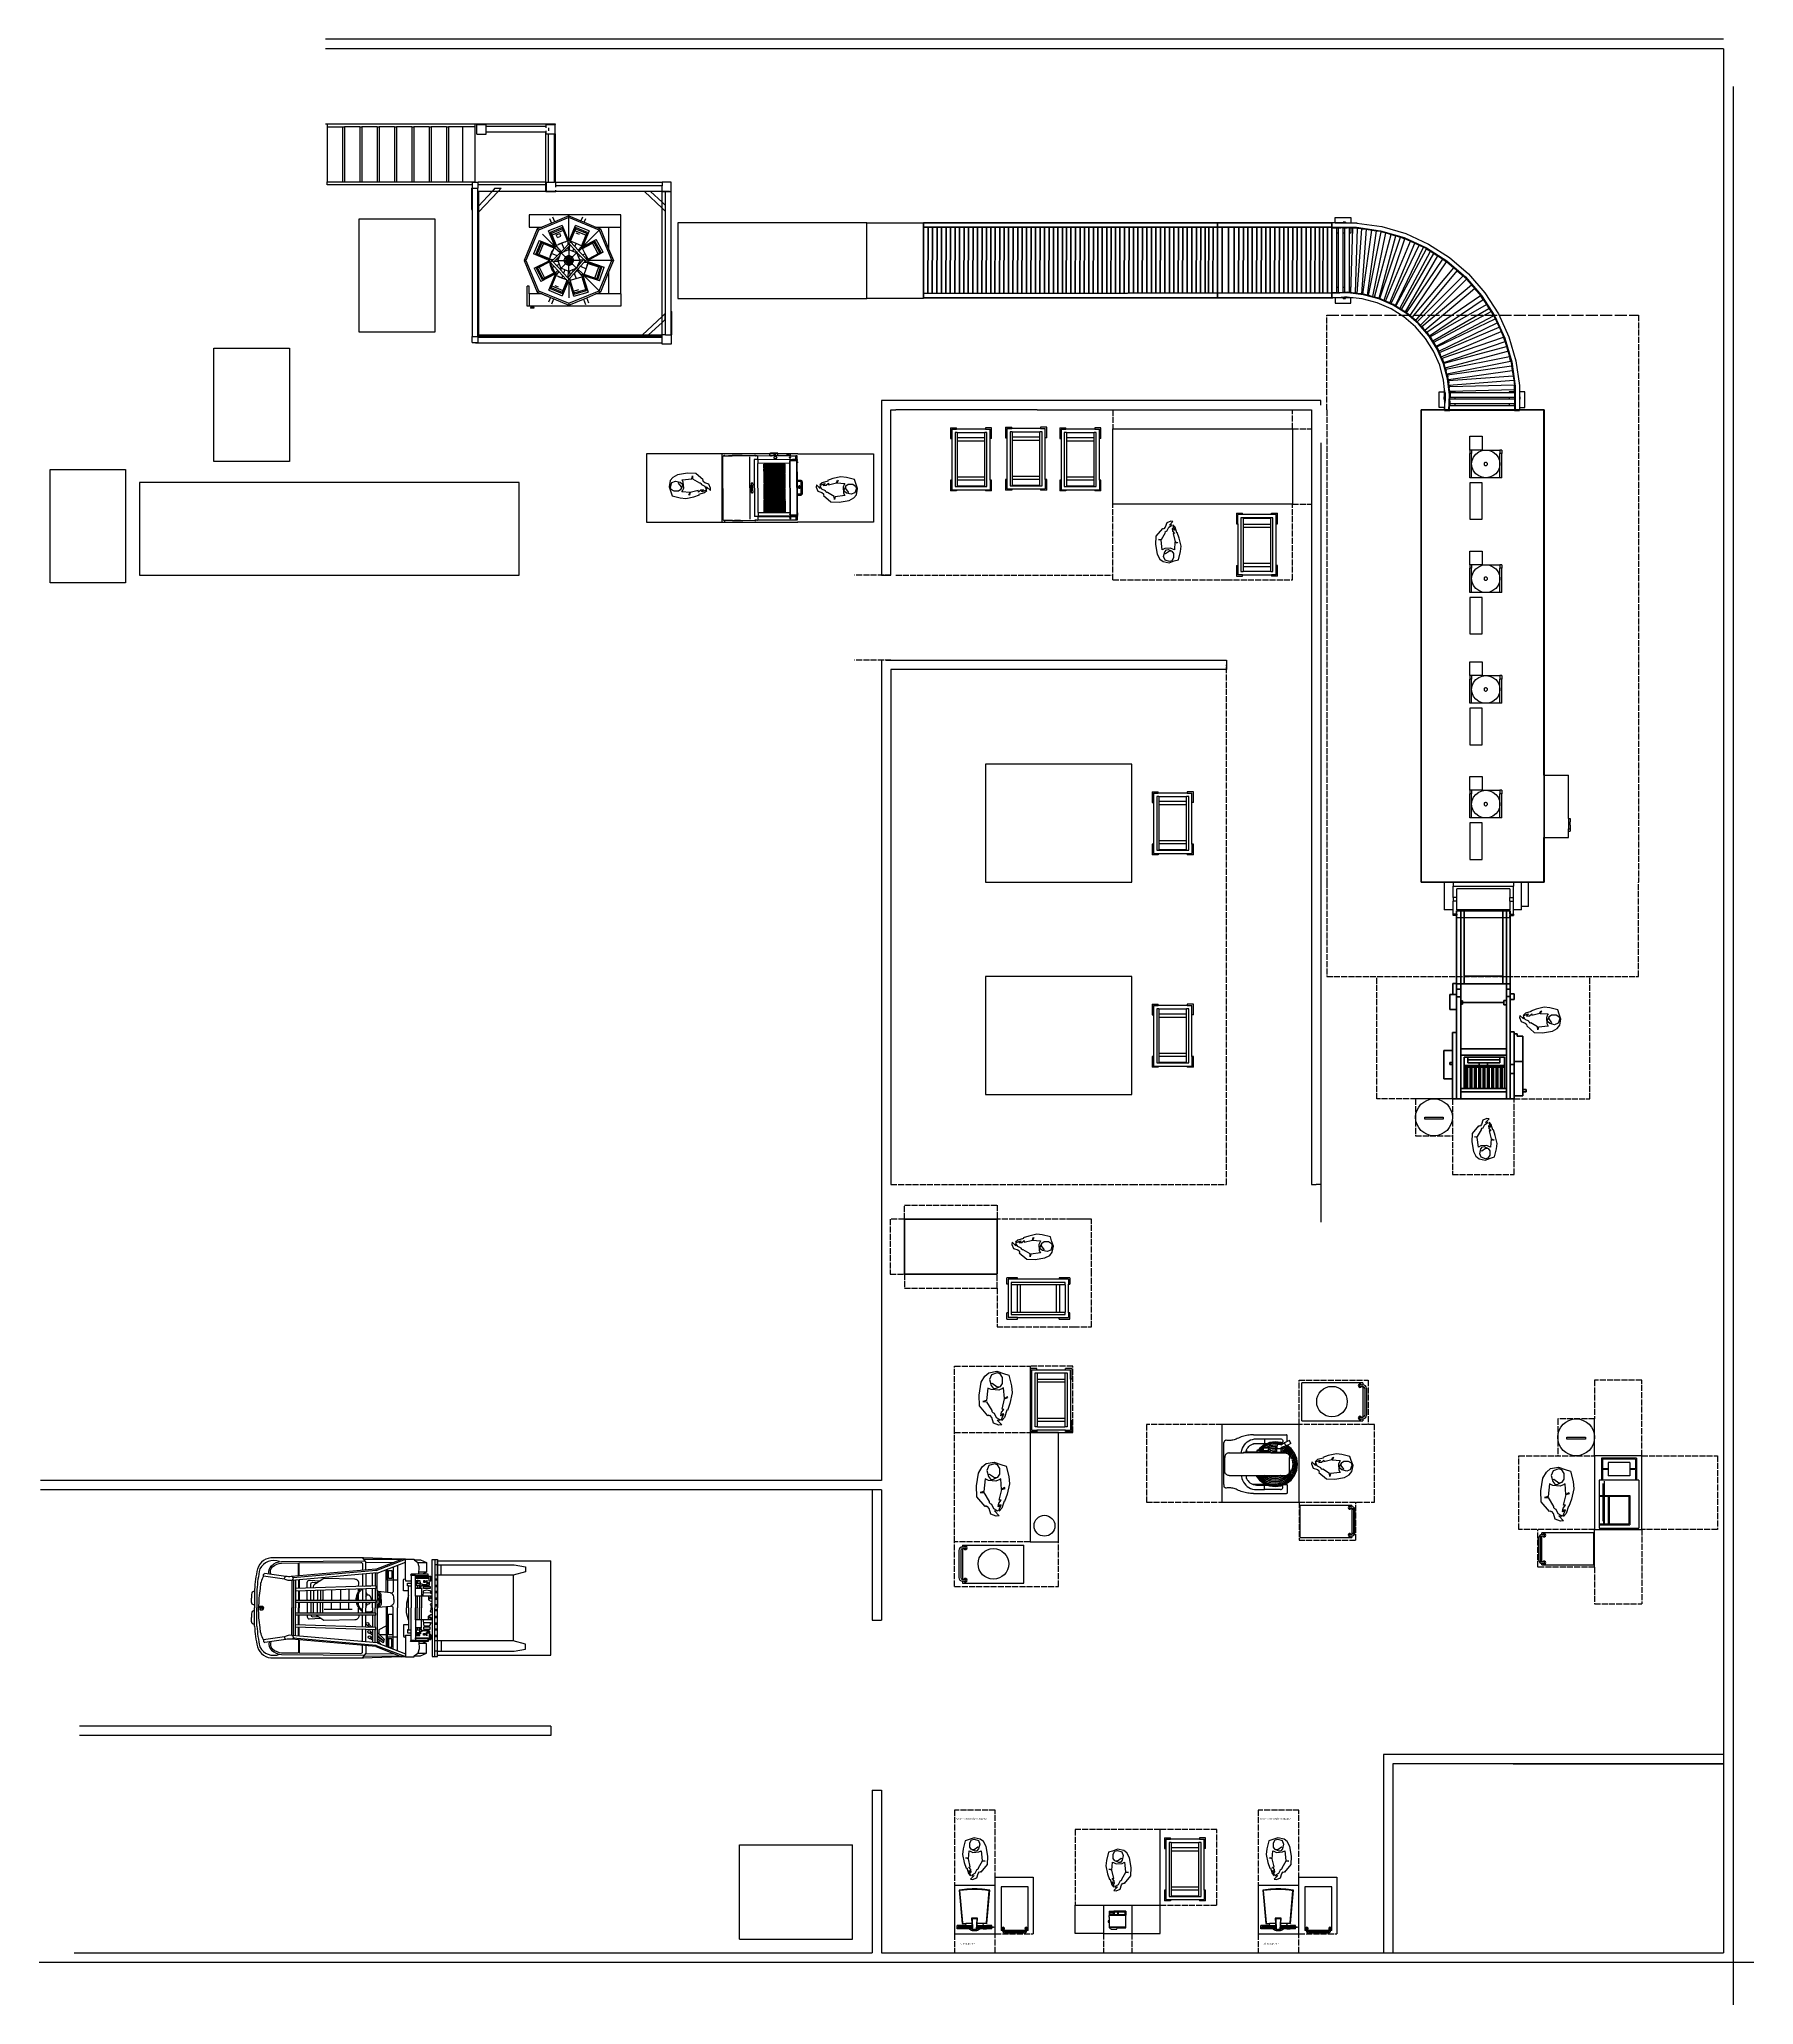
# Model space of a CAD drawing. Header units: millimetres. Extents: x -9564 to 78776, y -25260 to 24346.
# Drawn here: x -3 to 18143, y 3540 to 24346 of the extents above; entities that cross this region are included whole.
import ezdxf

# ---------------------------------------------------------------- set-up
doc = ezdxf.new("R2010")
doc.units = ezdxf.units.MM
doc.header["$LTSCALE"] = 100
for name, pattern in [('DASHED', [1.524, 1.27, -0.254]), ('DASHED2', [0.762, 0.635, -0.127]), ('DASHEDX2', [3.048, 2.54, -0.508])]:
    doc.linetypes.add(name, pattern=pattern)
for name, color, linetype in [('Edges', 7, 'Continuous'), ('freecads.com', 7, 'Continuous'), ('Maquinas', 200, 'Continuous'), ('MUROS', 7, 'Continuous'), ('Transporte semielaborado', 30, 'Continuous')]:
    doc.layers.add(name, color=color, linetype=linetype)
doc.styles.add('OpenSans', font='OpenSans-Regular.ttf')

# ---------------------------------------------------------------- blocks, each defined once
blk = doc.blocks.new('Weighing Scale pl')
for p, q in [((492, 705), (446, 177)), ((881, 705), (927, 177))]:
    blk.add_line(p, q)
blk.add_arc((688, 1547), 1391, 259.9864, 279.887)
at = {"layer": 'Edges'}
for p, q in [((375, 773), (375, 782)), ((375, 782), (382, 782)), ((382, 773), (375, 773)), ((382, 773), (382, 782)), ((382, 782), (402, 782)), ((402, 773), (382, 773)), ((402, 805), (402, 782)), ((402, 805), (490, 805)), ((412, 782), (402, 782)), ((402, 773), (402, 750)), ((402, 773), (412, 773)), ((402, 750), (490, 750)), ((412, 789), (412, 782)), ((478, 789), (412, 789)), ((478, 782), (412, 782)), ((412, 773), (412, 767)), ((412, 773), (478, 773)), ((412, 767), (478, 767)), ((484, 714), (437, 169)), ((478, 789), (478, 782)), ((490, 782), (478, 782)), ((478, 773), (478, 767)), ((478, 773), (490, 773)), ((484, 714), (542, 714)), ((492, 705), (484, 714)), ((490, 805), (490, 782)), ((543, 805), (490, 805)), ((543, 782), (490, 782)), ((490, 773), (490, 750)), ((490, 773), (543, 773)), ((543, 750), (490, 750)), ((542, 714), (551, 748)), ((542, 714), (642, 714)), ((543, 782), (543, 805)), ((543, 805), (592, 805)), ((581, 782), (543, 782)), ((543, 750), (543, 773)), ((543, 773), (581, 773)), ((543, 750), (552, 750)), ((551, 748), (552, 750)), ((644, 750), (552, 750)), ((581, 789), (581, 782)), ((581, 789), (646, 789)), ((581, 782), (581, 773)), ((581, 773), (581, 767)), ((645, 767), (581, 767)), ((592, 805), (647, 805)), ((642, 714), (637, 631)), ((644, 750), (642, 714)), ((645, 767), (644, 750)), ((655, 815), (645, 639)), ((646, 789), (645, 767)), ((647, 805), (646, 789)), ((647, 815), (647, 805)), ((647, 815), (655, 815)), ((655, 815), (674, 815)), ((674, 815), (699, 815)), ((718, 815), (699, 815)), ((728, 639), (718, 815)), ((718, 815), (718, 815)), ((724, 815), (718, 815)), ((724, 815), (718, 815)), ((726, 815), (724, 815)), ((727, 805), (726, 815)), ((728, 782), (727, 805)), ((727, 805), (781, 805)), ((953, 782), (728, 782)), ((728, 773), (728, 782)), ((728, 773), (953, 773)), ((729, 750), (728, 773)), ((731, 714), (729, 750)), ((821, 750), (729, 750)), ((731, 714), (832, 714)), ((736, 631), (731, 714)), ((781, 805), (971, 805)), ((821, 750), (823, 748)), ((821, 750), (971, 750)), ((823, 748), (832, 714)), ((889, 714), (832, 714)), ((889, 714), (881, 705)), ((937, 169), (889, 714)), ((953, 782), (953, 773)), ((953, 782), (971, 782)), ((971, 773), (953, 773)), ((971, 805), (971, 782)), ((971, 773), (971, 782)), ((971, 782), (978, 782)), ((971, 773), (971, 750)), ((971, 773), (978, 773)), ((978, 773), (978, 782)), ((645, 639), (637, 631)), ((637, 631), (736, 631)), ((645, 639), (728, 639)), ((736, 631), (728, 639)), ((437, 169), (446, 177)), ((437, 169), (478, 163)), ((478, 163), (519, 158)), ((519, 158), (561, 153)), ((561, 153), (603, 151)), ((603, 151), (645, 149)), ((645, 149), (687, 148)), ((687, 148), (728, 149)), ((728, 149), (770, 151)), ((770, 151), (812, 153)), ((812, 153), (854, 158)), ((854, 158), (895, 163)), ((895, 163), (937, 169)), ((937, 169), (927, 177))]:
    blk.add_line(p, q, dxfattribs=at)
for points in [[(592, 805), (602, 812), (611, 817), (619, 821), (626, 825), (633, 828), (639, 830), (644, 832), (650, 833), (655, 835), (660, 836), (664, 837), (669, 837), (674, 838), (678, 838), (682, 838), (687, 838), (691, 838), (695, 838), (700, 838), (704, 837), (709, 837), (713, 836), (718, 835), (723, 833), (729, 832), (734, 830), (741, 828), (747, 825), (754, 821), (762, 817), (771, 812), (781, 805)], [(699, 815), (698, 815), (696, 816), (695, 816), (693, 816), (692, 817), (690, 817), (688, 817), (687, 817), (685, 817), (683, 817), (682, 817), (680, 816), (678, 816), (677, 816), (676, 815), (674, 815)]]:
    blk.add_lwpolyline(points, dxfattribs=at)
blk = doc.blocks.new('weightplans')
at = {"layer": 'Edges'}
for p, q in [((11.9, 0.5), (11.6, 0.5)), ((11.6, -0.7), (11.6, 0.5)), ((12.1, 1.3), (11.9, 1.3)), ((11.9, 0.9), (11.9, 1.3)), ((11.9, 0.9), (11.9, 0.5)), ((12.1, 0.9), (11.9, 0.9)), ((12.1, 0.5), (11.9, 0.5)), ((12.2, 6.6), (12.1, 6.6)), ((12.1, 6.5), (12.1, 6.6)), ((12.2, 6.5), (12.1, 6.5)), ((12.1, 5.7), (12.1, 6.5)), ((12.2, 5.7), (12.1, 5.7)), ((12.1, 4.7), (12.1, 5.7)), ((12.2, 4.7), (12.1, 4.7)), ((12.1, 4.7), (12.1, 1.3)), ((12.1, 0.9), (12.1, 1.3)), ((12.1, 0.9), (12.1, 0.5)), ((12.1, -0.7), (12.1, 0.5)), ((12.2, 11.4), (12.2, 7.5)), ((12.2, 11.4), (17.2, 11.4)), ((12.2, 7.5), (12.2, 6.8)), ((12.2, 7.5), (12.9, 7.5)), ((12.2, 6.8), (30.6, 6.8)), ((12.2, 6.8), (12.2, 6.6)), ((12.2, 6.6), (12.2, 6.5)), ((12.2, 6.5), (12.2, 5.7)), ((12.2, 4.7), (12.2, 5.7)), ((12.2, 4.7), (12.2, -5)), ((12.9, 7.5), (12.9, 9.8)), ((12.9, 9.8), (16.6, 9.8)), ((16.6, 7.5), (12.9, 7.5)), ((16.6, 9.8), (16.6, 7.5)), ((16.6, 7.5), (17.2, 7.5)), ((17.2, 11.4), (17.2, 7.5)), ((30.6, 11.4), (17.2, 11.4)), ((18.2, 7.4), (18.2, 10.7)), ((18.2, 10.7), (21.4, 10.7)), ((21.4, 7.4), (18.2, 7.4)), ((21.4, 10.7), (21.4, 7.4)), ((22.6, 7.4), (22.6, 10.7)), ((22.6, 10.7), (29.6, 10.7)), ((29.6, 7.4), (22.6, 7.4)), ((29.6, 10.7), (29.6, 7.4)), ((30.6, 11.4), (30.6, 6.8)), ((30.6, -6.2), (30.6, 6.8)), ((11.9, -0.7), (11.6, -0.7)), ((12.1, -0.7), (11.9, -0.7)), ((11.9, -0.7), (11.9, -1.1)), ((12.1, -1.1), (11.9, -1.1)), ((11.9, -1.5), (11.9, -1.1)), ((12.1, -1.5), (11.9, -1.5)), ((12.1, -0.7), (12.1, -1.1)), ((12.1, -1.5), (12.1, -1.1)), ((12.1, -1.5), (12.1, -5)), ((12.2, -5), (12.1, -5)), ((12.2, -5), (12.2, -6.2)), ((12.2, -6.2), (30.6, -6.2)), ((12.2, -6.2), (12.2, -7)), ((12.2, -7), (13.7, -7)), ((13.7, -6.5), (13.7, -6.9)), ((21, -6.5), (13.7, -6.5)), ((21, -6.9), (13.7, -6.9)), ((13.7, -6.9), (13.7, -7)), ((13.7, -7), (14.1, -8.5)), ((14.1, -8.5), (20.5, -8.5)), ((20.5, -8.5), (21, -7)), ((21, -6.9), (21, -6.5)), ((21, -7), (21, -6.9)), ((21, -7), (30.6, -7)), ((30.6, -7), (30.6, -6.2))]:
    blk.add_line(p, q, dxfattribs=at)
blk = doc.blocks.new('Bakery Trolley pl')
at = {"layer": 'Transporte semielaborado'}
for p, q in [((0.18, 0.625), (0.237, 0.625)), ((0.18, 0.625), (0.18, 0.526)), ((0.237, 0.613), (0.193, 0.613)), ((0.193, 0.526), (0.193, 0.613)), ((0.223, 0.583), (0.223, 0.083)), ((0.243, 0.583), (0.223, 0.583)), ((0.237, 0.613), (0.237, 0.625)), ((0.505, 0.613), (0.237, 0.613)), ((0.243, 0.583), (0.243, 0.58)), ((0.499, 0.583), (0.243, 0.583)), ((0.243, 0.58), (0.499, 0.58)), ((0.243, 0.58), (0.243, 0.524)), ((0.519, 0.583), (0.499, 0.583)), ((0.499, 0.58), (0.499, 0.583)), ((0.499, 0.524), (0.499, 0.58)), ((0.505, 0.613), (0.505, 0.625)), ((0.505, 0.625), (0.561, 0.625)), ((0.549, 0.613), (0.505, 0.613)), ((0.519, 0.083), (0.519, 0.583)), ((0.549, 0.526), (0.549, 0.613)), ((0.561, 0.526), (0.561, 0.625)), ((0.18, 0.526), (0.193, 0.526)), ((0.193, 0.526), (0.193, 0.139)), ((0.243, 0.524), (0.499, 0.524)), ((0.243, 0.524), (0.243, 0.497)), ((0.243, 0.497), (0.499, 0.497)), ((0.243, 0.497), (0.243, 0.162)), ((0.499, 0.497), (0.499, 0.524)), ((0.499, 0.162), (0.499, 0.497)), ((0.549, 0.526), (0.561, 0.526)), ((0.549, 0.139), (0.549, 0.526)), ((0.18, 0.139), (0.193, 0.139)), ((0.18, 0.139), (0.18, 0.04)), ((0.18, 0.04), (0.237, 0.04)), ((0.193, 0.139), (0.193, 0.053)), ((0.237, 0.053), (0.193, 0.053)), ((0.223, 0.083), (0.243, 0.083)), ((0.237, 0.04), (0.237, 0.053)), ((0.237, 0.053), (0.505, 0.053)), ((0.243, 0.162), (0.499, 0.162)), ((0.243, 0.162), (0.243, 0.132)), ((0.243, 0.132), (0.499, 0.132)), ((0.243, 0.132), (0.243, 0.083)), ((0.499, 0.083), (0.243, 0.083)), ((0.499, 0.132), (0.499, 0.162)), ((0.499, 0.083), (0.499, 0.132)), ((0.499, 0.083), (0.519, 0.083)), ((0.505, 0.053), (0.505, 0.04)), ((0.549, 0.053), (0.505, 0.053)), ((0.561, 0.04), (0.505, 0.04)), ((0.561, 0.139), (0.549, 0.139)), ((0.549, 0.053), (0.549, 0.139)), ((0.561, 0.04), (0.561, 0.139))]:
    blk.add_line(p, q, dxfattribs=at)
blk = doc.blocks.new('Bread Slicer pl')
at = {"layer": 'Maquinas'}
for p, q in [((39.06, 62.38), (38.98, 62.37)), ((38.98, 62.37), (38.98, 62.3)), ((39.06, 62.31), (38.98, 62.3)), ((38.98, 62.3), (38.98, 62.16)), ((39.06, 62.16), (38.98, 62.16)), ((38.98, 62.16), (38.98, 62.09)), ((39.06, 62.08), (38.98, 62.09)), ((39.08, 62.39), (39.06, 62.39)), ((39.06, 62.39), (39.06, 62.38)), ((39.06, 62.31), (39.06, 62.38)), ((39.06, 62.16), (39.06, 62.31)), ((39.06, 62.08), (39.06, 62.16)), ((39.06, 62.08), (39.06, 62.07)), ((39.08, 62.07), (39.06, 62.07)), ((39.08, 62.37), (39.09, 62.46)), ((39.08, 62.39), (39.08, 62.37)), ((39.08, 62.07), (39.08, 62.37)), ((39.08, 59.55), (39.08, 62.07)), ((39.09, 62.46), (39.13, 62.55)), ((39.13, 62.55), (39.19, 62.63)), ((39.19, 62.63), (39.27, 62.69)), ((39.27, 62.69), (39.36, 62.73)), ((39.36, 62.73), (39.46, 62.74)), ((39.46, 62.74), (60.83, 62.74)), ((60.93, 62.73), (60.83, 62.74)), ((60.93, 62.73), (61.02, 62.69)), ((61.02, 62.69), (61.1, 62.63)), ((61.16, 62.55), (61.1, 62.63)), ((61.16, 62.55), (61.19, 62.46)), ((61.21, 62.37), (61.19, 62.46)), ((61.21, 62.39), (61.23, 62.39)), ((61.21, 62.39), (61.21, 62.37)), ((61.21, 62.37), (61.21, 62.07)), ((61.21, 62.07), (61.23, 62.07)), ((61.21, 62.07), (61.21, 59.55)), ((61.21, 59.55), (61.21, 60.74)), ((61.23, 62.38), (61.23, 62.39)), ((61.23, 62.38), (61.3, 62.37)), ((61.23, 62.31), (61.23, 62.38)), ((61.23, 62.31), (61.3, 62.3)), ((61.23, 62.16), (61.23, 62.31)), ((61.23, 62.16), (61.3, 62.16)), ((61.23, 62.08), (61.23, 62.16)), ((61.23, 62.08), (61.3, 62.09)), ((61.23, 62.08), (61.23, 62.07)), ((61.3, 62.37), (61.3, 62.3)), ((61.3, 62.16), (61.3, 62.3)), ((61.3, 62.16), (61.3, 62.09)), ((39.08, 59.55), (39.02, 59.55)), ((39.02, 59.55), (39.02, 58.8)), ((39.02, 58.8), (39.02, 56.8)), ((39.08, 58.8), (39.02, 58.8)), ((39.08, 56.8), (39.02, 56.8)), ((39.02, 56.8), (39.02, 56.05)), ((39.08, 56.05), (39.02, 56.05)), ((39.08, 59.55), (39.08, 58.8)), ((39.08, 56.8), (39.08, 58.8)), ((39.08, 56.8), (39.08, 56.05)), ((39.08, 56.05), (39.08, 51.89)), ((61.21, 59.55), (61.27, 59.55)), ((61.21, 58.8), (61.21, 59.55)), ((61.21, 58.8), (61.27, 58.8)), ((61.21, 56.8), (61.21, 58.8)), ((61.21, 56.8), (61.27, 56.8)), ((61.21, 56.05), (61.21, 56.8)), ((61.21, 56.05), (61.27, 56.05)), ((61.21, 51.89), (61.21, 56.05)), ((61.21, 51.89), (61.21, 56.05)), ((61.27, 58.8), (61.27, 59.55)), ((61.27, 56.8), (61.27, 58.8)), ((61.27, 56.05), (61.27, 56.8)), ((39.06, 51.88), (38.98, 51.87)), ((38.98, 51.87), (38.98, 51.8)), ((39.06, 51.81), (38.98, 51.8)), ((38.98, 51.8), (38.98, 51.66)), ((39.06, 51.66), (38.98, 51.66)), ((38.98, 51.66), (38.98, 51.59)), ((39.06, 51.58), (38.98, 51.59)), ((39.08, 51.89), (39.06, 51.89)), ((39.06, 51.89), (39.06, 51.88)), ((39.06, 51.81), (39.06, 51.88)), ((39.06, 51.66), (39.06, 51.81)), ((39.06, 51.58), (39.06, 51.66)), ((39.06, 51.57), (39.06, 51.58)), ((39.08, 51.57), (39.06, 51.57)), ((39.08, 51.57), (39.08, 51.89)), ((39.08, 51.26), (39.08, 51.57)), ((39.08, 51.26), (39.09, 51.13)), ((39.09, 51.13), (39.13, 51)), ((39.13, 51), (39.19, 50.89)), ((39.19, 50.89), (39.21, 50.88)), ((39.21, 50.74), (39.21, 50.88)), ((39.21, 50.88), (39.27, 50.81)), ((39.21, 50.74), (39.21, 37.74)), ((39.21, 50.74), (39.46, 50.74)), ((39.27, 50.81), (39.36, 50.76)), ((39.36, 50.76), (39.46, 50.74)), ((39.46, 53.48), (60.83, 53.48)), ((39.46, 50.74), (40.37, 50.74)), ((59.92, 52), (40.37, 52)), ((40.37, 50.81), (40.37, 52)), ((40.37, 50.74), (40.37, 50.81)), ((40.37, 50.74), (40.5, 50.74)), ((40.37, 50.74), (40.37, 38.86)), ((41.75, 50.74), (40.5, 50.74)), ((40.5, 38.84), (40.5, 50.74)), ((41.75, 50.74), (41.75, 39.87)), ((41.75, 50.74), (58.54, 50.74)), ((41.87, 48.66), (42, 48.66)), ((41.87, 48.66), (41.87, 48.53)), ((41.87, 48.53), (42, 48.53)), ((41.87, 48.53), (41.87, 44.98)), ((42, 48.66), (42, 48.53)), ((42, 48.53), (42, 44.98)), ((42.12, 48.66), (42.25, 48.66)), ((42.12, 48.66), (42.12, 48.53)), ((42.12, 48.53), (42.25, 48.53)), ((42.12, 48.53), (42.12, 44.97)), ((42.25, 48.66), (42.25, 48.53)), ((42.25, 48.53), (42.25, 44.97)), ((42.37, 48.66), (42.5, 48.66)), ((42.37, 48.66), (42.37, 48.53)), ((42.37, 48.53), (42.5, 48.53)), ((42.37, 48.53), (42.37, 44.97)), ((42.5, 48.66), (42.5, 48.53)), ((42.5, 48.53), (42.5, 44.97)), ((42.62, 48.66), (42.75, 48.66)), ((42.62, 48.66), (42.62, 48.53)), ((42.62, 48.53), (42.75, 48.53)), ((42.62, 48.53), (42.62, 44.98)), ((42.75, 48.66), (42.75, 48.53)), ((42.75, 48.53), (42.75, 44.98)), ((42.87, 48.66), (43, 48.66)), ((42.87, 48.66), (42.87, 48.53)), ((42.87, 48.53), (43, 48.53)), ((42.87, 48.53), (42.87, 44.98)), ((43, 48.66), (43, 48.53)), ((43, 48.53), (43, 44.98)), ((43.12, 48.66), (43.25, 48.66)), ((43.12, 48.66), (43.12, 48.53)), ((43.12, 48.53), (43.25, 48.53)), ((43.12, 48.53), (43.12, 44.98)), ((43.25, 48.66), (43.25, 48.53)), ((43.25, 48.53), (43.25, 44.98)), ((43.37, 48.66), (43.5, 48.66)), ((43.37, 48.66), (43.37, 48.53)), ((43.37, 48.53), (43.5, 48.53)), ((43.37, 48.53), (43.37, 44.98)), ((43.5, 48.66), (43.5, 48.53)), ((43.5, 48.53), (43.5, 44.98)), ((43.62, 48.66), (43.75, 48.66)), ((43.62, 48.66), (43.62, 48.53)), ((43.62, 48.53), (43.75, 48.53)), ((43.62, 48.53), (43.62, 44.98)), ((43.75, 48.66), (43.75, 48.53)), ((43.75, 48.53), (43.75, 44.98)), ((43.87, 48.66), (44, 48.66)), ((43.87, 48.66), (43.87, 48.53)), ((43.87, 48.53), (44, 48.53)), ((43.87, 48.53), (43.87, 44.98)), ((44, 48.66), (44, 48.53)), ((44, 48.53), (44, 44.98)), ((44.12, 48.66), (44.25, 48.66)), ((44.12, 48.66), (44.12, 48.53)), ((44.12, 48.53), (44.25, 48.53)), ((44.12, 48.53), (44.12, 44.98)), ((44.25, 48.66), (44.25, 48.53)), ((44.25, 48.53), (44.25, 44.98)), ((44.37, 48.66), (44.5, 48.66)), ((44.37, 48.66), (44.37, 48.53)), ((44.37, 48.53), (44.5, 48.53)), ((44.37, 48.53), (44.37, 44.97)), ((44.5, 48.66), (44.5, 48.53)), ((44.5, 48.53), (44.5, 44.97)), ((44.62, 48.66), (44.75, 48.66)), ((44.62, 48.66), (44.62, 48.53)), ((44.62, 48.53), (44.75, 48.53)), ((44.62, 48.53), (44.62, 44.97)), ((44.75, 48.66), (44.75, 48.53)), ((44.75, 48.53), (44.75, 44.97)), ((44.87, 48.66), (45, 48.66)), ((44.87, 48.66), (44.87, 48.53)), ((44.87, 48.53), (45, 48.53)), ((44.87, 48.53), (44.87, 44.98)), ((45, 48.66), (45, 48.53)), ((45, 48.53), (45, 44.98)), ((45.12, 48.66), (45.25, 48.66)), ((45.12, 48.66), (45.12, 48.53)), ((45.12, 48.53), (45.25, 48.53)), ((45.12, 48.53), (45.12, 44.98)), ((45.25, 48.66), (45.25, 48.53)), ((45.25, 48.53), (45.25, 44.98)), ((45.37, 48.66), (45.5, 48.66)), ((45.37, 48.66), (45.37, 48.53)), ((45.37, 48.53), (45.5, 48.53)), ((45.37, 48.53), (45.37, 44.97)), ((45.5, 48.66), (45.5, 48.53)), ((45.5, 48.53), (45.5, 44.97)), ((45.62, 48.66), (45.75, 48.66)), ((45.62, 48.66), (45.62, 48.53)), ((45.62, 48.53), (45.75, 48.53)), ((45.62, 48.53), (45.62, 44.98)), ((45.75, 48.66), (45.75, 48.53)), ((45.75, 48.53), (45.75, 44.98)), ((45.87, 48.66), (46, 48.66)), ((45.87, 48.66), (45.87, 48.53)), ((45.87, 48.53), (46, 48.53)), ((45.87, 48.53), (45.87, 44.98)), ((46, 48.66), (46, 48.53)), ((46, 48.53), (46, 44.98)), ((46.12, 48.66), (46.25, 48.66)), ((46.12, 48.66), (46.12, 48.53)), ((46.12, 48.53), (46.25, 48.53)), ((46.12, 48.53), (46.12, 44.97)), ((46.25, 48.66), (46.25, 48.53)), ((46.25, 48.53), (46.25, 44.97)), ((46.37, 48.66), (46.5, 48.66)), ((46.37, 48.66), (46.37, 48.53)), ((46.37, 48.53), (46.5, 48.53)), ((46.37, 48.53), (46.37, 44.98)), ((46.5, 48.66), (46.5, 48.53)), ((46.5, 48.53), (46.5, 44.98)), ((46.62, 48.66), (46.75, 48.66)), ((46.62, 48.66), (46.62, 48.53)), ((46.62, 48.53), (46.75, 48.53)), ((46.62, 48.53), (46.62, 44.97)), ((46.75, 48.66), (46.75, 48.53)), ((46.75, 48.53), (46.75, 44.97)), ((46.87, 48.66), (47, 48.66)), ((46.87, 48.66), (46.87, 48.53)), ((46.87, 48.53), (47, 48.53)), ((46.87, 48.53), (46.87, 44.98)), ((47, 48.66), (47, 48.53)), ((47, 48.53), (47, 44.98)), ((47.12, 48.66), (47.25, 48.66)), ((47.12, 48.66), (47.12, 48.53)), ((47.12, 48.53), (47.25, 48.53)), ((47.12, 48.53), (47.12, 44.98)), ((47.25, 48.66), (47.25, 48.53)), ((47.25, 48.53), (47.25, 44.98)), ((47.37, 48.66), (47.5, 48.66)), ((47.37, 48.66), (47.37, 48.53)), ((47.37, 48.53), (47.5, 48.53)), ((47.37, 48.53), (47.37, 44.98)), ((47.5, 48.66), (47.5, 48.53)), ((47.5, 48.53), (47.5, 44.98)), ((47.62, 48.66), (47.75, 48.66)), ((47.62, 48.66), (47.62, 48.53)), ((47.62, 48.53), (47.75, 48.53)), ((47.62, 48.53), (47.62, 44.97)), ((47.75, 48.66), (47.75, 48.53)), ((47.75, 48.53), (47.75, 44.97)), ((47.87, 48.66), (48, 48.66)), ((47.87, 48.66), (47.87, 48.53)), ((47.87, 48.53), (48, 48.53)), ((47.87, 48.53), (47.87, 44.97)), ((48, 48.66), (48, 48.53)), ((48, 48.53), (48, 44.97)), ((48.12, 48.66), (48.25, 48.66)), ((48.12, 48.66), (48.12, 48.53)), ((48.12, 48.53), (48.25, 48.53)), ((48.12, 48.53), (48.12, 44.97)), ((48.25, 48.66), (48.25, 48.53)), ((48.25, 48.53), (48.25, 44.97)), ((48.37, 48.66), (48.5, 48.66)), ((48.37, 48.66), (48.37, 48.53)), ((48.37, 48.53), (48.5, 48.53)), ((48.37, 48.53), (48.37, 44.98)), ((48.39, 52.79), (48.42, 52.85)), ((48.39, 52.73), (48.42, 52.79)), ((48.39, 52.79), (48.39, 52.73)), ((48.42, 52.67), (48.39, 52.73)), ((48.42, 52.85), (48.49, 52.91)), ((48.42, 52.79), (48.49, 52.85)), ((48.49, 52.62), (48.42, 52.67)), ((48.49, 52.91), (48.61, 52.96)), ((48.49, 52.85), (48.61, 52.9)), ((48.61, 52.57), (48.49, 52.62)), ((48.5, 48.66), (48.5, 48.53)), ((48.5, 48.53), (48.5, 44.98)), ((48.61, 52.96), (48.77, 53)), ((48.61, 52.9), (48.77, 52.94)), ((48.77, 52.53), (48.61, 52.57)), ((48.62, 48.66), (48.75, 48.66)), ((48.62, 48.66), (48.62, 48.53)), ((48.62, 48.53), (48.75, 48.53)), ((48.62, 48.53), (48.62, 44.98)), ((48.75, 48.66), (48.75, 48.53)), ((48.75, 48.53), (48.75, 44.98)), ((48.77, 53), (48.95, 53.02)), ((48.77, 52.94), (48.95, 52.96)), ((48.95, 52.5), (48.77, 52.53)), ((48.87, 48.66), (49, 48.66)), ((48.87, 48.66), (48.87, 48.53)), ((48.87, 48.53), (49, 48.53)), ((48.87, 48.53), (48.87, 44.97)), ((48.95, 53.02), (49.14, 53.03)), ((48.95, 52.96), (49.14, 52.97)), ((49.14, 52.5), (48.95, 52.5)), ((49, 48.66), (49, 48.53)), ((49, 48.53), (49, 44.97)), ((49.12, 48.66), (49.25, 48.66)), ((49.12, 48.66), (49.12, 48.53)), ((49.12, 48.53), (49.25, 48.53)), ((49.12, 48.53), (49.12, 44.98)), ((49.14, 53.03), (51.14, 53.03)), ((49.14, 53.03), (49.14, 52.97)), ((51.14, 52.97), (49.14, 52.97)), ((49.14, 52.5), (51.14, 52.5)), ((49.25, 48.66), (49.25, 48.53)), ((49.25, 48.53), (49.25, 44.98)), ((49.37, 48.66), (49.5, 48.66)), ((49.37, 48.66), (49.37, 48.53)), ((49.37, 48.53), (49.5, 48.53)), ((49.37, 48.53), (49.37, 44.98)), ((49.5, 48.66), (49.5, 48.53)), ((49.5, 48.53), (49.5, 44.98)), ((49.62, 48.66), (49.75, 48.66)), ((49.62, 48.66), (49.62, 48.53)), ((49.62, 48.53), (49.75, 48.53)), ((49.62, 48.53), (49.62, 44.97)), ((49.75, 48.66), (49.75, 48.53)), ((49.75, 48.53), (49.75, 44.97)), ((49.87, 48.66), (50, 48.66)), ((49.87, 48.66), (49.87, 48.53)), ((49.87, 48.53), (50, 48.53)), ((49.87, 48.53), (49.87, 44.98)), ((50, 48.66), (50, 48.53)), ((50, 48.53), (50, 44.98)), ((50.12, 48.66), (50.25, 48.66)), ((50.12, 48.66), (50.12, 48.53)), ((50.12, 48.53), (50.25, 48.53)), ((50.12, 48.53), (50.12, 44.97)), ((50.25, 48.66), (50.25, 48.53)), ((50.25, 48.53), (50.25, 44.97)), ((50.37, 48.66), (50.5, 48.66)), ((50.37, 48.66), (50.37, 48.53)), ((50.37, 48.53), (50.5, 48.53)), ((50.37, 48.53), (50.37, 44.98)), ((50.5, 48.66), (50.5, 48.53)), ((50.5, 48.53), (50.5, 44.98)), ((50.62, 48.66), (50.75, 48.66)), ((50.62, 48.66), (50.62, 48.53)), ((50.62, 48.53), (50.75, 48.53)), ((50.62, 48.53), (50.62, 44.98)), ((50.75, 48.66), (50.75, 48.53)), ((50.75, 48.53), (50.75, 44.98)), ((50.87, 48.66), (51, 48.66)), ((50.87, 48.66), (50.87, 48.53)), ((50.87, 48.53), (51, 48.53)), ((50.87, 48.53), (50.87, 44.97)), ((51, 48.66), (51, 48.53)), ((51, 48.53), (51, 44.97)), ((51.12, 48.66), (51.25, 48.66)), ((51.12, 48.66), (51.12, 48.53)), ((51.12, 48.53), (51.25, 48.53)), ((51.12, 48.53), (51.12, 44.97)), ((51.14, 53.03), (51.34, 53.02)), ((51.14, 53.03), (51.14, 52.97)), ((51.14, 52.97), (51.34, 52.96)), ((51.34, 52.5), (51.14, 52.5)), ((51.25, 48.66), (51.25, 48.53)), ((51.25, 48.53), (51.25, 44.97)), ((51.34, 53.02), (51.52, 53)), ((51.34, 52.96), (51.52, 52.94)), ((51.52, 52.53), (51.34, 52.5)), ((51.37, 48.66), (51.5, 48.66)), ((51.37, 48.66), (51.37, 48.53)), ((51.37, 48.53), (51.5, 48.53)), ((51.37, 48.53), (51.37, 44.98)), ((51.5, 48.66), (51.5, 48.53)), ((51.5, 48.53), (51.5, 44.98)), ((51.52, 53), (51.67, 52.96)), ((51.52, 52.94), (51.67, 52.9)), ((51.67, 52.57), (51.52, 52.53)), ((51.62, 48.66), (51.75, 48.66)), ((51.62, 48.66), (51.62, 48.53)), ((51.62, 48.53), (51.75, 48.53)), ((51.62, 48.53), (51.62, 44.97)), ((51.67, 52.96), (51.79, 52.91)), ((51.67, 52.9), (51.79, 52.85)), ((51.79, 52.62), (51.67, 52.57)), ((51.75, 48.66), (51.75, 48.53)), ((51.75, 48.53), (51.75, 44.97)), ((51.79, 52.91), (51.87, 52.85)), ((51.79, 52.85), (51.87, 52.79)), ((51.87, 52.67), (51.79, 52.62)), ((51.89, 52.79), (51.87, 52.85)), ((51.87, 52.79), (51.89, 52.73)), ((51.89, 52.73), (51.87, 52.67)), ((51.87, 48.66), (52, 48.66)), ((51.87, 48.66), (51.87, 48.53)), ((51.87, 48.53), (52, 48.53)), ((51.87, 48.53), (51.87, 44.97)), ((51.89, 52.79), (51.89, 52.73)), ((52, 48.66), (52, 48.53)), ((52, 48.53), (52, 44.97)), ((52.12, 48.66), (52.25, 48.66)), ((52.12, 48.66), (52.12, 48.53)), ((52.12, 48.53), (52.25, 48.53)), ((52.12, 48.53), (52.12, 44.98)), ((52.25, 48.66), (52.25, 48.53)), ((52.25, 48.53), (52.25, 44.98)), ((52.37, 48.66), (52.5, 48.66)), ((52.37, 48.66), (52.37, 48.53)), ((52.37, 48.53), (52.5, 48.53)), ((52.37, 48.53), (52.37, 44.97)), ((52.5, 48.66), (52.5, 48.53)), ((52.5, 48.53), (52.5, 44.97)), ((52.62, 48.66), (52.75, 48.66)), ((52.62, 48.66), (52.62, 48.53)), ((52.62, 48.53), (52.75, 48.53)), ((52.62, 48.53), (52.62, 44.97)), ((52.75, 48.66), (52.75, 48.53)), ((52.75, 48.53), (52.75, 44.97)), ((52.87, 48.66), (53, 48.66)), ((52.87, 48.66), (52.87, 48.53)), ((52.87, 48.53), (53, 48.53)), ((52.87, 48.53), (52.87, 44.98)), ((53, 48.66), (53, 48.53)), ((53, 48.53), (53, 44.98)), ((53.12, 48.66), (53.25, 48.66)), ((53.12, 48.66), (53.12, 48.53)), ((53.12, 48.53), (53.25, 48.53)), ((53.12, 48.53), (53.12, 44.97)), ((53.25, 48.66), (53.25, 48.53)), ((53.25, 48.53), (53.25, 44.97)), ((53.37, 48.66), (53.5, 48.66)), ((53.37, 48.66), (53.37, 48.53)), ((53.37, 48.53), (53.5, 48.53)), ((53.37, 48.53), (53.37, 44.98)), ((53.5, 48.66), (53.5, 48.53)), ((53.5, 48.53), (53.5, 44.98)), ((53.62, 48.66), (53.75, 48.66)), ((53.62, 48.66), (53.62, 48.53)), ((53.62, 48.53), (53.75, 48.53)), ((53.62, 48.53), (53.62, 44.98)), ((53.75, 48.66), (53.75, 48.53)), ((53.75, 48.53), (53.75, 44.98)), ((53.87, 48.66), (54, 48.66)), ((53.87, 48.66), (53.87, 48.53)), ((53.87, 48.53), (54, 48.53)), ((53.87, 48.53), (53.87, 44.97)), ((54, 48.66), (54, 48.53)), ((54, 48.53), (54, 44.97)), ((54.12, 48.66), (54.25, 48.66)), ((54.12, 48.66), (54.12, 48.53)), ((54.12, 48.53), (54.25, 48.53)), ((54.12, 48.53), (54.12, 44.98)), ((54.25, 48.66), (54.25, 48.53)), ((54.25, 48.53), (54.25, 44.98)), ((54.37, 48.66), (54.5, 48.66)), ((54.37, 48.66), (54.37, 48.53)), ((54.37, 48.53), (54.5, 48.53)), ((54.37, 48.53), (54.37, 44.98)), ((54.5, 48.66), (54.5, 48.53)), ((54.5, 48.53), (54.5, 44.98)), ((54.62, 48.66), (54.75, 48.66)), ((54.62, 48.66), (54.62, 48.53)), ((54.62, 48.53), (54.75, 48.53)), ((54.62, 48.53), (54.62, 44.98)), ((54.75, 48.66), (54.75, 48.53)), ((54.75, 48.53), (54.75, 44.98)), ((54.87, 48.66), (55, 48.66)), ((54.87, 48.66), (54.87, 48.53)), ((54.87, 48.53), (55, 48.53)), ((54.87, 48.53), (54.87, 44.97)), ((55, 48.66), (55, 48.53)), ((55, 48.53), (55, 44.97)), ((55.12, 48.66), (55.25, 48.66)), ((55.12, 48.66), (55.12, 48.53)), ((55.12, 48.53), (55.25, 48.53)), ((55.12, 48.53), (55.12, 44.98)), ((55.25, 48.66), (55.25, 48.53)), ((55.25, 48.53), (55.25, 44.98)), ((55.37, 48.66), (55.5, 48.66)), ((55.37, 48.66), (55.37, 48.53)), ((55.37, 48.53), (55.5, 48.53)), ((55.37, 48.53), (55.37, 44.97)), ((55.5, 48.66), (55.5, 48.53)), ((55.5, 48.53), (55.5, 44.97)), ((55.62, 48.66), (55.75, 48.66)), ((55.62, 48.66), (55.62, 48.53)), ((55.62, 48.53), (55.75, 48.53)), ((55.62, 48.53), (55.62, 44.98)), ((55.75, 48.66), (55.75, 48.53)), ((55.75, 48.53), (55.75, 44.98)), ((55.87, 48.66), (56, 48.66)), ((55.87, 48.66), (55.87, 48.53)), ((55.87, 48.53), (56, 48.53)), ((55.87, 48.53), (55.87, 44.98)), ((56, 48.66), (56, 48.53)), ((56, 48.53), (56, 44.98)), ((56.12, 48.66), (56.25, 48.66)), ((56.12, 48.66), (56.12, 48.53)), ((56.12, 48.53), (56.25, 48.53)), ((56.12, 48.53), (56.12, 44.97)), ((56.25, 48.66), (56.25, 48.53)), ((56.25, 48.53), (56.25, 44.97)), ((56.37, 48.66), (56.5, 48.66)), ((56.37, 48.66), (56.37, 48.53)), ((56.37, 48.53), (56.5, 48.53)), ((56.37, 48.53), (56.37, 44.98)), ((56.5, 48.66), (56.5, 48.53)), ((56.5, 48.53), (56.5, 44.98)), ((56.62, 48.66), (56.75, 48.66)), ((56.62, 48.66), (56.62, 48.53)), ((56.62, 48.53), (56.75, 48.53)), ((56.62, 48.53), (56.62, 44.98)), ((56.75, 48.66), (56.75, 48.53)), ((56.75, 48.53), (56.75, 44.98)), ((56.87, 48.66), (57, 48.66)), ((56.87, 48.66), (56.87, 48.53)), ((56.87, 48.53), (57, 48.53)), ((56.87, 48.53), (56.87, 44.98)), ((57, 48.66), (57, 48.53)), ((57, 48.53), (57, 44.98)), ((57.12, 48.66), (57.25, 48.66)), ((57.12, 48.66), (57.12, 48.53)), ((57.12, 48.53), (57.25, 48.53)), ((57.12, 48.53), (57.12, 44.98)), ((57.25, 48.66), (57.25, 48.53)), ((57.25, 48.53), (57.25, 44.98)), ((57.37, 48.66), (57.5, 48.66)), ((57.37, 48.66), (57.37, 48.53)), ((57.37, 48.53), (57.5, 48.53)), ((57.37, 48.53), (57.37, 44.97)), ((57.5, 48.66), (57.5, 48.53)), ((57.5, 48.53), (57.5, 44.97)), ((57.62, 48.66), (57.75, 48.66)), ((57.62, 48.66), (57.62, 48.53)), ((57.62, 48.53), (57.75, 48.53)), ((57.62, 48.53), (57.62, 44.97)), ((57.75, 48.66), (57.75, 48.53)), ((57.75, 48.53), (57.75, 44.97)), ((57.87, 48.66), (58, 48.66)), ((57.87, 48.66), (57.87, 48.53)), ((57.87, 48.53), (58, 48.53)), ((57.87, 48.53), (57.87, 44.98)), ((58, 48.66), (58, 48.53)), ((58, 48.53), (58, 44.98)), ((58.12, 48.66), (58.25, 48.66)), ((58.12, 48.66), (58.12, 48.53)), ((58.12, 48.53), (58.25, 48.53)), ((58.12, 48.53), (58.12, 44.98)), ((58.25, 48.66), (58.25, 48.53)), ((58.25, 48.53), (58.25, 44.98)), ((59.79, 50.74), (58.54, 50.74)), ((58.54, 39.87), (58.54, 50.74)), ((59.79, 50.74), (59.92, 50.74)), ((59.79, 38.84), (59.79, 50.74)), ((59.92, 50.81), (59.92, 52)), ((59.92, 50.74), (59.92, 50.81)), ((59.92, 50.74), (60.83, 50.74)), ((59.92, 50.74), (59.92, 38.85)), ((60.83, 50.74), (60.93, 50.76)), ((60.83, 50.74), (61.08, 50.74)), ((60.93, 50.76), (61.02, 50.81)), ((61.02, 50.81), (61.08, 50.88)), ((61.08, 50.88), (61.1, 50.89)), ((61.08, 50.74), (61.08, 50.88)), ((61.08, 46.43), (61.08, 50.74)), ((61.1, 50.89), (61.16, 51)), ((61.16, 51), (61.19, 51.13)), ((61.19, 51.13), (61.21, 51.26)), ((61.21, 51.89), (61.23, 51.89)), ((61.21, 51.57), (61.21, 51.89)), ((61.21, 51.57), (61.23, 51.57)), ((61.21, 51.57), (61.21, 51.26)), ((61.21, 51.48), (61.21, 51.57)), ((61.23, 51.88), (61.23, 51.89)), ((61.23, 51.88), (61.3, 51.87)), ((61.23, 51.81), (61.23, 51.88)), ((61.23, 51.81), (61.3, 51.8)), ((61.23, 51.66), (61.23, 51.81)), ((61.23, 51.66), (61.3, 51.66)), ((61.23, 51.58), (61.23, 51.66)), ((61.23, 51.58), (61.3, 51.59)), ((61.23, 51.58), (61.23, 51.57)), ((61.3, 51.87), (61.3, 51.8)), ((61.3, 51.66), (61.3, 51.8)), ((61.3, 51.66), (61.3, 51.59)), ((41.87, 44.98), (42, 44.98)), ((41.87, 41.53), (41.87, 44.98)), ((41.87, 41.53), (42, 41.53)), ((41.87, 41.41), (41.87, 41.53)), ((41.87, 41.41), (42, 41.41)), ((42, 41.53), (42, 44.98)), ((42, 41.41), (42, 41.53)), ((42.12, 44.97), (42.25, 44.97)), ((42.12, 41.53), (42.12, 44.97)), ((42.12, 41.53), (42.25, 41.53)), ((42.12, 41.41), (42.12, 41.53)), ((42.12, 41.41), (42.25, 41.41)), ((42.25, 41.53), (42.25, 44.97)), ((42.25, 41.41), (42.25, 41.53)), ((42.37, 44.97), (42.5, 44.97)), ((42.37, 41.53), (42.37, 44.97)), ((42.37, 41.53), (42.5, 41.53)), ((42.37, 41.41), (42.37, 41.53)), ((42.37, 41.41), (42.5, 41.41)), ((42.5, 41.53), (42.5, 44.97)), ((42.5, 41.41), (42.5, 41.53)), ((42.62, 44.98), (42.75, 44.98)), ((42.62, 41.53), (42.62, 44.98)), ((42.62, 41.53), (42.75, 41.53)), ((42.62, 41.41), (42.62, 41.53)), ((42.62, 41.41), (42.75, 41.41)), ((42.75, 41.53), (42.75, 44.98)), ((42.75, 41.41), (42.75, 41.53)), ((42.87, 44.98), (42.87, 44.97)), ((42.87, 44.97), (43, 44.97)), ((42.87, 41.53), (42.87, 44.97)), ((42.87, 41.53), (43, 41.53)), ((42.87, 41.41), (42.87, 41.53)), ((42.87, 41.41), (43, 41.41)), ((43, 44.98), (43, 44.97)), ((43, 41.53), (43, 44.97)), ((43, 41.41), (43, 41.53)), ((43.12, 41.53), (43.12, 44.98)), ((43.12, 44.98), (43.25, 44.98)), ((43.12, 41.53), (43.25, 41.53)), ((43.12, 41.41), (43.12, 41.53)), ((43.12, 41.41), (43.25, 41.41)), ((43.25, 41.53), (43.25, 44.98)), ((43.25, 41.41), (43.25, 41.53)), ((43.37, 44.98), (43.37, 44.97)), ((43.37, 44.97), (43.5, 44.97)), ((43.37, 41.53), (43.37, 44.97)), ((43.37, 41.53), (43.5, 41.53)), ((43.37, 41.41), (43.37, 41.53)), ((43.37, 41.41), (43.5, 41.41)), ((43.5, 44.98), (43.5, 44.97)), ((43.5, 41.53), (43.5, 44.97)), ((43.5, 41.41), (43.5, 41.53)), ((43.62, 44.98), (43.62, 44.97)), ((43.62, 44.97), (43.75, 44.97)), ((43.62, 41.53), (43.62, 44.97)), ((43.62, 41.53), (43.75, 41.53)), ((43.62, 41.41), (43.62, 41.53)), ((43.62, 41.41), (43.75, 41.41)), ((43.75, 44.98), (43.75, 44.97)), ((43.75, 41.53), (43.75, 44.97)), ((43.75, 41.41), (43.75, 41.53)), ((43.87, 41.53), (43.87, 44.98)), ((43.87, 44.98), (44, 44.98)), ((43.87, 41.53), (44, 41.53)), ((43.87, 41.41), (43.87, 41.53)), ((43.87, 41.41), (44, 41.41)), ((44, 41.53), (44, 44.98)), ((44, 41.41), (44, 41.53)), ((44.12, 44.98), (44.12, 44.97)), ((44.12, 44.97), (44.25, 44.97)), ((44.12, 41.53), (44.12, 44.97)), ((44.12, 41.53), (44.25, 41.53)), ((44.12, 41.41), (44.12, 41.53)), ((44.12, 41.41), (44.25, 41.41)), ((44.25, 44.98), (44.25, 44.97)), ((44.25, 41.53), (44.25, 44.97)), ((44.25, 41.41), (44.25, 41.53)), ((44.37, 44.97), (44.5, 44.97)), ((44.37, 41.53), (44.37, 44.97)), ((44.37, 41.53), (44.5, 41.53)), ((44.37, 41.41), (44.37, 41.53)), ((44.37, 41.41), (44.5, 41.41)), ((44.5, 41.53), (44.5, 44.97)), ((44.5, 41.41), (44.5, 41.53)), ((44.62, 44.97), (44.75, 44.97)), ((44.62, 41.53), (44.62, 44.97)), ((44.62, 41.53), (44.75, 41.53)), ((44.62, 41.41), (44.62, 41.53)), ((44.62, 41.41), (44.75, 41.41)), ((44.75, 41.53), (44.75, 44.97)), ((44.75, 41.41), (44.75, 41.53)), ((44.87, 44.98), (44.87, 44.97)), ((44.87, 44.97), (45, 44.97)), ((44.87, 41.53), (44.87, 44.97)), ((44.87, 41.53), (45, 41.53)), ((44.87, 41.41), (44.87, 41.53)), ((44.87, 41.41), (45, 41.41)), ((45, 44.98), (45, 44.97)), ((45, 41.53), (45, 44.97)), ((45, 41.41), (45, 41.53)), ((45.12, 41.53), (45.12, 44.98)), ((45.12, 44.98), (45.25, 44.98)), ((45.12, 41.53), (45.25, 41.53)), ((45.12, 41.41), (45.12, 41.53)), ((45.12, 41.41), (45.25, 41.41)), ((45.25, 41.53), (45.25, 44.98)), ((45.25, 41.41), (45.25, 41.53)), ((45.37, 44.97), (45.5, 44.97)), ((45.37, 41.53), (45.37, 44.97)), ((45.37, 41.53), (45.5, 41.53)), ((45.37, 41.41), (45.37, 41.53)), ((45.37, 41.41), (45.5, 41.41)), ((45.5, 41.53), (45.5, 44.97)), ((45.5, 41.41), (45.5, 41.53)), ((45.62, 44.98), (45.62, 44.97)), ((45.62, 44.97), (45.75, 44.97)), ((45.62, 41.53), (45.62, 44.97)), ((45.62, 41.53), (45.75, 41.53)), ((45.62, 41.41), (45.62, 41.53)), ((45.62, 41.41), (45.75, 41.41)), ((45.75, 44.98), (45.75, 44.97)), ((45.75, 41.53), (45.75, 44.97)), ((45.75, 41.41), (45.75, 41.53)), ((45.87, 41.53), (45.87, 44.98)), ((45.87, 44.98), (46, 44.98)), ((45.87, 41.53), (46, 41.53)), ((45.87, 41.41), (45.87, 41.53)), ((45.87, 41.41), (46, 41.41)), ((46, 41.53), (46, 44.98)), ((46, 41.41), (46, 41.53)), ((46.12, 44.97), (46.25, 44.97)), ((46.12, 41.53), (46.12, 44.97)), ((46.12, 41.53), (46.25, 41.53)), ((46.12, 41.41), (46.12, 41.53)), ((46.12, 41.41), (46.25, 41.41)), ((46.25, 41.53), (46.25, 44.97)), ((46.25, 41.41), (46.25, 41.53)), ((46.37, 44.98), (46.37, 44.97)), ((46.37, 44.97), (46.5, 44.97)), ((46.37, 41.53), (46.37, 44.97)), ((46.37, 41.53), (46.5, 41.53)), ((46.37, 41.41), (46.37, 41.53)), ((46.37, 41.41), (46.5, 41.41)), ((46.5, 44.98), (46.5, 44.97)), ((46.5, 41.53), (46.5, 44.97)), ((46.5, 41.41), (46.5, 41.53)), ((46.62, 44.97), (46.75, 44.97)), ((46.62, 41.53), (46.62, 44.97)), ((46.62, 41.53), (46.75, 41.53)), ((46.62, 41.41), (46.62, 41.53)), ((46.62, 41.41), (46.75, 41.41)), ((46.75, 41.53), (46.75, 44.97)), ((46.75, 41.41), (46.75, 41.53)), ((46.87, 44.98), (46.87, 44.97)), ((46.87, 44.97), (47, 44.97)), ((46.87, 41.53), (46.87, 44.97)), ((46.87, 41.53), (47, 41.53)), ((46.87, 41.41), (46.87, 41.53)), ((46.87, 41.41), (47, 41.41)), ((47, 44.98), (47, 44.97)), ((47, 41.53), (47, 44.97)), ((47, 41.41), (47, 41.53)), ((47.12, 44.98), (47.25, 44.98)), ((47.12, 41.53), (47.12, 44.98)), ((47.12, 41.53), (47.25, 41.53)), ((47.12, 41.41), (47.12, 41.53)), ((47.12, 41.41), (47.25, 41.41)), ((47.25, 41.53), (47.25, 44.98)), ((47.25, 41.41), (47.25, 41.53)), ((47.37, 41.53), (47.37, 44.98)), ((47.37, 44.98), (47.5, 44.98)), ((47.37, 41.53), (47.5, 41.53)), ((47.37, 41.41), (47.37, 41.53)), ((47.37, 41.41), (47.5, 41.41)), ((47.5, 41.53), (47.5, 44.98)), ((47.5, 41.41), (47.5, 41.53)), ((47.62, 44.97), (47.75, 44.97)), ((47.62, 41.53), (47.62, 44.97)), ((47.62, 41.53), (47.75, 41.53)), ((47.62, 41.41), (47.62, 41.53)), ((47.62, 41.41), (47.75, 41.41)), ((47.75, 41.53), (47.75, 44.97)), ((47.75, 41.41), (47.75, 41.53)), ((47.87, 44.97), (48, 44.97)), ((47.87, 41.53), (47.87, 44.97)), ((47.87, 41.53), (48, 41.53)), ((47.87, 41.41), (47.87, 41.53)), ((47.87, 41.41), (48, 41.41)), ((48, 41.53), (48, 44.97)), ((48, 41.41), (48, 41.53)), ((48.12, 44.97), (48.25, 44.97)), ((48.12, 41.53), (48.12, 44.97)), ((48.12, 41.53), (48.25, 41.53)), ((48.12, 41.41), (48.12, 41.53)), ((48.12, 41.41), (48.25, 41.41)), ((48.25, 41.53), (48.25, 44.97)), ((48.25, 41.41), (48.25, 41.53)), ((48.37, 44.98), (48.5, 44.98)), ((48.37, 41.53), (48.37, 44.98)), ((48.37, 41.53), (48.5, 41.53)), ((48.37, 41.41), (48.37, 41.53)), ((48.37, 41.41), (48.5, 41.41)), ((48.5, 41.53), (48.5, 44.98)), ((48.5, 41.41), (48.5, 41.53)), ((48.62, 44.98), (48.62, 44.97)), ((48.62, 44.97), (48.75, 44.97)), ((48.62, 41.53), (48.62, 44.97)), ((48.62, 41.53), (48.75, 41.53)), ((48.62, 41.41), (48.62, 41.53)), ((48.62, 41.41), (48.75, 41.41)), ((48.75, 44.98), (48.75, 44.97)), ((48.75, 41.53), (48.75, 44.97)), ((48.75, 41.41), (48.75, 41.53)), ((48.87, 44.97), (49, 44.97)), ((48.87, 41.53), (48.87, 44.97)), ((48.87, 41.53), (49, 41.53)), ((48.87, 41.41), (48.87, 41.53)), ((48.87, 41.41), (49, 41.41)), ((49, 41.53), (49, 44.97)), ((49, 41.41), (49, 41.53)), ((49.12, 44.98), (49.12, 44.97)), ((49.12, 44.97), (49.25, 44.97)), ((49.12, 41.53), (49.12, 44.97)), ((49.12, 41.53), (49.25, 41.53)), ((49.12, 41.41), (49.12, 41.53)), ((49.12, 41.41), (49.25, 41.41)), ((49.25, 44.98), (49.25, 44.97)), ((49.25, 41.53), (49.25, 44.97)), ((49.25, 41.41), (49.25, 41.53)), ((49.37, 44.98), (49.5, 44.98)), ((49.37, 41.53), (49.37, 44.98)), ((49.37, 41.53), (49.5, 41.53)), ((49.37, 41.41), (49.37, 41.53)), ((49.37, 41.41), (49.5, 41.41)), ((49.5, 41.53), (49.5, 44.98)), ((49.5, 41.41), (49.5, 41.53)), ((49.62, 44.97), (49.75, 44.97)), ((49.62, 41.53), (49.62, 44.97)), ((49.62, 41.53), (49.75, 41.53)), ((49.62, 41.41), (49.62, 41.53)), ((49.62, 41.41), (49.75, 41.41)), ((49.75, 41.53), (49.75, 44.97)), ((49.75, 41.41), (49.75, 41.53)), ((49.87, 44.98), (49.87, 44.97)), ((49.87, 44.97), (50, 44.97)), ((49.87, 41.53), (49.87, 44.97)), ((49.87, 41.53), (50, 41.53)), ((49.87, 41.41), (49.87, 41.53)), ((49.87, 41.41), (50, 41.41)), ((50, 44.98), (50, 44.97)), ((50, 41.53), (50, 44.97)), ((50, 41.41), (50, 41.53)), ((50.12, 44.97), (50.25, 44.97)), ((50.12, 41.53), (50.12, 44.97)), ((50.12, 41.53), (50.25, 41.53)), ((50.12, 41.41), (50.12, 41.53)), ((50.12, 41.41), (50.25, 41.41)), ((50.25, 41.53), (50.25, 44.97)), ((50.25, 41.41), (50.25, 41.53)), ((50.37, 41.53), (50.37, 44.98)), ((50.37, 44.98), (50.5, 44.98)), ((50.37, 41.53), (50.5, 41.53)), ((50.37, 41.41), (50.37, 41.53)), ((50.37, 41.41), (50.5, 41.41)), ((50.5, 41.53), (50.5, 44.98)), ((50.5, 41.41), (50.5, 41.53)), ((50.62, 44.98), (50.62, 44.97)), ((50.62, 44.97), (50.75, 44.97)), ((50.62, 41.53), (50.62, 44.97)), ((50.62, 41.53), (50.75, 41.53)), ((50.62, 41.41), (50.62, 41.53)), ((50.62, 41.41), (50.75, 41.41)), ((50.75, 44.98), (50.75, 44.97)), ((50.75, 41.53), (50.75, 44.97)), ((50.75, 41.41), (50.75, 41.53)), ((50.87, 44.97), (51, 44.97)), ((50.87, 41.53), (50.87, 44.97)), ((50.87, 41.53), (51, 41.53)), ((50.87, 41.41), (50.87, 41.53)), ((50.87, 41.41), (51, 41.41)), ((51, 41.53), (51, 44.97)), ((51, 41.41), (51, 41.53)), ((51.12, 44.97), (51.25, 44.97)), ((51.12, 41.53), (51.12, 44.97)), ((51.12, 41.53), (51.25, 41.53)), ((51.12, 41.41), (51.12, 41.53)), ((51.12, 41.41), (51.25, 41.41)), ((51.25, 41.53), (51.25, 44.97)), ((51.25, 41.41), (51.25, 41.53)), ((51.37, 44.98), (51.5, 44.98)), ((51.37, 41.53), (51.37, 44.98)), ((51.37, 41.53), (51.5, 41.53)), ((51.37, 41.41), (51.37, 41.53)), ((51.37, 41.41), (51.5, 41.41)), ((51.5, 41.53), (51.5, 44.98)), ((51.5, 41.41), (51.5, 41.53)), ((51.62, 44.97), (51.75, 44.97)), ((51.62, 41.53), (51.62, 44.97)), ((51.62, 41.53), (51.75, 41.53)), ((51.62, 41.41), (51.62, 41.53)), ((51.62, 41.41), (51.75, 41.41)), ((51.75, 41.53), (51.75, 44.97)), ((51.75, 41.41), (51.75, 41.53)), ((51.87, 44.97), (52, 44.97)), ((51.87, 41.53), (51.87, 44.97)), ((51.87, 41.53), (52, 41.53)), ((51.87, 41.41), (51.87, 41.53)), ((51.87, 41.41), (52, 41.41)), ((52, 41.53), (52, 44.97)), ((52, 41.41), (52, 41.53)), ((52.12, 44.98), (52.12, 44.97)), ((52.12, 44.97), (52.25, 44.97)), ((52.12, 41.53), (52.12, 44.97)), ((52.12, 41.53), (52.25, 41.53)), ((52.12, 41.41), (52.12, 41.53)), ((52.12, 41.41), (52.25, 41.41)), ((52.25, 44.98), (52.25, 44.97)), ((52.25, 41.53), (52.25, 44.97)), ((52.25, 41.41), (52.25, 41.53)), ((52.37, 44.97), (52.5, 44.97)), ((52.37, 41.53), (52.37, 44.97)), ((52.37, 41.53), (52.5, 41.53)), ((52.37, 41.41), (52.37, 41.53)), ((52.37, 41.41), (52.5, 41.41)), ((52.5, 41.53), (52.5, 44.97)), ((52.5, 41.41), (52.5, 41.53)), ((52.62, 44.97), (52.75, 44.97)), ((52.62, 41.53), (52.62, 44.97)), ((52.62, 41.53), (52.75, 41.53)), ((52.62, 41.41), (52.62, 41.53)), ((52.62, 41.41), (52.75, 41.41)), ((52.75, 41.53), (52.75, 44.97)), ((52.75, 41.41), (52.75, 41.53)), ((52.87, 44.98), (52.87, 44.97)), ((52.87, 44.97), (53, 44.97)), ((52.87, 41.53), (52.87, 44.97)), ((52.87, 41.53), (53, 41.53)), ((52.87, 41.41), (52.87, 41.53)), ((52.87, 41.41), (53, 41.41)), ((53, 44.98), (53, 44.97)), ((53, 41.53), (53, 44.97)), ((53, 41.41), (53, 41.53)), ((53.12, 44.97), (53.25, 44.97)), ((53.12, 41.53), (53.12, 44.97)), ((53.12, 41.53), (53.25, 41.53)), ((53.12, 41.41), (53.12, 41.53)), ((53.12, 41.41), (53.25, 41.41)), ((53.25, 41.53), (53.25, 44.97)), ((53.25, 41.41), (53.25, 41.53)), ((53.37, 41.53), (53.37, 44.98)), ((53.37, 44.98), (53.5, 44.98)), ((53.37, 41.53), (53.5, 41.53)), ((53.37, 41.41), (53.37, 41.53)), ((53.37, 41.41), (53.5, 41.41)), ((53.5, 41.53), (53.5, 44.98)), ((53.5, 41.41), (53.5, 41.53)), ((53.62, 44.98), (53.75, 44.98)), ((53.62, 41.53), (53.62, 44.98)), ((53.62, 41.53), (53.75, 41.53)), ((53.62, 41.41), (53.62, 41.53)), ((53.62, 41.41), (53.75, 41.41)), ((53.75, 41.53), (53.75, 44.98)), ((53.75, 41.41), (53.75, 41.53)), ((53.87, 44.97), (54, 44.97)), ((53.87, 41.53), (53.87, 44.97)), ((53.87, 41.53), (54, 41.53)), ((53.87, 41.41), (53.87, 41.53)), ((53.87, 41.41), (54, 41.41)), ((54, 41.53), (54, 44.97)), ((54, 41.41), (54, 41.53)), ((54.12, 44.98), (54.12, 44.97)), ((54.12, 44.97), (54.25, 44.97)), ((54.12, 41.53), (54.12, 44.97)), ((54.12, 41.53), (54.25, 41.53)), ((54.12, 41.41), (54.12, 41.53)), ((54.12, 41.41), (54.25, 41.41)), ((54.25, 44.98), (54.25, 44.97)), ((54.25, 41.53), (54.25, 44.97)), ((54.25, 41.41), (54.25, 41.53)), ((54.37, 44.98), (54.37, 44.97)), ((54.37, 44.97), (54.5, 44.97)), ((54.37, 41.53), (54.37, 44.97)), ((54.37, 41.53), (54.5, 41.53)), ((54.37, 41.41), (54.37, 41.53)), ((54.37, 41.41), (54.5, 41.41)), ((54.5, 44.98), (54.5, 44.97)), ((54.5, 41.53), (54.5, 44.97)), ((54.5, 41.41), (54.5, 41.53)), ((54.62, 41.53), (54.62, 44.98)), ((54.62, 44.98), (54.75, 44.98)), ((54.62, 41.53), (54.75, 41.53)), ((54.62, 41.41), (54.62, 41.53)), ((54.62, 41.41), (54.75, 41.41)), ((54.75, 41.53), (54.75, 44.98)), ((54.75, 41.41), (54.75, 41.53)), ((54.87, 44.97), (55, 44.97)), ((54.87, 41.53), (54.87, 44.97)), ((54.87, 41.53), (55, 41.53)), ((54.87, 41.41), (54.87, 41.53)), ((54.87, 41.41), (55, 41.41)), ((55, 41.53), (55, 44.97)), ((55, 41.41), (55, 41.53)), ((55.12, 44.98), (55.12, 44.97)), ((55.12, 44.97), (55.25, 44.97)), ((55.12, 41.53), (55.12, 44.97)), ((55.12, 41.53), (55.25, 41.53)), ((55.12, 41.41), (55.12, 41.53)), ((55.12, 41.41), (55.25, 41.41)), ((55.25, 44.98), (55.25, 44.97)), ((55.25, 41.53), (55.25, 44.97)), ((55.25, 41.41), (55.25, 41.53)), ((55.37, 44.97), (55.5, 44.97)), ((55.37, 41.53), (55.37, 44.97)), ((55.37, 41.53), (55.5, 41.53)), ((55.37, 41.41), (55.37, 41.53)), ((55.37, 41.41), (55.5, 41.41)), ((55.5, 41.53), (55.5, 44.97)), ((55.5, 41.41), (55.5, 41.53)), ((55.62, 44.98), (55.62, 44.97)), ((55.62, 44.97), (55.75, 44.97)), ((55.62, 41.53), (55.62, 44.97)), ((55.62, 41.53), (55.75, 41.53)), ((55.62, 41.41), (55.62, 41.53)), ((55.62, 41.41), (55.75, 41.41)), ((55.75, 44.98), (55.75, 44.97)), ((55.75, 41.53), (55.75, 44.97)), ((55.75, 41.41), (55.75, 41.53)), ((55.87, 44.98), (55.87, 44.97)), ((55.87, 44.97), (56, 44.97)), ((55.87, 41.53), (55.87, 44.97)), ((55.87, 41.53), (56, 41.53)), ((55.87, 41.41), (55.87, 41.53)), ((55.87, 41.41), (56, 41.41)), ((56, 44.98), (56, 44.97)), ((56, 41.53), (56, 44.97)), ((56, 41.41), (56, 41.53)), ((56.12, 44.97), (56.25, 44.97)), ((56.12, 41.53), (56.12, 44.97)), ((56.12, 41.53), (56.25, 41.53)), ((56.12, 41.41), (56.12, 41.53)), ((56.12, 41.41), (56.25, 41.41)), ((56.25, 41.53), (56.25, 44.97)), ((56.25, 41.41), (56.25, 41.53)), ((56.37, 44.98), (56.37, 44.97)), ((56.37, 44.97), (56.5, 44.97)), ((56.37, 41.53), (56.37, 44.97)), ((56.37, 41.53), (56.5, 41.53)), ((56.37, 41.41), (56.37, 41.53)), ((56.37, 41.41), (56.5, 41.41)), ((56.5, 44.98), (56.5, 44.97)), ((56.5, 41.53), (56.5, 44.97)), ((56.5, 41.41), (56.5, 41.53)), ((56.62, 41.53), (56.62, 44.98)), ((56.62, 44.98), (56.75, 44.98)), ((56.62, 41.53), (56.75, 41.53)), ((56.62, 41.41), (56.62, 41.53)), ((56.62, 41.41), (56.75, 41.41)), ((56.75, 41.53), (56.75, 44.98)), ((56.75, 41.41), (56.75, 41.53)), ((56.87, 41.53), (56.87, 44.98)), ((56.87, 44.98), (57, 44.98)), ((56.87, 41.53), (57, 41.53)), ((56.87, 41.41), (56.87, 41.53)), ((56.87, 41.41), (57, 41.41)), ((57, 41.53), (57, 44.98)), ((57, 41.41), (57, 41.53)), ((57.12, 44.98), (57.12, 44.97)), ((57.12, 44.97), (57.25, 44.97)), ((57.12, 41.53), (57.12, 44.97)), ((57.12, 41.53), (57.25, 41.53)), ((57.12, 41.41), (57.12, 41.53)), ((57.12, 41.41), (57.25, 41.41)), ((57.25, 44.98), (57.25, 44.97)), ((57.25, 41.53), (57.25, 44.97)), ((57.25, 41.41), (57.25, 41.53)), ((57.37, 44.97), (57.5, 44.97)), ((57.37, 41.53), (57.37, 44.97)), ((57.37, 41.53), (57.5, 41.53)), ((57.37, 41.41), (57.37, 41.53)), ((57.37, 41.41), (57.5, 41.41)), ((57.5, 41.53), (57.5, 44.97)), ((57.5, 41.41), (57.5, 41.53)), ((57.62, 44.97), (57.75, 44.97)), ((57.62, 41.53), (57.62, 44.97)), ((57.62, 41.53), (57.75, 41.53)), ((57.62, 41.41), (57.62, 41.53)), ((57.62, 41.41), (57.75, 41.41)), ((57.75, 41.53), (57.75, 44.97)), ((57.75, 41.41), (57.75, 41.53)), ((57.87, 44.98), (57.87, 44.97)), ((57.87, 44.97), (58, 44.97)), ((57.87, 41.53), (57.87, 44.97)), ((57.87, 41.53), (58, 41.53)), ((57.87, 41.41), (57.87, 41.53)), ((57.87, 41.41), (58, 41.41)), ((58, 44.98), (58, 44.97)), ((58, 41.53), (58, 44.97)), ((58, 41.41), (58, 41.53)), ((58.12, 41.53), (58.12, 44.98)), ((58.12, 44.98), (58.25, 44.98)), ((58.12, 41.53), (58.25, 41.53)), ((58.12, 41.41), (58.12, 41.53)), ((58.12, 41.41), (58.25, 41.41)), ((58.25, 41.53), (58.25, 44.98)), ((58.25, 41.41), (58.25, 41.53)), ((60.05, 44.74), (60.06, 44.86)), ((60.06, 44.63), (60.05, 44.74)), ((60.06, 44.86), (60.11, 44.97)), ((60.11, 44.52), (60.06, 44.63)), ((60.11, 44.97), (60.18, 45.06)), ((60.18, 44.42), (60.11, 44.52)), ((60.18, 45.06), (60.27, 45.13)), ((60.27, 44.35), (60.18, 44.42)), ((60.27, 45.13), (60.38, 45.18)), ((60.38, 44.31), (60.27, 44.35)), ((60.38, 45.18), (60.5, 45.19)), ((60.5, 44.29), (60.38, 44.31)), ((60.5, 45.19), (60.61, 45.18)), ((60.61, 44.31), (60.5, 44.29)), ((60.61, 45.18), (60.72, 45.13)), ((60.72, 44.35), (60.61, 44.31)), ((60.72, 45.13), (60.82, 45.06)), ((60.82, 44.42), (60.72, 44.35)), ((60.82, 45.06), (60.89, 44.97)), ((60.89, 44.52), (60.82, 44.42)), ((60.89, 44.97), (60.93, 44.86)), ((60.93, 44.63), (60.89, 44.52)), ((60.93, 44.86), (60.95, 44.74)), ((60.95, 44.74), (60.93, 44.63)), ((61.21, 46.43), (61.08, 46.43)), ((61.08, 46.43), (61.08, 46.05)), ((61.21, 46.05), (61.08, 46.05)), ((61.08, 40.78), (61.08, 46.05)), ((61.08, 40.68), (61.08, 40.78)), ((61.83, 40.78), (61.08, 40.78)), ((61.08, 40.68), (61.17, 40.68)), ((61.08, 39.74), (61.08, 40.68)), ((61.17, 40.68), (61.17, 40.32)), ((61.17, 40.32), (61.62, 40.4)), ((61.21, 46.58), (61.22, 46.61)), ((61.21, 46.55), (61.21, 46.58)), ((61.21, 46.43), (61.21, 46.55)), ((61.21, 46.43), (61.21, 46.05)), ((61.21, 46.05), (61.21, 43.99)), ((61.21, 43.95), (61.21, 43.99)), ((61.22, 43.92), (61.21, 43.95)), ((61.22, 46.61), (61.24, 46.64)), ((61.24, 43.9), (61.22, 43.92)), ((61.24, 46.64), (61.27, 46.66)), ((61.27, 43.88), (61.24, 43.9)), ((61.27, 46.66), (61.3, 46.67)), ((61.3, 43.86), (61.27, 43.88)), ((61.3, 46.67), (61.33, 46.68)), ((61.33, 43.86), (61.3, 43.86)), ((61.33, 46.68), (61.96, 46.68)), ((61.33, 46.63), (61.96, 46.63)), ((61.33, 45.14), (61.96, 45.14)), ((61.33, 44.72), (61.96, 44.72)), ((61.33, 43.86), (61.96, 43.86)), ((61.61, 40.39), (61.6, 40.38)), ((61.62, 40.4), (61.61, 40.39)), ((61.64, 40.39), (61.62, 40.4)), ((61.64, 40.39), (61.72, 40.3)), ((61.96, 46.68), (61.99, 46.67)), ((61.96, 43.86), (61.99, 43.86)), ((61.99, 46.67), (62.02, 46.66)), ((61.99, 43.86), (62.02, 43.88)), ((62.02, 46.66), (62.04, 46.64)), ((62.02, 43.88), (62.04, 43.9)), ((62.04, 46.64), (62.06, 46.61)), ((62.04, 43.9), (62.06, 43.92)), ((62.06, 46.61), (62.08, 46.58)), ((62.06, 43.92), (62.08, 43.95)), ((62.08, 46.58), (62.08, 46.55)), ((62.08, 46.55), (62.08, 46.43)), ((62.08, 46.43), (62.14, 46.43)), ((62.08, 46.05), (62.08, 46.43)), ((62.08, 46.05), (62.14, 46.05)), ((62.08, 43.99), (62.08, 46.05)), ((62.08, 43.95), (62.08, 43.99)), ((62.14, 46.43), (62.14, 46.05)), ((39.21, 37.74), (40.37, 37.74)), ((39.21, 37.74), (39.21, 37.24)), ((39.21, 37.24), (40.37, 37.24)), ((39.64, 39.78), (39.63, 39.74)), ((39.63, 39.74), (39.64, 39.7)), ((39.71, 39.87), (39.64, 39.74)), ((39.65, 39.82), (39.64, 39.78)), ((39.71, 39.61), (39.64, 39.74)), ((39.64, 39.74), (39.65, 39.74)), ((39.64, 39.7), (39.65, 39.66)), ((39.72, 39.86), (39.65, 39.74)), ((39.68, 39.85), (39.65, 39.82)), ((39.72, 39.62), (39.65, 39.74)), ((39.65, 39.66), (39.68, 39.63)), ((39.68, 39.77), (39.67, 39.74)), ((39.67, 39.74), (39.68, 39.71)), ((39.71, 39.88), (39.68, 39.85)), ((39.69, 39.8), (39.68, 39.77)), ((39.68, 39.71), (39.69, 39.68)), ((39.68, 39.63), (39.71, 39.61)), ((39.71, 39.82), (39.69, 39.8)), ((39.69, 39.76), (39.73, 39.76)), ((39.69, 39.72), (39.69, 39.76)), ((39.73, 39.72), (39.69, 39.72)), ((39.69, 39.68), (39.71, 39.66)), ((39.75, 39.89), (39.71, 39.88)), ((39.71, 39.87), (39.86, 39.87)), ((39.71, 39.87), (39.72, 39.86)), ((39.73, 39.84), (39.71, 39.82)), ((39.71, 39.66), (39.73, 39.64)), ((39.71, 39.61), (39.72, 39.62)), ((39.71, 39.61), (39.75, 39.59)), ((39.86, 39.61), (39.71, 39.61)), ((39.72, 39.86), (39.86, 39.86)), ((39.86, 39.62), (39.72, 39.62)), ((39.76, 39.85), (39.73, 39.84)), ((39.73, 39.72), (39.73, 39.76)), ((39.73, 39.76), (39.77, 39.76)), ((39.77, 39.72), (39.73, 39.72)), ((39.73, 39.64), (39.76, 39.63)), ((39.79, 39.9), (39.75, 39.89)), ((39.75, 39.59), (39.79, 39.58)), ((39.79, 39.86), (39.76, 39.85)), ((39.76, 39.63), (39.79, 39.63)), ((39.77, 39.8), (39.77, 39.84)), ((39.81, 39.84), (39.77, 39.84)), ((39.77, 39.8), (39.81, 39.8)), ((39.77, 39.8), (39.77, 39.76)), ((39.77, 39.68), (39.77, 39.72)), ((39.77, 39.68), (39.81, 39.68)), ((39.77, 39.64), (39.77, 39.68)), ((39.81, 39.64), (39.77, 39.64)), ((39.83, 39.89), (39.79, 39.9)), ((39.82, 39.85), (39.79, 39.86)), ((39.79, 39.63), (39.82, 39.63)), ((39.79, 39.58), (39.83, 39.59)), ((39.81, 39.84), (39.81, 39.8)), ((39.81, 39.8), (39.81, 39.76)), ((39.89, 39.76), (39.81, 39.76)), ((39.81, 39.68), (39.81, 39.72)), ((39.81, 39.72), (39.89, 39.72)), ((39.81, 39.68), (39.81, 39.64)), ((39.84, 39.84), (39.82, 39.85)), ((39.82, 39.63), (39.84, 39.64)), ((39.87, 39.88), (39.83, 39.89)), ((39.83, 39.59), (39.87, 39.61)), ((39.87, 39.82), (39.84, 39.84)), ((39.84, 39.64), (39.87, 39.66)), ((39.86, 39.87), (39.86, 39.86)), ((39.86, 39.87), (39.94, 39.74)), ((39.86, 39.86), (39.93, 39.74)), ((39.86, 39.62), (39.93, 39.74)), ((39.86, 39.61), (39.94, 39.74)), ((39.86, 39.61), (39.86, 39.62)), ((39.9, 39.85), (39.87, 39.88)), ((39.89, 39.8), (39.87, 39.82)), ((39.87, 39.66), (39.89, 39.68)), ((39.87, 39.61), (39.9, 39.63)), ((39.9, 39.77), (39.89, 39.8)), ((39.89, 39.72), (39.89, 39.76)), ((39.89, 39.68), (39.9, 39.71)), ((39.92, 39.82), (39.9, 39.85)), ((39.9, 39.74), (39.9, 39.77)), ((39.9, 39.71), (39.9, 39.74)), ((39.9, 39.63), (39.92, 39.66)), ((39.94, 39.78), (39.92, 39.82)), ((39.92, 39.66), (39.94, 39.7)), ((39.94, 39.74), (39.93, 39.74)), ((39.95, 39.74), (39.94, 39.78)), ((39.94, 39.7), (39.95, 39.74)), ((40.5, 38.84), (40.37, 38.86)), ((40.37, 38.86), (40.37, 37.86)), ((40.37, 37.86), (40.5, 37.88)), ((40.37, 37.86), (40.37, 37.74)), ((40.37, 37.74), (40.37, 37.24)), ((40.5, 37.24), (40.37, 37.24)), ((40.5, 37.88), (40.5, 38.84)), ((40.5, 37.49), (40.5, 37.88)), ((40.5, 37.49), (40.89, 37.49)), ((40.5, 37.24), (40.5, 37.49)), ((40.5, 37.24), (40.77, 37.24)), ((40.77, 37.24), (40.77, 37.22)), ((41.09, 37.24), (40.77, 37.24)), ((40.77, 37.22), (40.78, 37.22)), ((40.78, 37.22), (40.79, 37.14)), ((40.86, 37.22), (40.78, 37.22)), ((40.79, 37.14), (40.86, 37.14)), ((40.86, 37.22), (40.86, 37.14)), ((41.01, 37.22), (40.86, 37.22)), ((40.86, 37.14), (41, 37.14)), ((40.89, 39.8), (40.89, 39.87)), ((40.89, 39.87), (41.02, 39.87)), ((40.89, 39.8), (40.89, 37.49)), ((41.02, 39.8), (40.89, 39.8)), ((40.89, 37.49), (40.89, 37.37)), ((40.89, 37.37), (59.33, 37.37)), ((41.01, 37.22), (41, 37.14)), ((41, 37.14), (41.07, 37.14)), ((41.08, 37.22), (41.01, 37.22)), ((41.02, 39.8), (41.02, 39.87)), ((41.75, 39.87), (41.02, 39.87)), ((59.33, 39.8), (41.02, 39.8)), ((41.08, 37.22), (41.07, 37.14)), ((41.08, 37.22), (41.09, 37.22)), ((41.09, 37.24), (41.27, 37.24)), ((41.09, 37.24), (41.09, 37.22)), ((41.27, 37.24), (41.27, 37.22)), ((41.59, 37.24), (41.27, 37.24)), ((41.27, 37.22), (41.28, 37.22)), ((41.28, 37.22), (41.29, 37.14)), ((41.36, 37.22), (41.28, 37.22)), ((41.29, 37.14), (41.36, 37.14)), ((41.36, 37.22), (41.36, 37.14)), ((41.51, 37.22), (41.36, 37.22)), ((41.36, 37.14), (41.5, 37.14)), ((41.51, 37.22), (41.5, 37.14)), ((41.5, 37.14), (41.57, 37.14)), ((41.58, 37.22), (41.51, 37.22)), ((41.58, 37.22), (41.57, 37.14)), ((41.59, 37.22), (41.58, 37.22)), ((41.59, 37.24), (47.64, 37.24)), ((41.59, 37.24), (41.59, 37.22)), ((58.54, 39.87), (41.75, 39.87)), ((47.64, 37.24), (47.64, 36.1)), ((48.02, 37.24), (47.64, 37.24)), ((47.64, 36.1), (47.66, 35.97)), ((47.66, 35.97), (47.72, 35.83)), ((47.72, 35.83), (47.81, 35.72)), ((47.81, 35.72), (47.92, 35.63)), ((47.92, 35.63), (48.06, 35.57)), ((48.02, 37.24), (49.99, 37.24)), ((48.02, 37.24), (48.02, 36.13)), ((48.02, 36.13), (48.03, 36.07)), ((48.03, 36.07), (48.04, 36.02)), ((48.04, 36.02), (48.07, 35.99)), ((48.06, 35.57), (48.19, 35.55)), ((48.07, 35.99), (48.11, 35.96)), ((48.11, 35.96), (48.16, 35.94)), ((48.16, 35.94), (48.22, 35.93)), ((48.19, 35.55), (52.09, 35.55)), ((48.22, 35.93), (52.07, 35.93)), ((49.86, 36.43), (49.86, 36.81)), ((50.12, 36.81), (49.86, 36.81)), ((49.86, 36.43), (50.76, 36.43)), ((49.99, 37.24), (49.99, 37.22)), ((49.99, 37.24), (50.3, 37.24)), ((49.99, 37.22), (50.01, 37.14)), ((49.99, 37.22), (49.99, 37.22)), ((49.99, 37.22), (50.07, 37.22)), ((50.07, 37.14), (50.01, 37.14)), ((50.07, 37.22), (50.07, 37.14)), ((50.07, 37.22), (50.22, 37.22)), ((50.07, 37.14), (50.12, 37.14)), ((50.12, 36.81), (50.12, 37.14)), ((50.12, 37.14), (50.21, 37.14)), ((50.5, 36.81), (50.12, 36.81)), ((50.22, 37.22), (50.21, 37.14)), ((50.28, 37.14), (50.21, 37.14)), ((50.22, 37.22), (50.29, 37.22)), ((50.29, 37.22), (50.28, 37.14)), ((50.29, 37.22), (50.3, 37.22)), ((50.3, 37.24), (50.3, 37.22)), ((50.5, 37.24), (50.3, 37.24)), ((50.5, 37.24), (52.27, 37.24)), ((50.5, 36.81), (50.5, 37.24)), ((50.76, 36.81), (50.5, 36.81)), ((50.76, 36.43), (50.76, 36.81)), ((52.07, 35.93), (52.13, 35.94)), ((52.09, 35.55), (52.23, 35.57)), ((52.13, 35.94), (52.17, 35.96)), ((52.17, 35.96), (52.21, 35.99)), ((52.21, 35.99), (52.24, 36.02)), ((52.23, 35.57), (52.36, 35.63)), ((52.24, 36.02), (52.26, 36.07)), ((52.26, 36.07), (52.27, 36.13)), ((52.27, 36.13), (52.27, 37.24)), ((52.27, 37.24), (52.64, 37.24)), ((52.36, 35.63), (52.48, 35.72)), ((52.48, 35.72), (52.57, 35.83)), ((52.57, 35.83), (52.63, 35.97)), ((52.63, 35.97), (52.64, 36.1)), ((52.64, 37.24), (58.72, 37.24)), ((52.64, 36.1), (52.64, 37.24)), ((59.39, 39.87), (58.54, 39.87)), ((58.72, 37.24), (58.72, 37.22)), ((58.72, 37.24), (59.03, 37.24)), ((58.72, 37.22), (58.74, 37.14)), ((58.72, 37.22), (58.72, 37.22)), ((58.72, 37.22), (58.8, 37.22)), ((58.8, 37.14), (58.74, 37.14)), ((58.8, 37.22), (58.8, 37.14)), ((58.8, 37.22), (58.95, 37.22)), ((58.8, 37.14), (58.94, 37.14)), ((58.95, 37.22), (58.94, 37.14)), ((59.01, 37.14), (58.94, 37.14)), ((58.95, 37.22), (59.02, 37.22)), ((59.02, 37.22), (59.01, 37.14)), ((59.02, 37.22), (59.03, 37.22)), ((59.03, 37.24), (59.22, 37.24)), ((59.03, 37.24), (59.03, 37.22)), ((59.22, 37.24), (59.22, 37.22)), ((59.22, 37.24), (59.53, 37.24)), ((59.22, 37.22), (59.24, 37.14)), ((59.22, 37.22), (59.22, 37.22)), ((59.22, 37.22), (59.3, 37.22)), ((59.3, 37.14), (59.24, 37.14)), ((59.3, 37.22), (59.3, 37.14)), ((59.3, 37.22), (59.45, 37.22)), ((59.3, 37.14), (59.44, 37.14)), ((59.33, 37.49), (59.33, 39.8)), ((59.39, 37.49), (59.33, 37.49)), ((59.33, 37.37), (59.33, 37.49)), ((59.39, 37.37), (59.33, 37.37)), ((59.39, 37.49), (59.39, 39.87)), ((59.39, 37.49), (59.79, 37.49)), ((59.39, 37.37), (59.39, 37.49)), ((59.45, 37.22), (59.44, 37.14)), ((59.51, 37.14), (59.44, 37.14)), ((59.45, 37.22), (59.52, 37.22)), ((59.52, 37.22), (59.51, 37.14)), ((59.52, 37.22), (59.53, 37.22)), ((59.53, 37.24), (59.79, 37.24)), ((59.53, 37.24), (59.53, 37.22)), ((59.92, 38.85), (59.79, 38.84)), ((59.79, 37.87), (59.79, 38.84)), ((59.79, 37.87), (59.92, 37.85)), ((59.79, 37.49), (59.79, 37.87)), ((59.79, 37.24), (59.79, 37.49)), ((59.92, 37.24), (59.79, 37.24)), ((59.92, 38.85), (59.92, 37.85)), ((59.92, 37.85), (59.92, 37.74)), ((59.92, 37.74), (61.08, 37.74)), ((59.92, 37.24), (59.92, 37.74)), ((59.92, 37.24), (61.08, 37.24)), ((60.35, 39.78), (60.34, 39.74)), ((60.34, 39.74), (60.35, 39.7)), ((60.42, 39.87), (60.35, 39.74)), ((60.36, 39.82), (60.35, 39.78)), ((60.42, 39.61), (60.35, 39.74)), ((60.35, 39.74), (60.36, 39.74)), ((60.35, 39.7), (60.36, 39.66)), ((60.43, 39.86), (60.36, 39.74)), ((60.39, 39.85), (60.36, 39.82)), ((60.43, 39.62), (60.36, 39.74)), ((60.36, 39.66), (60.39, 39.63)), ((60.39, 39.77), (60.38, 39.74)), ((60.38, 39.74), (60.39, 39.71)), ((60.42, 39.88), (60.39, 39.85)), ((60.4, 39.8), (60.39, 39.77)), ((60.39, 39.71), (60.4, 39.68)), ((60.39, 39.63), (60.42, 39.61)), ((60.42, 39.82), (60.4, 39.8)), ((60.4, 39.76), (60.44, 39.76)), ((60.4, 39.72), (60.4, 39.76)), ((60.44, 39.72), (60.4, 39.72)), ((60.4, 39.68), (60.42, 39.66)), ((60.46, 39.89), (60.42, 39.88)), ((60.42, 39.87), (60.57, 39.87)), ((60.42, 39.87), (60.43, 39.86)), ((60.44, 39.84), (60.42, 39.82)), ((60.42, 39.66), (60.44, 39.64)), ((60.42, 39.61), (60.43, 39.62)), ((60.42, 39.61), (60.46, 39.59)), ((60.57, 39.61), (60.42, 39.61)), ((60.43, 39.86), (60.57, 39.86)), ((60.57, 39.62), (60.43, 39.62)), ((60.47, 39.85), (60.44, 39.84)), ((60.44, 39.72), (60.44, 39.76)), ((60.44, 39.76), (60.48, 39.76)), ((60.48, 39.72), (60.44, 39.72)), ((60.44, 39.64), (60.47, 39.63)), ((60.5, 39.9), (60.46, 39.89)), ((60.46, 39.59), (60.5, 39.58)), ((60.5, 39.86), (60.47, 39.85)), ((60.47, 39.63), (60.5, 39.63)), ((60.48, 39.8), (60.48, 39.84)), ((60.52, 39.84), (60.48, 39.84)), ((60.48, 39.8), (60.52, 39.8)), ((60.48, 39.8), (60.48, 39.76)), ((60.48, 39.68), (60.48, 39.72)), ((60.48, 39.64), (60.48, 39.68)), ((60.52, 39.68), (60.48, 39.68)), ((60.52, 39.64), (60.48, 39.64)), ((60.54, 39.89), (60.5, 39.9)), ((60.53, 39.85), (60.5, 39.86)), ((60.5, 39.63), (60.53, 39.63)), ((60.5, 39.58), (60.54, 39.59)), ((60.52, 39.84), (60.52, 39.8)), ((60.52, 39.8), (60.52, 39.76)), ((60.6, 39.76), (60.52, 39.76)), ((60.52, 39.68), (60.52, 39.72)), ((60.52, 39.72), (60.6, 39.72)), ((60.52, 39.68), (60.52, 39.64)), ((60.55, 39.84), (60.53, 39.85)), ((60.53, 39.63), (60.55, 39.64)), ((60.58, 39.88), (60.54, 39.89)), ((60.54, 39.59), (60.58, 39.61)), ((60.58, 39.82), (60.55, 39.84)), ((60.55, 39.64), (60.58, 39.66)), ((60.57, 39.87), (60.57, 39.86)), ((60.57, 39.87), (60.65, 39.74)), ((60.57, 39.86), (60.64, 39.74)), ((60.57, 39.62), (60.64, 39.74)), ((60.57, 39.61), (60.65, 39.74)), ((60.57, 39.61), (60.57, 39.62)), ((60.61, 39.85), (60.58, 39.88)), ((60.6, 39.8), (60.58, 39.82)), ((60.58, 39.66), (60.6, 39.68)), ((60.58, 39.61), (60.61, 39.63)), ((60.61, 39.77), (60.6, 39.8)), ((60.6, 39.72), (60.6, 39.76)), ((60.6, 39.68), (60.61, 39.71)), ((60.63, 39.82), (60.61, 39.85)), ((60.61, 39.74), (60.61, 39.77)), ((60.61, 39.71), (60.61, 39.74)), ((60.61, 39.63), (60.63, 39.66)), ((60.65, 39.78), (60.63, 39.82)), ((60.63, 39.66), (60.65, 39.7)), ((60.65, 39.74), (60.64, 39.74)), ((60.66, 39.74), (60.65, 39.78)), ((60.65, 39.7), (60.66, 39.74)), ((61.08, 39.65), (61.08, 39.74)), ((61.08, 39.74), (61.17, 39.74)), ((61.08, 39.65), (61.08, 37.74)), ((61.83, 39.65), (61.08, 39.65)), ((61.08, 37.24), (61.08, 37.74)), ((61.17, 40.32), (61.17, 40.1)), ((61.17, 40.1), (61.62, 40.03)), ((61.17, 40.1), (61.17, 39.74)), ((61.59, 40.35), (61.58, 40.31)), ((61.58, 40.31), (61.58, 40.26)), ((61.58, 40.26), (61.58, 40.21)), ((61.58, 40.21), (61.58, 40.17)), ((61.58, 40.17), (61.58, 40.12)), ((61.58, 40.12), (61.59, 40.08)), ((61.6, 40.38), (61.59, 40.35)), ((61.59, 40.08), (61.6, 40.05)), ((61.6, 40.05), (61.61, 40.03)), ((61.61, 40.03), (61.62, 40.03)), ((61.62, 40.03), (61.64, 40.03)), ((61.64, 40.03), (61.72, 40.12)), ((61.7, 40.28), (61.69, 40.26)), ((61.69, 40.26), (61.69, 40.24)), ((61.69, 40.24), (61.69, 40.21)), ((61.69, 40.21), (61.69, 40.19)), ((61.69, 40.19), (61.69, 40.17)), ((61.69, 40.17), (61.7, 40.15)), ((61.71, 40.3), (61.7, 40.29)), ((61.7, 40.29), (61.7, 40.28)), ((61.7, 40.15), (61.7, 40.13)), ((61.7, 40.13), (61.71, 40.12)), ((61.71, 40.31), (61.71, 40.3)), ((61.72, 40.3), (61.71, 40.31)), ((61.71, 40.12), (61.72, 40.12)), ((61.71, 40.12), (61.71, 40.12)), ((61.73, 40.29), (61.72, 40.3)), ((61.72, 40.12), (61.73, 40.13)), ((61.73, 40.28), (61.73, 40.29)), ((61.74, 40.26), (61.73, 40.28)), ((61.73, 40.15), (61.74, 40.17)), ((61.73, 40.13), (61.73, 40.15)), ((61.74, 40.24), (61.74, 40.26)), ((61.74, 40.21), (61.74, 40.24)), ((61.74, 40.19), (61.74, 40.21)), ((61.74, 40.17), (61.74, 40.19))]:
    blk.add_line(p, q, dxfattribs=at)
blk = doc.blocks.new('vh34-3')
for p, q in [((2.613, 8.747), (2.675, 8.747)), ((2.675, 8.747), (3.212, 8.766)), ((2.785, 8.639), (2.785, 8.057)), ((2.882, 8.05), (2.882, 8.601)), ((2.92, 8.524), (2.904, 8.508)), ((2.904, 8.508), (3.007, 8.408)), ((2.925, 8.555), (2.911, 8.536)), ((2.911, 8.536), (3.007, 8.467)), ((2.957, 8.572), (3.007, 8.536)), ((3.007, 8.311), (3.007, 8.553)), ((3.007, 8.553), (4.2, 8.45)), ((3.026, 8.606), (4.204, 8.504)), ((3.199, 8.766), (4.452, 8.766)), ((2.864, 8.475), (2.864, 8.048)), ((3.007, 8.076), (3.007, 8.319)), ((3.027, 8.373), (4.145, 8.336)), ((3.027, 8.338), (4.145, 8.301)), ((3.075, 8.487), (3.093, 8.475)), ((3.075, 8.418), (3.099, 8.401)), ((3.081, 8.336), (3.126, 8.292)), ((4.145, 8.455), (4.145, 8.066)), ((4.2, 8.45), (4.2, 8.066)), ((4.685, 8.321), (4.685, 8.066)), ((4.718, 8.321), (4.718, 8.066)), ((2.82, 8.044), (2.995, 8.062)), ((2.982, 7.958), (3.007, 7.958)), ((3.075, 7.958), (3.094, 7.958)), ((3.164, 8.05), (3.143, 8.012)), ((3.164, 8.017), (3.156, 8.001)), ((4.145, 7.678), (4.145, 8.066)), ((4.2, 7.683), (4.2, 8.066)), ((4.685, 7.811), (4.685, 8.066)), ((4.718, 7.811), (4.718, 8.066)), ((2.785, 7.493), (2.785, 7.841)), ((2.82, 7.854), (2.995, 7.836)), ((2.864, 7.68), (2.864, 7.85)), ((2.882, 7.848), (2.882, 7.531)), ((2.982, 7.94), (3.007, 7.94)), ((3.007, 7.822), (3.007, 7.579)), ((3.007, 7.579), (4.2, 7.683)), ((3.027, 7.795), (4.145, 7.831)), ((3.027, 7.759), (4.145, 7.796)), ((3.075, 7.94), (3.094, 7.94)), ((3.164, 7.848), (3.143, 7.887)), ((3.164, 7.882), (3.156, 7.897)), ((3.026, 7.527), (4.204, 7.629)), ((2.613, 7.385), (2.675, 7.385)), ((2.675, 7.385), (3.199, 7.366)), ((3.199, 7.366), (4.452, 7.366))]:
    blk.add_line(p, q)
for points in [[(2.166, 8.67), (1.099, 8.67), (0.939, 8.641), (0.939, 8.57)], [(0.939, 8.57), (1.111, 8.523), (1.111, 8.523)], [(1.111, 8.523), (2.166, 8.523)], [(2.115, 8.523), (2.115, 8.67)], [(2.203, 8.742), (2.166, 8.742), (2.166, 8.066)], [(2.166, 8.67), (2.203, 8.67)], [(2.166, 8.523), (2.203, 8.523)], [(2.239, 8.066), (2.239, 8.742), (2.203, 8.742), (2.203, 8.066)], [(2.239, 8.449), (2.258, 8.449), (2.258, 8.497), (2.239, 8.497)], [(2.475, 8.52), (2.295, 8.52), (2.295, 8.535), (2.376, 8.535)], [(2.425, 8.535), (2.424, 8.638), (2.442, 8.699), (2.321, 8.699)], [(2.321, 8.563), (2.425, 8.563)], [(2.493, 8.736), (2.442, 8.699)], [(2.473, 8.231), (2.475, 8.52), (2.535, 8.52), (2.535, 8.066)], [(3.021, 8.589), (2.613, 8.744)], [(3.007, 8.553), (2.613, 8.706)], [(3.026, 8.606), (2.662, 8.747)], [(2.675, 8.742), (3.192, 8.74)], [(2.723, 8.663), (2.723, 8.066)], [(2.723, 8.475), (2.864, 8.475), (2.864, 8.608)], [(3.164, 8.701), (2.773, 8.704)], [(2.92, 8.524), (3.007, 8.44)], [(2.925, 8.555), (3.007, 8.496)], [(2.978, 8.564), (2.978, 8.516)], [(3.021, 8.589), (4.177, 8.486)], [(3.038, 8.55), (3.038, 8.373)], [(3.075, 8.371), (3.075, 8.547)], [(3.075, 8.516), (3.107, 8.493)], [(3.212, 8.766), (3.164, 8.701)], [(3.164, 8.594), (3.164, 8.701)], [(3.164, 8.539), (3.164, 8.369)], [(3.212, 8.535), (3.212, 8.367)], [(4.094, 8.513), (4.096, 8.694)], [(4.104, 8.513), (4.105, 8.694)], [(4.104, 8.513), (4.105, 8.694)], [(2.166, 8.469), (2.203, 8.469)], [(2.166, 8.452), (2.203, 8.452)], [(2.166, 8.378), (2.203, 8.378)], [(2.166, 8.362), (2.203, 8.362)], [(2.166, 8.295), (2.203, 8.295)], [(2.166, 8.279), (2.203, 8.279)], [(2.239, 8.233), (2.473, 8.231), (2.473, 8.066)], [(2.239, 8.208), (2.268, 8.233)], [(2.292, 8.232), (2.292, 8.179), (2.261, 8.159), (2.239, 8.159)], [(2.264, 8.272), (2.365, 8.275)], [(2.415, 8.358), (2.4, 8.359), (2.384, 8.381), (2.283, 8.381), (2.279, 8.392), (2.279, 8.415), (2.285, 8.427)], [(2.285, 8.427), (2.294, 8.395), (2.309, 8.395), (2.315, 8.387), (2.372, 8.387), (2.386, 8.396), (2.398, 8.396), (2.406, 8.403), (2.406, 8.427), (2.415, 8.419)], [(2.302, 8.401), (2.302, 8.418), (2.308, 8.423), (2.32, 8.404), (2.302, 8.401)], [(2.344, 8.424), (2.326, 8.437), (2.326, 8.446), (2.307, 8.446), (2.316, 8.446), (2.316, 8.425), (2.331, 8.425)], [(2.344, 8.424), (2.34, 8.446), (2.362, 8.446), (2.362, 8.424), (2.344, 8.424)], [(2.391, 8.343), (2.391, 8.066)], [(2.417, 8.231), (2.417, 8.066)], [(2.45, 8.231), (2.45, 8.066)], [(2.57, 8.372), (2.584, 8.372), (2.584, 8.413), (2.535, 8.413)], [(2.569, 8.066), (2.57, 8.372), (2.535, 8.372)], [(2.569, 8.239), (2.598, 8.134), (2.598, 8.066)], [(2.882, 8.443), (2.971, 8.443)], [(2.978, 8.436), (2.978, 8.367), (2.882, 8.314)], [(2.978, 8.488), (2.978, 8.468)], [(3.027, 8.373), (3.027, 8.338)], [(3.038, 8.337), (3.038, 8.169)], [(3.075, 8.447), (3.112, 8.42)], [(3.075, 8.374), (3.078, 8.371)], [(3.075, 8.169), (3.075, 8.336)], [(3.116, 8.335), (3.142, 8.309)], [(3.164, 8.333), (3.164, 8.169)], [(3.212, 8.332), (3.212, 8.169)], [(4.094, 8.458), (4.094, 8.338)], [(4.094, 8.302), (4.094, 8.169)], [(4.104, 8.458), (4.104, 8.338)], [(4.104, 8.458), (4.104, 8.338)], [(4.104, 8.302), (4.104, 8.169)], [(4.104, 8.302), (4.104, 8.169)], [(4.176, 8.452), (4.176, 8.066)], [(2.166, 8.202), (2.203, 8.202)], [(2.166, 8.185), (2.203, 8.185)], [(2.166, 8.108), (2.203, 8.108)], [(2.166, 8.092), (2.203, 8.092)], [(2.203, 7.39), (2.166, 7.39), (2.166, 8.066)], [(2.166, 8.04), (2.203, 8.04)], [(2.166, 8.024), (2.203, 8.024)], [(2.239, 8.066), (2.239, 7.39), (2.203, 7.39), (2.203, 8.066)], [(2.239, 7.9), (2.473, 7.901), (2.473, 8.066)], [(2.292, 7.9), (2.292, 7.953), (2.261, 7.973), (2.239, 7.973)], [(2.391, 7.79), (2.391, 8.066)], [(2.417, 7.901), (2.417, 8.066)], [(2.45, 7.901), (2.45, 8.066)], [(2.473, 7.901), (2.475, 7.612), (2.535, 7.613), (2.535, 8.066)], [(2.569, 8.066), (2.57, 7.76), (2.535, 7.76)], [(2.569, 7.893), (2.598, 7.998), (2.598, 8.066)], [(2.723, 7.469), (2.723, 8.066)], [(3.007, 8.076), (3.007, 7.949)], [(3.007, 7.822), (3.007, 7.949)], [(3.027, 8.169), (4.145, 8.169)], [(3.027, 8.169), (3.027, 8.141)], [(3.027, 8.141), (4.145, 8.141)], [(3.027, 7.991), (4.145, 7.991)], [(3.027, 7.964), (3.027, 7.991)], [(3.027, 7.964), (4.145, 7.964)], [(3.038, 8.141), (3.038, 8.066)], [(3.038, 7.991), (3.038, 8.066)], [(3.038, 7.795), (3.038, 7.964)], [(3.075, 8.113), (3.075, 8.141)], [(3.075, 8.066), (3.075, 8.113)], [(3.075, 8.066), (3.075, 7.991)], [(3.075, 7.964), (3.075, 7.796)], [(3.164, 8.141), (3.164, 8.066)], [(3.164, 7.991), (3.164, 8.066)], [(3.164, 7.799), (3.164, 7.964)], [(3.212, 8.141), (3.212, 8.066)], [(3.212, 7.991), (3.212, 8.066)], [(3.212, 7.801), (3.212, 7.964)], [(3.267, 8.131), (3.266, 8.141)], [(3.267, 8.131), (3.267, 8.063)], [(3.267, 8.032), (3.267, 7.991)], [(3.267, 7.964), (3.267, 7.866)], [(3.355, 8.088), (3.749, 8.088)], [(3.404, 8.091), (3.404, 7.991)], [(3.404, 7.964), (3.404, 7.949)], [(3.404, 7.807), (3.404, 7.949)], [(3.521, 8.088), (3.521, 7.991)], [(3.521, 7.964), (3.521, 7.949)], [(3.521, 7.811), (3.521, 7.949)], [(3.647, 8.088), (3.647, 7.991)], [(3.647, 7.964), (3.647, 7.949)], [(3.647, 7.815), (3.647, 7.949)], [(3.767, 8.141), (3.767, 7.991)], [(3.767, 7.964), (3.767, 7.949)], [(3.767, 7.819), (3.767, 7.949)], [(3.799, 8.141), (3.799, 7.991)], [(3.799, 7.964), (3.799, 7.949)], [(3.799, 7.82), (3.799, 7.949)], [(3.93, 8.169), (3.929, 8.18), (3.904, 8.19), (3.837, 8.186)], [(3.84, 8.141), (3.84, 7.991)], [(3.84, 7.964), (3.84, 7.949)], [(3.84, 7.821), (3.84, 7.949)], [(3.895, 8.141), (3.895, 7.991)], [(3.895, 7.964), (3.895, 7.949)], [(3.895, 7.823), (3.895, 7.949)], [(3.934, 7.991), (3.931, 8.141)], [(3.935, 7.949), (3.932, 7.824)], [(3.935, 7.949), (3.935, 7.964)], [(3.984, 7.991), (3.983, 8.141)], [(3.984, 7.949), (3.984, 7.964)], [(3.984, 7.949), (3.984, 7.826)], [(4.094, 8.141), (4.094, 8.066)], [(4.094, 7.991), (4.094, 8.066)], [(4.094, 7.83), (4.094, 7.964)], [(4.104, 8.141), (4.104, 8.066)], [(4.104, 8.141), (4.104, 8.066)], [(4.104, 7.991), (4.104, 8.066)], [(4.104, 7.991), (4.104, 8.066)], [(4.104, 7.83), (4.104, 7.964)], [(4.104, 7.83), (4.104, 7.964)], [(4.176, 7.681), (4.176, 8.066)], [(2.166, 7.947), (2.203, 7.947)], [(2.166, 7.931), (2.203, 7.931)], [(2.166, 7.854), (2.203, 7.854)], [(2.166, 7.838), (2.203, 7.838)], [(2.166, 7.771), (2.203, 7.771)], [(2.166, 7.755), (2.203, 7.755)], [(2.166, 7.68), (2.203, 7.68)], [(2.239, 7.925), (2.268, 7.9)], [(2.239, 7.683), (2.258, 7.683), (2.258, 7.635), (2.239, 7.635)], [(2.264, 7.861), (2.365, 7.857)], [(2.415, 7.774), (2.4, 7.773), (2.384, 7.752), (2.283, 7.752), (2.279, 7.741), (2.279, 7.718), (2.285, 7.706)], [(2.285, 7.706), (2.294, 7.737), (2.309, 7.737), (2.315, 7.745), (2.372, 7.745), (2.386, 7.737), (2.398, 7.737), (2.406, 7.73), (2.406, 7.706), (2.415, 7.714)], [(2.302, 7.731), (2.302, 7.715), (2.308, 7.709), (2.32, 7.729), (2.302, 7.731)], [(2.344, 7.708), (2.326, 7.695), (2.326, 7.686), (2.307, 7.686), (2.316, 7.686), (2.316, 7.707), (2.331, 7.707)], [(2.344, 7.708), (2.34, 7.686), (2.362, 7.686), (2.362, 7.708), (2.344, 7.708)], [(2.57, 7.76), (2.584, 7.76), (2.584, 7.719), (2.535, 7.719)], [(2.723, 7.68), (2.864, 7.68), (2.864, 7.524)], [(3.027, 7.759), (3.027, 7.795)], [(3.038, 7.582), (3.038, 7.76)], [(3.075, 7.761), (3.075, 7.585)], [(3.164, 7.593), (3.164, 7.764)], [(3.212, 7.597), (3.212, 7.765)], [(3.267, 7.834), (3.267, 7.802)], [(3.932, 7.789), (3.931, 7.738), (3.929, 7.718), (3.904, 7.708), (3.837, 7.712)], [(4.094, 7.674), (4.094, 7.795)], [(4.104, 7.674), (4.104, 7.795)], [(4.104, 7.674), (4.104, 7.795)], [(0.939, 7.562), (1.111, 7.609), (1.111, 7.609)], [(2.166, 7.463), (1.099, 7.463), (0.939, 7.491), (0.939, 7.562)], [(1.111, 7.609), (2.166, 7.609)], [(2.115, 7.609), (2.115, 7.463)], [(2.166, 7.664), (2.203, 7.664)], [(2.166, 7.609), (2.203, 7.609)], [(2.166, 7.463), (2.203, 7.463)], [(2.475, 7.612), (2.295, 7.612), (2.295, 7.597), (2.376, 7.597)], [(2.425, 7.597), (2.424, 7.495), (2.442, 7.434), (2.321, 7.434)], [(2.321, 7.569), (2.425, 7.569)], [(2.493, 7.397), (2.442, 7.434)], [(3.007, 7.58), (2.613, 7.427)], [(3.021, 7.543), (2.613, 7.388)], [(3.026, 7.527), (2.662, 7.385)], [(3.164, 7.431), (2.773, 7.428)], [(3.021, 7.543), (4.177, 7.646)], [(3.164, 7.539), (3.164, 7.431)], [(3.212, 7.366), (3.164, 7.431)], [(4.094, 7.62), (4.096, 7.438)], [(4.104, 7.62), (4.105, 7.438)], [(4.104, 7.62), (4.105, 7.438)], [(2.675, 7.39), (3.192, 7.393)]]:
    blk.add_lwpolyline(points)
for points in [[(2.258, 8.439), (2.284, 8.439), (2.284, 8.508), (2.258, 8.508)], [(2.295, 8.52), (2.295, 8.52), (2.295, 8.495), (2.295, 8.495)], [(2.803, 8.497), (2.848, 8.497), (2.848, 8.612), (2.803, 8.612)], [(2.269, 8.336), (2.362, 8.336), (2.362, 8.364), (2.269, 8.364)], [(2.295, 8.495), (2.475, 8.495), (2.475, 8.483), (2.295, 8.483)], [(2.391, 8.343), (2.474, 8.343), (2.474, 8.343), (2.391, 8.343)], [(2.415, 8.343), (2.474, 8.343), (2.475, 8.45), (2.415, 8.45)], [(2.415, 8.374), (2.463, 8.374), (2.463, 8.408), (2.415, 8.408)], [(2.445, 8.343), (2.415, 8.343), (2.415, 8.374), (2.445, 8.374)], [(2.436, 8.45), (2.45, 8.45), (2.45, 8.425), (2.436, 8.425)], [(2.463, 8.374), (2.474, 8.374), (2.475, 8.45), (2.463, 8.45)], [(2.852, 8.154), (2.794, 8.154), (2.794, 8.442), (2.852, 8.442)], [(2.258, 7.694), (2.284, 7.694), (2.284, 7.625), (2.258, 7.625)], [(2.269, 7.797), (2.362, 7.797), (2.362, 7.768), (2.269, 7.768)], [(2.391, 7.79), (2.474, 7.79), (2.474, 7.79), (2.391, 7.79)], [(2.415, 7.79), (2.474, 7.79), (2.475, 7.682), (2.415, 7.682)], [(2.445, 7.79), (2.415, 7.79), (2.415, 7.759), (2.445, 7.759)], [(2.415, 7.759), (2.463, 7.759), (2.463, 7.724), (2.415, 7.724)], [(2.436, 7.682), (2.45, 7.682), (2.45, 7.707), (2.436, 7.707)], [(2.463, 7.759), (2.474, 7.759), (2.475, 7.682), (2.463, 7.682)], [(2.295, 7.637), (2.475, 7.637), (2.475, 7.65), (2.295, 7.65)], [(2.295, 7.612), (2.295, 7.612), (2.295, 7.637), (2.295, 7.637)], [(2.803, 7.657), (2.848, 7.657), (2.848, 7.542), (2.803, 7.542)]]:
    blk.add_lwpolyline(points, close=True)
for points in [[(2.613, 8.458), (2.613, 8.747), (2.493, 8.747), (2.493, 8.736), (2.404, 8.736), (2.321, 8.699), (2.321, 8.563), (2.376, 8.535), (2.535, 8.535, -1), (2.535, 8.52, -0.574726)], [(4.514, 8.539, 0.29175), (4.481, 8.655, 0.172494), (4.341, 8.715), (3.181, 8.724)], [(4.096, 8.694), (3.237, 8.701, 0.416428), (3.212, 8.676), (3.212, 8.59)], [(4.489, 8.536, 0.325316), (4.466, 8.638, 0.172084), (4.34, 8.692), (4.105, 8.694)], [(4.2, 8.45, -1.046942), (4.208, 8.503, -0.119337)], [(4.2, 8.45, 0.174403), (4.298, 8.469), (4.592, 8.51)], [(4.208, 8.503, 0.103685), (4.28, 8.506), (4.572, 8.547)], [(4.298, 8.469, 0.327359), (4.28, 8.506, 0.327359)], [(4.592, 8.51, 0.47269), (4.572, 8.547, -10.017512)], [(4.592, 8.51, -0.128393), (4.64, 8.339, -0.039515), (4.661, 8.066, 1.638148)], [(2.366, 8.232), (2.364, 8.294, 0.300444), (2.353, 8.31, 0.188214), (2.279, 8.31, 0.040172), (2.264, 8.303), (2.264, 8.272), (2.239, 8.272)], [(2.569, 8.304), (2.641, 8.304), (2.641, 8.458, 1), (2.613, 8.458), (2.613, 8.446), (2.535, 8.446)], [(3.265, 8.169), (3.265, 8.178, -0.427925), (3.318, 8.232), (3.752, 8.241), (3.865, 8.169)], [(4.718, 8.295, -0.533883), (4.758, 8.254), (4.758, 8.201)], [(2.239, 8.125), (2.257, 8.125, -0.662965), (2.265, 8.111, 0.074694), (2.254, 8.086), (2.254, 8.066)], [(2.239, 8.007), (2.257, 8.007, 0.662965), (2.265, 8.021, -0.074694), (2.254, 8.047), (2.254, 8.066)], [(2.777, 7.949), (2.777, 7.986, -0.290128), (2.819, 8.044, -0.108405)], [(2.777, 7.949), (2.777, 7.912, 0.293847), (2.82, 7.854, 0.108405)], [(2.951, 7.949), (2.951, 8.009, -0.246201), (2.97, 8.045, -0.051997), (2.999, 8.062, -0.051997)], [(2.951, 7.949), (2.951, 7.889, 0.246201), (2.97, 7.853, 0.05245), (2.999, 7.836, 0.05245)], [(3.983, 8.169), (3.983, 8.188, 0.402829), (3.954, 8.219), (3.8, 8.21)], [(4.592, 7.622, 0.128393), (4.64, 7.793, 0.039515), (4.661, 8.066, -1.638148)], [(4.605, 8.092, 0.436819), (4.605, 8.041, 1.028628)], [(4.605, 8.041, -0.436819), (4.605, 8.092, -1.028628)], [(4.646, 8.066), (4.646, 8.092), (4.605, 8.092, 0.230937), (4.605, 8.092, -1.427369)], [(4.646, 8.066), (4.646, 8.092), (4.605, 8.092, 0.230937), (4.605, 8.092, -1.427369)], [(4.646, 8.066), (4.646, 8.041), (4.605, 8.041, -0.230937), (4.605, 8.041, 1.427369)], [(4.646, 8.066), (4.646, 8.041), (4.605, 8.041, -0.230937), (4.605, 8.041, 1.427369)], [(4.718, 8.108, 0.533883), (4.758, 8.148), (4.758, 8.201)], [(4.718, 8.025, -0.533883), (4.758, 7.985), (4.758, 7.931)], [(2.366, 7.901), (2.364, 7.839, -0.300444), (2.353, 7.822, -0.188214), (2.279, 7.822, -0.040172), (2.264, 7.829), (2.264, 7.861), (2.239, 7.861)], [(2.613, 7.674), (2.613, 7.385), (2.493, 7.385), (2.493, 7.397), (2.404, 7.397), (2.321, 7.434), (2.321, 7.569), (2.376, 7.597), (2.535, 7.597, 1), (2.535, 7.613, 0.574726)], [(2.569, 7.828), (2.641, 7.828), (2.641, 7.674, -1), (2.613, 7.674), (2.613, 7.686), (2.535, 7.686)], [(3.267, 7.767), (3.265, 7.72, 0.427925), (3.318, 7.667), (3.752, 7.657), (3.867, 7.731, 0.455962), (3.895, 7.788)], [(3.984, 7.791), (3.983, 7.71, -0.402829), (3.954, 7.68), (3.8, 7.688)], [(4.2, 7.683, 1.046942), (4.208, 7.629, 0.119337)], [(4.2, 7.683, -0.174403), (4.298, 7.664), (4.592, 7.622)], [(4.718, 7.838, 0.533883), (4.758, 7.878), (4.758, 7.931)], [(4.514, 7.593, -0.29175), (4.481, 7.477, -0.172494), (4.341, 7.417), (3.181, 7.409)], [(4.096, 7.438), (3.237, 7.432, -0.416428), (3.212, 7.456), (3.212, 7.543)], [(4.489, 7.597, -0.325316), (4.466, 7.494, -0.172084), (4.34, 7.44), (4.105, 7.438)], [(4.208, 7.629, -0.103685), (4.28, 7.626), (4.572, 7.585)], [(4.298, 7.664, -0.327359), (4.28, 7.626, -0.327359)], [(4.592, 7.622, -0.47269), (4.572, 7.585, 10.017512)]]:
    blk.add_lwpolyline(points, format="xyb")
for centre, radius in [((3.113, 8.475), 0.0199), ((3.119, 8.401), 0.0199), ((3.144, 8.289), 0.0199), ((2.271, 8.201), 0.0096), ((4.624, 8.067), 0.0124), ((4.624, 8.066), 0.0124), ((2.271, 7.931), 0.0096)]:
    blk.add_circle(centre, radius)
for centre, radius, start, end in [((4.45, 8.506), 0.221, 27.7071, 111.5721), ((4.47, 8.546), 0.217, 16.8228, 94.7214), ((2.921, 8.221), 1.766, 3.2449, 12.684), ((2.954, 8.221), 1.766, 3.2449, 12.684), ((2.811, 8.071), 0.029, 208.7885, 287.9214), ((2.994, 8.076), 0.0137, 275.9932, 2.7645), ((3.218, 8.065), 0.0223, 43.3704, 105.2353), ((2.811, 7.827), 0.029, 72.0786, 151.2115), ((2.994, 7.822), 0.0137, 357.2355, 84.0068), ((3.218, 7.833), 0.0223, 254.7647, 316.6296), ((2.921, 7.911), 1.766, 347.316, 356.7551), ((2.954, 7.911), 1.766, 347.316, 356.7551), ((4.45, 7.626), 0.221, 248.4279, 332.2929), ((4.463, 7.592), 0.226, 267.3345, 342.4032)]:
    blk.add_arc(centre, radius, start, end)
at = {"extrusion": (0, 0, -1)}
for start_param, end_param in [(4.002871, 5.429485), (5.933059, 6.477468), (6.782071, 7.636379), (1.498188, 2.447844), (2.863459, 3.368597)]:
    blk.add_ellipse((3.133, 7.949), major_axis=(-0.001, 0.192), ratio=0.864838, start_param=start_param, end_param=end_param, dxfattribs=at)
for points, knots in [([(3.007, 7.851), (2.997, 7.869), (2.99, 7.888), (2.981, 7.932), (2.981, 7.955), (2.987, 8), (2.994, 8.022), (3.005, 8.044), (3.006, 8.046), (3.007, 8.047)], [4.134727, 4.134727, 4.134727, 4.134727, 4.490115, 4.490115, 4.875957, 4.875957, 5.261799, 5.261799, 5.297677, 5.297677, 5.297677, 5.297677]), ([(3.075, 8.113), (3.082, 8.116), (3.089, 8.119), (3.108, 8.124), (3.12, 8.126), (3.132, 8.126), (3.143, 8.126), (3.154, 8.125), (3.164, 8.122)], [5.8903196, 5.8903196, 5.8903196, 5.8903196, 6.0334828, 6.0334828, 6.2831853, 6.2831853, 6.2831853, 6.5002186, 6.5002186, 6.5002186, 6.5002186]), ([(3.143, 7.886), (3.142, 7.886), (3.14, 7.885), (3.137, 7.884), (3.136, 7.884), (3.133, 7.884), (3.132, 7.884), (3.13, 7.884), (3.128, 7.884), (3.125, 7.885), (3.123, 7.886), (3.12, 7.888), (3.118, 7.89), (3.113, 7.894), (3.11, 7.898), (3.105, 7.905), (3.103, 7.908), (3.1, 7.915), (3.098, 7.919), (3.096, 7.929), (3.094, 7.935), (3.093, 7.947), (3.093, 7.953), (3.094, 7.961), (3.094, 7.962), (3.095, 7.964)], [2.708089, 2.708089, 2.708089, 2.708089, 2.870193, 2.870193, 3.064182, 3.064182, 3.25817, 3.25817, 3.446668, 3.446668, 3.635165, 3.635165, 3.812718, 3.812718, 4.053091, 4.053091, 4.221295, 4.221295, 4.389499, 4.389499, 4.613436, 4.613436, 4.837373, 4.837373, 4.891167, 4.891167, 4.891167, 4.891167]), ([(3.104, 7.991), (3.105, 7.993), (3.106, 7.995), (3.11, 8.001), (3.113, 8.004), (3.119, 8.009), (3.121, 8.011), (3.126, 8.013), (3.128, 8.014), (3.131, 8.014), (3.132, 8.015), (3.133, 8.015), (3.134, 8.015), (3.136, 8.014), (3.138, 8.014), (3.14, 8.013), (3.142, 8.012), (3.142, 8.012), (3.143, 8.012)], [5.279644, 5.279644, 5.279644, 5.279644, 5.380862, 5.380862, 5.629645, 5.629645, 5.878427, 5.878427, 6.12721, 6.12721, 6.283185, 6.283185, 6.283185, 6.507749, 6.507749, 6.644104, 6.644104, 6.729187, 6.729187, 6.729187, 6.729187]), ([(3.156, 8.001), (3.158, 7.998), (3.16, 7.996), (3.162, 7.992), (3.162, 7.992), (3.162, 7.991)], [7.0973812, 7.0973812, 7.0973812, 7.0973812, 7.2671634, 7.2671634, 7.28996, 7.28996, 7.28996, 7.28996]), ([(3.284, 7.964), (3.285, 7.946), (3.284, 7.928), (3.276, 7.888), (3.268, 7.867), (3.246, 7.829), (3.234, 7.818), (3.233, 7.817)], [1.492567, 1.492567, 1.492567, 1.492567, 1.789221, 1.789221, 2.175063, 2.175063, 2.559793, 2.559793, 2.559793, 2.559793]), ([(3.234, 8.08), (3.244, 8.07), (3.253, 8.057), (3.269, 8.027), (3.276, 8.01), (3.28, 7.991)], [0.744119, 0.744119, 0.744119, 0.744119, 1.017537, 1.017537, 1.3365223, 1.3365223, 1.3365223, 1.3365223]), ([(3.164, 7.911), (3.164, 7.91), (3.164, 7.91), (3.162, 7.905), (3.16, 7.902), (3.157, 7.899), (3.156, 7.898), (3.156, 7.897)], [2.0690705, 2.0690705, 2.0690705, 2.0690705, 2.1042991, 2.1042991, 2.280072, 2.280072, 2.3350386, 2.3350386, 2.3350386, 2.3350386])]:
    blk.add_open_spline(points, degree=3, knots=knots)

msp = doc.modelspace()

# ---------------------------------------------------------------- linework, layer by layer
for p, q in [((17823.837, 24346.338), (3026.282, 24346.338)), ((17823.837, 24246.338), (3026.282, 24246.338)), ((17823.837, 24246.338), (17823.837, 4090.42)), ((17923.837, 23846.338), (17923.837, 3540.228)), ((3384.468, 22446.852), (4184.468, 22446.852)), ((3384.468, 21246.852), (3384.468, 22446.852)), ((4184.468, 22446.852), (4184.468, 21246.852)), ((13711.418, 22402.067), (13678.248, 22402.067)), ((13678.248, 22402.067), (13678.248, 22356.622)), ((13678.248, 22356.622), (13937.273, 22356.957)), ((13678.248, 22356.622), (13678.248, 22349.831)), ((13678.248, 22349.831), (13679.145, 22349.832)), ((13678.248, 22349.831), (13678.248, 22348.166)), ((13679.145, 22348.166), (13678.248, 22348.166)), ((13679.145, 22349.832), (13728.9, 22349.906)), ((13679.145, 22348.166), (13679.145, 22349.832)), ((13679.145, 21664.073), (13679.145, 22348.166)), ((13711.418, 22460.114), (13877.267, 22460.114)), ((13711.418, 22402.067), (13711.418, 22460.114)), ((13711.418, 22402.067), (13943.127, 22401.75)), ((13798.978, 22402.067), (13711.418, 22402.067)), ((13728.9, 22349.906), (13749.24, 22349.937)), ((13728.9, 22348.166), (13728.9, 22349.906)), ((13749.24, 22348.166), (13728.9, 22348.166)), ((13728.9, 22294.265), (13728.9, 22348.166)), ((13749.24, 22294.265), (13728.9, 22294.265)), ((13728.9, 21717.974), (13728.9, 22294.265)), ((13749.24, 22349.937), (13774.117, 22349.974)), ((13749.24, 22348.166), (13749.24, 22349.937)), ((13749.24, 22294.265), (13749.24, 22348.166)), ((13749.24, 21717.974), (13749.24, 22294.265)), ((13798.994, 22349.974), (13774.117, 22349.974)), ((13777.765, 22402.067), (13778.058, 22402.067)), ((13778.058, 22402.067), (13778.89, 22402.067)), ((13778.89, 22402.067), (13780.204, 22402.067)), ((13780.204, 22402.067), (13781.91, 22402.067)), ((13798.978, 22410.359), (13798.978, 22402.067)), ((13822.197, 22410.359), (13798.978, 22410.359)), ((13822.197, 22402.067), (13798.978, 22402.067)), ((13798.994, 22349.974), (13810.927, 22350.029)), ((13798.994, 22348.166), (13798.994, 22349.974)), ((13810.927, 22348.166), (13798.994, 22348.166)), ((13798.994, 22294.265), (13798.994, 22348.166)), ((13815.663, 22294.265), (13798.994, 22294.265)), ((13798.994, 21717.974), (13798.994, 22294.265)), ((13810.927, 22350.029), (13815.663, 22350.036)), ((13810.927, 22350.029), (13810.927, 22348.166)), ((13815.663, 22348.166), (13810.927, 22348.166)), ((13815.663, 22350.036), (13840.54, 22350.073)), ((13815.663, 22348.166), (13815.663, 22350.036)), ((13815.663, 22294.265), (13815.663, 22348.166)), ((13815.663, 21717.974), (13815.663, 22294.265)), ((13822.197, 22410.359), (13822.197, 22402.067)), ((13822.197, 22402.067), (13877.267, 22402.067)), ((13839.957, 22402.067), (13841.657, 22402.067)), ((13865.417, 22350.073), (13840.54, 22350.073)), ((13841.657, 22402.067), (13842.952, 22402.067)), ((13842.952, 22402.067), (13843.754, 22402.067)), ((13843.754, 22402.067), (13844.009, 22402.067)), ((13865.417, 22350.073), (13899.098, 22350.16)), ((13865.417, 22348.166), (13865.417, 22350.073)), ((13877.267, 22348.166), (13865.417, 22348.166)), ((13865.417, 22294.265), (13865.417, 22348.166)), ((13877.267, 22294.265), (13865.417, 22294.265)), ((13865.417, 21717.974), (13865.417, 22294.265)), ((13877.267, 22460.114), (13877.267, 22402.067)), ((13877.267, 22402.067), (13943.606, 22402.067)), ((13877.267, 22348.166), (13877.267, 22294.265)), ((13899.042, 22348.166), (13877.267, 22348.166)), ((13879.934, 21664.073), (13899.042, 22348.166)), ((13899.042, 22348.166), (13899.098, 22350.16)), ((13899.098, 22350.16), (13923.986, 22350.197)), ((13923.986, 22350.197), (13936.383, 22350.216)), ((13939.565, 22349.762), (13923.986, 22350.197)), ((13929.708, 21664.073), (13948.824, 22348.442)), ((13936.383, 22350.216), (13939.565, 22349.762)), ((13937.273, 22356.957), (14193.701, 22320.366)), ((13939.565, 22349.762), (13948.824, 22348.442)), ((13943.127, 22401.75), (13943.606, 22401.681)), ((13943.606, 22401.681), (13943.606, 22402.067)), ((13943.606, 22401.681), (14205.274, 22363.798)), ((13944.944, 21656.724), (13995.13, 22340.128)), ((13948.824, 22348.442), (14019.941, 22338.306)), ((13994.424, 21651.156), (14044.626, 22334.787)), ((13995.13, 22340.128), (14019.941, 22338.306)), ((14005.815, 21649.875), (14099.751, 22326.837)), ((14019.941, 22338.306), (14044.626, 22334.787)), ((14044.626, 22334.787), (14099.751, 22326.837)), ((14054.434, 21638.259), (14149.021, 22319.907)), ((14064.768, 21635.282), (14199.456, 22309.327)), ((14099.751, 22326.837), (14124.392, 22323.418)), ((14113.382, 21624.648), (14247.819, 22297.439)), ((14124.392, 22323.418), (14149.021, 22319.907)), ((14128.994, 21618.081), (14306.285, 22279.74)), ((14149.021, 22319.907), (14191.934, 22313.791)), ((14177.013, 21605.053), (14354.197, 22266.313)), ((14191.934, 22313.791), (14223.851, 22304.452)), ((14193.701, 22320.366), (14442.293, 22247.596)), ((14199.456, 22309.327), (14223.851, 22304.452)), ((14205.274, 22363.798), (14459.367, 22288.98)), ((14223.851, 22304.452), (14247.819, 22297.439)), ((14247.819, 22297.439), (14330.315, 22273.301)), ((14306.285, 22279.74), (14330.315, 22273.301)), ((14330.315, 22273.301), (14354.197, 22266.313)), ((14354.197, 22266.313), (14404.674, 22251.544)), ((14459.367, 22288.98), (14700.249, 22178.814)), ((14184.688, 21601.705), (14404.674, 22251.544)), ((14231.109, 21583.662), (14451.777, 22235.6)), ((14245.085, 21575.36), (14511.296, 22208.654)), ((14290.795, 21555.706), (14556.589, 22188.006)), ((14305.589, 21549.883), (14602.602, 22167.031)), ((14350.421, 21528.306), (14647.884, 22146.388)), ((14355.934, 21522.066), (14679.083, 22127.271)), ((14398.789, 21496.693), (14722.697, 22103.319)), ((14405.452, 22251.28), (14404.674, 22251.544)), ((14405.452, 22251.28), (14439.681, 22241.301)), ((14405.452, 22251.28), (14451.777, 22235.6)), ((14413.843, 21485.684), (14757.294, 22080.559)), ((14439.681, 22241.301), (14511.296, 22208.654)), ((14442.293, 22247.596), (14677.974, 22140.132)), ((14511.296, 22208.654), (14556.589, 22188.006)), ((14556.589, 22188.006), (14602.602, 22167.031)), ((14602.602, 22167.031), (14647.884, 22146.388)), ((14647.884, 22146.388), (14674.561, 22134.227)), ((14674.561, 22134.227), (14716.545, 22107.268)), ((14677.974, 22140.132), (14895.929, 22000.169)), ((14679.083, 22127.271), (14716.545, 22107.268)), ((14700.249, 22178.814), (14923.033, 22035.537)), ((14716.545, 22107.268), (14722.697, 22103.319)), ((14722.697, 22103.319), (14765.73, 22075.688)), ((14757.294, 22080.559), (14765.73, 22075.688)), ((14765.73, 22075.688), (14799.437, 22054.045)), ((14456.247, 21459.621), (14799.437, 22054.045)), ((14467.095, 21452.227), (14850.809, 22018.971)), ((14506.137, 21421.146), (14892.009, 21991.076)), ((14527.535, 21401.506), (14968.208, 21928.545)), ((14565.252, 21369.049), (15005.82, 21895.962)), ((14799.437, 22054.045), (14891.774, 21994.757)), ((14850.809, 22018.971), (14892.009, 21991.076)), ((14891.774, 21994.757), (14968.208, 21928.545)), ((14895.929, 22000.169), (15091.707, 21830.567)), ((14923.033, 22035.537), (15123.197, 21862.057)), ((14968.208, 21928.545), (15005.82, 21895.962)), ((15005.82, 21895.962), (15068.029, 21842.074)), ((15123.197, 21862.057), (15296.678, 21661.893)), ((13679.145, 21664.073), (13678.248, 21664.073)), ((13678.248, 21661.494), (13678.248, 21664.073)), ((13704.023, 21662.464), (13678.248, 21661.494)), ((13678.248, 21661.494), (13678.248, 21654.704)), ((13845.462, 21661.085), (13678.248, 21654.704)), ((13678.248, 21654.704), (13678.248, 21610.173)), ((13679.145, 21662.464), (13679.145, 21664.073)), ((13679.145, 21662.464), (13704.023, 21662.464)), ((13728.9, 21663.399), (13704.023, 21662.464)), ((13749.24, 21717.974), (13728.9, 21717.974)), ((13728.9, 21664.073), (13728.9, 21717.974)), ((13728.9, 21664.073), (13746.825, 21664.073)), ((13728.9, 21663.399), (13728.9, 21664.073)), ((13746.825, 21664.073), (13728.9, 21663.399)), ((13749.24, 21664.164), (13746.825, 21664.073)), ((13749.24, 21664.164), (13749.24, 21717.974)), ((13798.994, 21666.036), (13749.24, 21664.164)), ((13815.663, 21717.974), (13798.994, 21717.974)), ((13798.994, 21666.036), (13798.994, 21717.974)), ((13815.663, 21666.662), (13798.994, 21666.036)), ((13815.663, 21666.662), (13815.663, 21717.974)), ((13846.351, 21667.817), (13815.663, 21666.662)), ((14011.756, 21642.45), (13845.462, 21661.085)), ((13865.417, 21665.671), (13846.351, 21667.817)), ((13877.267, 21717.974), (13865.417, 21717.974)), ((13865.417, 21665.671), (13865.417, 21717.974)), ((13877.267, 21664.338), (13865.417, 21665.671)), ((13877.267, 21664.338), (13877.267, 21717.974)), ((13879.62, 21664.073), (13877.267, 21664.338)), ((13879.62, 21664.073), (13879.934, 21664.073)), ((13879.933, 21664.038), (13879.62, 21664.073)), ((13879.933, 21664.038), (13879.934, 21664.073)), ((13893.534, 21662.508), (13879.933, 21664.038)), ((13943.606, 21656.874), (13893.534, 21662.508)), ((13893.534, 21662.508), (13929.636, 21661.5)), ((13929.636, 21661.5), (13929.708, 21664.073)), ((13929.708, 21664.073), (13943.606, 21664.073)), ((13943.606, 21656.874), (13943.606, 21664.073)), ((13944.944, 21656.724), (13943.606, 21656.874)), ((13994.424, 21651.156), (13944.944, 21656.724)), ((14005.815, 21649.875), (13994.424, 21651.156)), ((14013.518, 21649.008), (14005.815, 21649.875)), ((14173.41, 21599.217), (14011.756, 21642.45)), ((14052.812, 21638.484), (14013.518, 21649.008)), ((14064.768, 21635.282), (14052.812, 21638.484)), ((14054.434, 21638.259), (14052.812, 21638.484)), ((14582.56, 21356.605), (15068.029, 21842.074)), ((14617.741, 21321.423), (15103.211, 21806.892)), ((14628.995, 21306.036), (15155.635, 21746.375)), ((14661.183, 21268.095), (15188.217, 21708.763)), ((15068.029, 21842.074), (15086.162, 21826.365)), ((15086.162, 21826.365), (15086.882, 21825.742)), ((15086.162, 21826.365), (15087.506, 21825.021)), ((15086.162, 21826.365), (15087.506, 21825.021)), ((15086.882, 21825.742), (15087.506, 21825.021)), ((15087.506, 21825.021), (15103.211, 21806.892)), ((15091.707, 21830.567), (15261.309, 21634.789)), ((15103.211, 21806.892), (15155.635, 21746.375)), ((15155.635, 21746.375), (15188.217, 21708.763)), ((15188.217, 21708.763), (15255.898, 21630.634)), ((15296.678, 21661.893), (15439.955, 21439.109)), ((13682.427, 21610.348), (13678.248, 21610.173)), ((13682.427, 21610.173), (13678.248, 21610.173)), ((13678.248, 21610.173), (13682.427, 21610.173)), ((13678.248, 21610.173), (13682.427, 21610.173)), ((13686.606, 21610.523), (13682.427, 21610.348)), ((13682.427, 21610.348), (13682.427, 21610.173)), ((13682.427, 21610.348), (13686.606, 21610.348)), ((13682.427, 21610.173), (13686.606, 21610.173)), ((13777.128, 21614.319), (13686.606, 21610.523)), ((13686.606, 21610.523), (13686.606, 21610.348)), ((13686.606, 21610.348), (13686.606, 21610.173)), ((13711.418, 21610.173), (13686.606, 21610.173)), ((13711.418, 21610.173), (13711.418, 21552.126)), ((13798.978, 21610.173), (13711.418, 21610.173)), ((13711.418, 21552.126), (13877.267, 21552.126)), ((13798.978, 21610.173), (13765.319, 21610.173)), ((13810.927, 21615.736), (13777.128, 21614.319)), ((13810.927, 21614.319), (13777.128, 21614.319)), ((13778.03, 21610.173), (13777.765, 21610.173)), ((13778.836, 21610.173), (13778.03, 21610.173)), ((13780.128, 21610.173), (13778.836, 21610.173)), ((13781.817, 21610.173), (13780.128, 21610.173)), ((13783.789, 21610.173), (13781.817, 21610.173)), ((13786.356, 21610.173), (13781.91, 21610.173)), ((13785.909, 21610.173), (13783.789, 21610.173)), ((13788.032, 21610.173), (13785.909, 21610.173)), ((13791.013, 21610.173), (13786.356, 21610.173)), ((13790.015, 21610.173), (13788.032, 21610.173)), ((13793.068, 21610.173), (13790.015, 21610.173)), ((13795.841, 21610.173), (13791.013, 21610.173)), ((13796.337, 21610.173), (13793.068, 21610.173)), ((13800.799, 21610.173), (13795.841, 21610.173)), ((13799.782, 21610.173), (13796.337, 21610.173)), ((13798.978, 21601.88), (13798.978, 21610.173)), ((13822.197, 21610.173), (13798.978, 21610.173)), ((13798.978, 21601.88), (13822.197, 21601.88)), ((13803.362, 21610.173), (13799.782, 21610.173)), ((13805.845, 21610.173), (13800.799, 21610.173)), ((13807.031, 21610.173), (13803.362, 21610.173)), ((13810.934, 21610.173), (13805.845, 21610.173)), ((13810.746, 21610.173), (13807.031, 21610.173)), ((13814.46, 21610.173), (13810.746, 21610.173)), ((13839.63, 21616.94), (13810.927, 21615.736)), ((13810.927, 21614.319), (13810.927, 21615.736)), ((13863.687, 21614.319), (13810.927, 21614.319)), ((13816.023, 21610.173), (13810.934, 21610.173)), ((13818.13, 21610.173), (13814.46, 21610.173)), ((13821.068, 21610.173), (13816.023, 21610.173)), ((13821.709, 21610.173), (13818.13, 21610.173)), ((13826.026, 21610.173), (13821.068, 21610.173)), ((13825.154, 21610.173), (13821.709, 21610.173)), ((13822.197, 21601.88), (13822.197, 21610.173)), ((13877.267, 21610.173), (13822.197, 21610.173)), ((13856.536, 21610.173), (13822.197, 21610.173)), ((13828.423, 21610.173), (13825.154, 21610.173)), ((13830.855, 21610.173), (13826.026, 21610.173)), ((13831.477, 21610.173), (13828.423, 21610.173)), ((13835.512, 21610.173), (13830.855, 21610.173)), ((13833.466, 21610.173), (13831.477, 21610.173)), ((13835.608, 21610.173), (13833.466, 21610.173)), ((13839.957, 21610.173), (13835.512, 21610.173)), ((13837.758, 21610.173), (13835.608, 21610.173)), ((13839.768, 21610.173), (13837.758, 21610.173)), ((13863.687, 21614.319), (13839.63, 21616.94)), ((13841.503, 21610.173), (13839.768, 21610.173)), ((13842.843, 21610.173), (13841.503, 21610.173)), ((13843.698, 21610.173), (13842.843, 21610.173)), ((13844.009, 21610.173), (13843.698, 21610.173)), ((13901.747, 21610.173), (13863.687, 21614.319)), ((13877.267, 21552.126), (13877.267, 21610.173)), ((13901.747, 21610.173), (13877.267, 21610.173)), ((14000.203, 21599.447), (13901.747, 21610.173)), ((14156.342, 21558.089), (14000.203, 21599.447)), ((14078.297, 21631.659), (14064.768, 21635.282)), ((14128.994, 21618.081), (14078.297, 21631.659)), ((14078.297, 21631.659), (14113.382, 21624.648)), ((14176.012, 21605.489), (14128.994, 21618.081)), ((14304.52, 21493.801), (14156.342, 21558.089)), ((14326.805, 21532.353), (14173.41, 21599.217)), ((14177.013, 21605.053), (14176.012, 21605.489)), ((14184.688, 21601.705), (14177.013, 21605.053)), ((14208.533, 21591.304), (14184.688, 21601.705)), ((14245.085, 21575.36), (14208.533, 21591.304)), ((14208.533, 21591.304), (14231.109, 21583.662)), ((14272.829, 21563.259), (14245.085, 21575.36)), ((14273.797, 21562.852), (14272.829, 21563.259)), ((14325.862, 21540.126), (14273.797, 21562.852)), ((14273.797, 21562.852), (14290.795, 21555.706)), ((14441.391, 21408.034), (14304.52, 21493.801)), ((14305.589, 21549.883), (14325.862, 21540.126)), ((14330.204, 21538.232), (14325.862, 21540.126)), ((14468.51, 21443.354), (14326.805, 21532.353)), ((14331.535, 21537.396), (14330.204, 21538.232)), ((14355.934, 21522.066), (14331.535, 21537.396)), ((14331.535, 21537.396), (14350.421, 21528.306)), ((14382.346, 21505.473), (14355.934, 21522.066)), ((14382.524, 21505.378), (14382.346, 21505.473)), ((14413.843, 21485.684), (14382.524, 21505.378)), ((14382.524, 21505.378), (14398.789, 21496.693)), ((14444.893, 21466.176), (14413.843, 21485.684)), ((14445.474, 21465.841), (14444.893, 21466.176)), ((14467.095, 21452.227), (14445.474, 21465.841)), ((14445.474, 21465.841), (14456.247, 21459.621)), ((14472.645, 21448.74), (14467.095, 21452.227)), ((14595.353, 21334.212), (14468.51, 21443.354)), ((14499.45, 21425.674), (14472.645, 21448.74)), ((14681.42, 21247.196), (15251.351, 21633.067)), ((14712.14, 21207.909), (15279.245, 21591.868)), ((14719.896, 21197.305), (15313.922, 21540.266)), ((14745.581, 21154.682), (15340.833, 21498.352)), ((14756.967, 21139.847), (15363.187, 21463.538)), ((15279.245, 21591.868), (15251.351, 21633.067)), ((15251.351, 21633.067), (15279.245, 21591.868)), ((15255.898, 21630.634), (15313.922, 21540.266)), ((15261.309, 21634.789), (15401.272, 21416.834)), ((15313.922, 21540.266), (15340.833, 21498.352)), ((15340.833, 21498.352), (15363.187, 21463.538)), ((15363.187, 21463.538), (15370.227, 21452.574)), ((15370.227, 21452.574), (15395.367, 21413.421)), ((15387.545, 21420.141), (15370.227, 21452.574)), ((15370.227, 21452.574), (15387.545, 21420.141)), ((15439.955, 21439.109), (15550.12, 21198.226)), ((4184.468, 21246.852), (3384.468, 21246.852)), ((14563.864, 21302.724), (14441.391, 21408.034)), ((14527.535, 21401.506), (14499.45, 21425.674)), ((14499.45, 21425.674), (14506.137, 21421.146)), ((14565.252, 21369.049), (14527.535, 21401.506)), ((14669.174, 21180.251), (14563.864, 21302.724)), ((14600.126, 21339.038), (14565.252, 21369.049)), ((14582.56, 21356.605), (14600.126, 21339.038)), ((14704.495, 21207.37), (14595.353, 21334.212)), ((14600.152, 21339.016), (14600.126, 21339.038)), ((14600.179, 21338.986), (14600.152, 21339.016)), ((14644.818, 21287.112), (14600.179, 21338.986)), ((14600.179, 21338.986), (14617.741, 21321.423)), ((14628.995, 21306.036), (14644.818, 21287.112)), ((14661.183, 21268.095), (14644.818, 21287.112)), ((14689.732, 21234.919), (14661.183, 21268.095)), ((14681.42, 21247.196), (14689.732, 21234.919)), ((14709.881, 21211.505), (14689.732, 21234.919)), ((14781.955, 21096.786), (15387.545, 21420.141)), ((14788.58, 21091.479), (15406.551, 21388.888)), ((14810.157, 21046.647), (15427.193, 21343.606)), ((14815.981, 21031.853), (15448.166, 21297.599)), ((14835.556, 20986.11), (15468.814, 21252.307)), ((15395.367, 21413.421), (15406.551, 21388.888)), ((15401.272, 21416.834), (15508.736, 21181.153)), ((15406.551, 21388.888), (15427.193, 21343.606)), ((15427.193, 21343.606), (15448.166, 21297.599)), ((15448.166, 21297.599), (15457.979, 21276.074)), ((15459.001, 21273.832), (15468.814, 21252.307)), ((15459.636, 21276.77), (15460.59, 21274.5)), ((15468.814, 21252.307), (15495.874, 21192.835)), ((1844.078, 21076.846), (2644.078, 21076.846)), ((1844.078, 19876.846), (1844.078, 21076.846)), ((2644.078, 21076.846), (2644.078, 19876.846)), ((14754.941, 21043.38), (14669.174, 21180.251)), ((14793.494, 21065.665), (14704.495, 21207.37)), ((14712.14, 21207.909), (14709.881, 21211.505)), ((14732.29, 21175.837), (14712.14, 21207.909)), ((14719.896, 21197.305), (14732.29, 21175.837)), ((14745.581, 21154.682), (14732.29, 21175.837)), ((14768.663, 21117.943), (14745.581, 21154.682)), ((14819.23, 20895.202), (14754.941, 21043.38)), ((14756.967, 21139.847), (14768.663, 21117.943)), ((14781.955, 21096.786), (14768.663, 21117.943)), ((14799.372, 21069.065), (14781.955, 21096.786)), ((14788.58, 21091.479), (14799.372, 21069.065)), ((14860.358, 20912.269), (14793.494, 21065.665)), ((14799.41, 21068.977), (14799.372, 21069.065)), ((14825.621, 21008.919), (14799.41, 21068.977)), ((14799.41, 21068.977), (14810.157, 21046.647)), ((14815.981, 21031.853), (14825.621, 21008.919)), ((14843.937, 20972.167), (15495.874, 21192.835)), ((14861.898, 20925.719), (15511.826, 21145.707)), ((14865.982, 20917.265), (15527.06, 21094.4)), ((14878.86, 20869.206), (15541.036, 21046.635)), ((15495.874, 21192.835), (15502.441, 21178.541)), ((15511.826, 21145.707), (15495.874, 21192.835)), ((15495.874, 21192.835), (15511.826, 21145.707)), ((15502.441, 21178.541), (15527.06, 21094.4)), ((15508.736, 21181.153), (15581.507, 20932.56)), ((15527.06, 21094.4), (15541.036, 21046.635)), ((15541.036, 21046.635), (15557.882, 20989.062)), ((15550.12, 21198.226), (15624.938, 20944.133)), ((14860.587, 20739.063), (14819.23, 20895.202)), ((14825.995, 21008.029), (14825.621, 21008.919)), ((14835.556, 20986.11), (14825.995, 21008.029)), ((14851.899, 20948.642), (14835.556, 20986.11)), ((14843.937, 20972.167), (14851.899, 20948.642)), ((14861.898, 20925.719), (14851.899, 20948.642)), ((14903.591, 20750.616), (14860.358, 20912.269)), ((14866.612, 20914.912), (14861.898, 20925.719)), ((14866.612, 20914.912), (14865.982, 20917.265)), ((14866.629, 20914.872), (14866.612, 20914.912)), ((14878.86, 20869.206), (14866.629, 20914.872)), ((14888.124, 20834.614), (14878.86, 20869.206)), ((14884.162, 20854.44), (15557.882, 20989.062)), ((14884.162, 20854.44), (14888.124, 20834.614)), ((14895.781, 20806.023), (14888.124, 20834.614)), ((14895.781, 20806.023), (15568.841, 20940.514)), ((14901.778, 20795.492), (15580.787, 20889.713)), ((14910.808, 20746.514), (15587.807, 20840.456)), ((15557.882, 20989.062), (15561.849, 20975.506)), ((15561.849, 20975.506), (15574.931, 20930.794)), ((15568.841, 20940.514), (15561.849, 20975.506)), ((15561.849, 20975.506), (15568.841, 20940.514)), ((15574.931, 20930.794), (15580.787, 20889.713)), ((15580.787, 20889.713), (15587.807, 20840.456)), ((15581.507, 20932.56), (15618.098, 20676.133)), ((15587.807, 20840.456), (15595.636, 20785.529)), ((15624.938, 20944.133), (15662.822, 20682.466)), ((14813.266, 20616.126), (14871.313, 20616.126)), ((14813.266, 20450.278), (14813.266, 20616.126)), ((14871.313, 20640.607), (14860.587, 20739.063)), ((14871.313, 20616.126), (14871.313, 20640.607)), ((14875.459, 20602.547), (14871.313, 20640.607)), ((14871.313, 20561.057), (14871.313, 20616.126)), ((14875.459, 20602.547), (14875.459, 20549.787)), ((14878.08, 20578.49), (14875.459, 20602.547)), ((14905.193, 20770.881), (14895.781, 20806.023)), ((14901.778, 20795.492), (14905.193, 20770.881)), ((14922.225, 20584.321), (14903.591, 20750.616)), ((14910.148, 20752.377), (14905.193, 20770.881)), ((14910.808, 20746.514), (14910.148, 20752.377)), ((14914.839, 20710.689), (14910.808, 20746.514)), ((14913.024, 20735.401), (15595.636, 20785.529)), ((14913.024, 20735.401), (14914.839, 20710.689)), ((14917.634, 20685.851), (14914.839, 20710.689)), ((14917.634, 20685.851), (15602.673, 20736.158)), ((14918.014, 20682.466), (14917.634, 20685.851)), ((14918.014, 20682.466), (14925.214, 20682.466)), ((14920.872, 20657.067), (14918.014, 20682.466)), ((14920.492, 20670.694), (14925.214, 20670.826)), ((14920.492, 20670.694), (14920.872, 20657.067)), ((14924.925, 20621.044), (14920.872, 20657.067)), ((14924.925, 20621.044), (14925.214, 20621.052)), ((14925.214, 20618.479), (14924.925, 20621.044)), ((14925.214, 20670.826), (15608.495, 20689.911)), ((14925.214, 20682.466), (14925.214, 20670.826)), ((14925.214, 20621.052), (15609.306, 20640.16)), ((14925.214, 20621.052), (14925.214, 20618.479)), ((14925.479, 20616.126), (14925.214, 20618.479)), ((14925.479, 20616.126), (14979.115, 20616.126)), ((14928.817, 20586.452), (14925.479, 20616.126)), ((14928.817, 20606.475), (14979.115, 20606.475)), ((14928.817, 20606.475), (14928.817, 20586.452)), ((14979.115, 20616.126), (14979.115, 20606.475)), ((14979.115, 20606.475), (15555.406, 20606.475)), ((15609.306, 20616.126), (15555.406, 20616.126)), ((15555.406, 20616.126), (15555.406, 20606.475)), ((15555.406, 20606.475), (15609.306, 20606.475)), ((15595.636, 20785.529), (15602.673, 20736.158)), ((15602.673, 20736.158), (15610.326, 20682.466)), ((15608.495, 20689.911), (15609.306, 20660.849)), ((15608.495, 20689.911), (15609.884, 20640.176)), ((15610.326, 20682.466), (15609.306, 20682.466)), ((15609.306, 20660.849), (15609.306, 20682.466)), ((15609.884, 20640.176), (15609.306, 20660.849)), ((15609.306, 20640.16), (15609.884, 20640.176)), ((15609.306, 20616.126), (15609.306, 20640.16)), ((15609.306, 20606.475), (15609.306, 20616.126)), ((15609.306, 20606.475), (15611.253, 20606.475)), ((15610.326, 20682.466), (15611.356, 20675.242)), ((15611.253, 20606.475), (15611.179, 20556.721)), ((15611.356, 20675.242), (15611.253, 20606.475)), ((15618.098, 20676.133), (15617.762, 20417.108)), ((15662.822, 20682.466), (15663.207, 20682.466)), ((15662.822, 20682.466), (15662.891, 20681.987)), ((15662.891, 20681.987), (15663.207, 20450.278)), ((15663.207, 20682.466), (15663.207, 20616.126)), ((15721.254, 20616.126), (15663.207, 20616.126)), ((15663.207, 20616.126), (15663.207, 20561.057)), ((15721.254, 20450.278), (15721.254, 20616.126)), ((8961.419, 20524.339), (8911.419, 20524.339)), ((8911.419, 20524.339), (8911.419, 18674.339)), ((13561.419, 20524.339), (8961.419, 20524.339)), ((9011.419, 18674.339), (9011.419, 20424.339)), ((9011.419, 20424.339), (9061.419, 20424.339)), ((9322.34, 20424.339), (9061.419, 20424.339)), ((10558.905, 20424.339), (9322.34, 20424.339)), ((10558.905, 20424.339), (12561.419, 20424.339)), ((12561.419, 20424.339), (12761.419, 20424.339)), ((12761.419, 20424.339), (13261.419, 20424.339)), ((13261.419, 20424.339), (13461.419, 20424.339)), ((13461.419, 20424.339), (13461.419, 18273.284)), ((13561.419, 20474.339), (13561.419, 20524.339)), ((14871.313, 20450.278), (14813.266, 20450.278)), ((14863.021, 20561.057), (14871.313, 20561.057)), ((14863.021, 20561.057), (14863.021, 20537.838)), ((14863.021, 20537.838), (14871.313, 20537.838)), ((14871.313, 20582.614), (14871.313, 20582.868)), ((14871.313, 20581.812), (14871.313, 20582.614)), ((14871.313, 20580.517), (14871.313, 20581.812)), ((14871.313, 20578.817), (14871.313, 20580.517)), ((14871.313, 20561.057), (14871.313, 20537.838)), ((14871.313, 20537.838), (14871.313, 20450.278)), ((14871.313, 20519.064), (14871.313, 20520.77)), ((14871.313, 20517.75), (14871.313, 20519.064)), ((14871.313, 20516.918), (14871.313, 20517.75)), ((14871.313, 20516.624), (14871.313, 20516.918)), ((14871.313, 20450.278), (14871.313, 20425.466)), ((14871.313, 20421.287), (14871.313, 20425.466)), ((14871.313, 20425.466), (14871.488, 20425.466)), ((14871.313, 20417.108), (14871.488, 20421.287)), ((14871.313, 20417.108), (14871.313, 20421.287)), ((14871.313, 20421.287), (14871.488, 20421.287)), ((14871.313, 20417.108), (14915.844, 20417.108)), ((14871.488, 20421.287), (14871.664, 20425.466)), ((14871.488, 20421.287), (14871.488, 20425.466)), ((14871.488, 20425.466), (14871.664, 20425.466)), ((14871.664, 20425.466), (14875.459, 20515.988)), ((14875.459, 20549.787), (14875.459, 20515.988)), ((14875.459, 20549.787), (14876.877, 20549.787)), ((14875.459, 20515.988), (14876.877, 20549.787)), ((14876.877, 20549.787), (14878.08, 20578.49)), ((14915.844, 20417.108), (14922.225, 20584.321)), ((14915.844, 20417.108), (14922.635, 20417.108)), ((14922.635, 20417.108), (14922.751, 20420.203)), ((14922.635, 20417.108), (14925.214, 20417.108)), ((14922.751, 20420.203), (14924.622, 20469.958)), ((14922.751, 20420.203), (14925.214, 20420.203)), ((14924.622, 20469.958), (14925.214, 20485.684)), ((14924.622, 20469.958), (14925.214, 20469.958)), ((14925.214, 20485.684), (14926.319, 20515.074)), ((14925.214, 20485.684), (14925.214, 20469.958)), ((14925.214, 20469.958), (14979.115, 20469.958)), ((14925.214, 20420.203), (15609.306, 20420.203)), ((14925.214, 20417.108), (14925.214, 20420.203)), ((14926.319, 20515.074), (14927.259, 20540.052)), ((14926.319, 20515.074), (14926.319, 20490.298)), ((14926.319, 20490.298), (14979.115, 20490.298)), ((14927.259, 20540.052), (14928.817, 20581.497)), ((14927.259, 20540.052), (14979.115, 20540.052)), ((14928.957, 20585.211), (14928.817, 20586.452)), ((14928.817, 20581.497), (14928.957, 20585.211)), ((14928.817, 20581.497), (14928.817, 20556.721)), ((14928.817, 20556.721), (14979.115, 20556.721)), ((14979.115, 20556.721), (14979.115, 20540.052)), ((14979.115, 20556.721), (15555.406, 20556.721)), ((14979.115, 20540.052), (15555.406, 20540.052)), ((14979.115, 20490.298), (14979.115, 20469.958)), ((14979.115, 20490.298), (15555.406, 20490.298)), ((14979.115, 20469.958), (15555.406, 20469.958)), ((15555.406, 20556.721), (15555.406, 20540.052)), ((15555.406, 20556.721), (15609.306, 20556.721)), ((15555.406, 20540.052), (15609.306, 20540.052)), ((15555.406, 20490.298), (15555.406, 20469.958)), ((15555.406, 20490.298), (15609.306, 20490.298)), ((15555.406, 20469.958), (15609.306, 20469.958)), ((15609.306, 20556.721), (15609.306, 20549.787)), ((15609.306, 20556.721), (15611.179, 20556.721)), ((15609.306, 20549.787), (15609.306, 20540.052)), ((15611.169, 20549.787), (15609.306, 20549.787)), ((15609.306, 20540.052), (15611.155, 20540.052)), ((15609.306, 20469.958), (15609.306, 20490.298)), ((15609.306, 20490.298), (15611.08, 20490.298)), ((15609.306, 20469.958), (15611.009, 20469.958)), ((15609.306, 20420.203), (15610.976, 20420.203)), ((15609.306, 20420.203), (15609.306, 20417.108)), ((15610.971, 20417.108), (15609.306, 20417.108)), ((15610.976, 20420.203), (15610.971, 20417.108)), ((15610.971, 20417.108), (15617.762, 20417.108)), ((15611.009, 20442.525), (15610.976, 20420.203)), ((15611.08, 20490.298), (15611.009, 20469.958)), ((15611.009, 20469.958), (15611.009, 20442.525)), ((15611.009, 20469.958), (15611.009, 20442.525)), ((15611.155, 20540.052), (15611.08, 20490.298)), ((15611.169, 20549.787), (15611.155, 20540.052)), ((15611.179, 20556.721), (15611.169, 20549.787)), ((15617.762, 20417.108), (15663.207, 20417.108)), ((15663.207, 20595.395), (15663.207, 20561.057)), ((15663.207, 20582.868), (15663.207, 20582.558)), ((15663.207, 20582.558), (15663.207, 20581.703)), ((15663.207, 20581.703), (15663.207, 20580.363)), ((15663.207, 20580.363), (15663.207, 20578.628)), ((15663.207, 20578.817), (15663.207, 20574.371)), ((15663.207, 20578.628), (15663.207, 20576.617)), ((15663.207, 20576.617), (15663.207, 20574.468)), ((15663.207, 20574.468), (15663.207, 20572.325)), ((15663.207, 20574.371), (15663.207, 20569.714)), ((15663.207, 20572.325), (15663.207, 20570.336)), ((15663.207, 20570.336), (15663.207, 20567.283)), ((15663.207, 20569.714), (15663.207, 20564.886)), ((15663.207, 20567.283), (15663.207, 20564.014)), ((15663.207, 20564.886), (15663.207, 20559.928)), ((15663.207, 20564.014), (15663.207, 20560.569)), ((15671.5, 20561.057), (15663.207, 20561.057)), ((15663.207, 20561.057), (15663.207, 20537.838)), ((15663.207, 20560.569), (15663.207, 20556.989)), ((15663.207, 20559.928), (15663.207, 20554.882)), ((15663.207, 20556.989), (15663.207, 20553.32)), ((15663.207, 20554.882), (15663.207, 20549.793)), ((15663.207, 20553.32), (15663.207, 20549.605)), ((15663.207, 20549.793), (15663.207, 20544.704)), ((15663.207, 20549.605), (15663.207, 20545.891)), ((15663.207, 20545.891), (15663.207, 20542.221)), ((15663.207, 20544.704), (15663.207, 20539.659)), ((15663.207, 20542.221), (15663.207, 20538.642)), ((15663.207, 20539.659), (15663.207, 20534.701)), ((15663.207, 20538.642), (15663.207, 20535.197)), ((15671.5, 20537.838), (15663.207, 20537.838)), ((15663.207, 20537.838), (15663.207, 20450.278)), ((15663.207, 20537.838), (15663.207, 20504.179)), ((15663.207, 20535.197), (15663.207, 20531.928)), ((15663.207, 20534.701), (15663.207, 20529.873)), ((15663.207, 20531.928), (15663.207, 20528.874)), ((15663.207, 20529.873), (15663.207, 20525.216)), ((15663.207, 20528.874), (15663.207, 20526.892)), ((15663.207, 20526.892), (15663.207, 20524.768)), ((15663.207, 20525.216), (15663.207, 20520.77)), ((15663.207, 20524.768), (15663.207, 20522.648)), ((15663.207, 20522.648), (15663.207, 20520.677)), ((15663.207, 20520.677), (15663.207, 20518.987)), ((15663.207, 20518.987), (15663.207, 20517.696)), ((15663.207, 20517.696), (15663.207, 20516.89)), ((15663.207, 20516.89), (15663.207, 20516.624)), ((15663.207, 20450.278), (15721.254, 20450.278)), ((15663.207, 20450.278), (15663.207, 20417.108)), ((15671.5, 20537.838), (15671.5, 20561.057)), ((11361.419, 19424.339), (11361.419, 20224.339)), ((11361.419, 20224.339), (12561.419, 20224.339)), ((12561.419, 20224.339), (13261.419, 20224.339)), ((13261.419, 20224.339), (13261.419, 19424.339)), ((13561.419, 20074.339), (13561.419, 11824.339)), ((111.163, 19793.252), (911.163, 19793.252)), ((111.163, 18593.252), (111.163, 19793.252)), ((911.163, 19793.252), (911.163, 18593.252)), ((2644.078, 19876.846), (1844.078, 19876.846)), ((7224.817, 19236.317), (7224.817, 19957.317)), ((8024.817, 19957.317), (7224.817, 19957.317)), ((5076.916, 19655.149), (1056.916, 19655.149)), ((1056.916, 19655.149), (1056.916, 18675.149)), ((5076.916, 18675.149), (5076.916, 19655.149)), ((12561.419, 19424.339), (11361.419, 19424.339)), ((13261.419, 19424.339), (12561.419, 19424.339)), ((7224.817, 19236.317), (8024.817, 19236.317)), ((911.163, 18593.252), (111.163, 18593.252)), ((1056.916, 18675.149), (5076.916, 18675.149)), ((8911.419, 18674.339), (9011.419, 18674.339)), ((8961.419, 18674.339), (9011.419, 18674.339)), ((13461.419, 18273.284), (13461.419, 12702.516)), ((8911.419, 17774.339), (8911.419, 9090.42)), ((8961.419, 17774.339), (9011.419, 17774.339)), ((9011.419, 17774.339), (12561.419, 17774.339)), ((9011.419, 17674.339), (9011.419, 12224.339)), ((12561.419, 17674.339), (9011.419, 17674.339)), ((11561.419, 16674.339), (10011.419, 16674.339)), ((10011.419, 16674.339), (10011.419, 15424.339)), ((11561.419, 15424.339), (11561.419, 16674.339)), ((10011.419, 15424.339), (11561.419, 15424.339)), ((15923.837, 15425.141), (15920.17, 15425.141)), ((11561.419, 14424.339), (10011.419, 14424.339)), ((10011.419, 14424.339), (10011.419, 13174.339)), ((11561.419, 13174.339), (11561.419, 14424.339)), ((10011.419, 13174.339), (11561.419, 13174.339)), ((14954.075, 13129.263), (14564.075, 13129.263)), ((14661.575, 12914.263), (14661.575, 12934.263)), ((14661.575, 12934.263), (14759.075, 12934.263)), ((14759.075, 12914.263), (14661.575, 12914.263)), ((14759.075, 12934.263), (14856.575, 12934.263)), ((14816.575, 12914.263), (14759.075, 12914.263)), ((14856.575, 12914.263), (14816.575, 12914.263)), ((14856.575, 12934.263), (14856.575, 12914.263)), ((13461.419, 12702.516), (13461.419, 12224.339)), ((13461.419, 12224.339), (13511.419, 12224.339)), ((13561.419, 12224.339), (13511.419, 12224.339)), ((13358.817, 9721.855), (13358.817, 10122.948)), ((10485.114, 9598.649), (10485.114, 8438.649)), ((10785.114, 9598.649), (10485.114, 9598.649)), ((10785.114, 8438.649), (10785.114, 9598.649)), ((13330.812, 9681.631), (12514.812, 9681.631)), ((12514.812, 9681.631), (12514.812, 8858.631)), ((13330.812, 8858.631), (13330.812, 9681.631)), ((16166.035, 9526.631), (16166.035, 9546.631)), ((16166.035, 9546.631), (16263.535, 9546.631)), ((16263.535, 9526.631), (16166.035, 9526.631)), ((16263.535, 9546.631), (16361.035, 9546.631)), ((16321.035, 9526.631), (16263.535, 9526.631)), ((16361.035, 9526.631), (16321.035, 9526.631)), ((16361.035, 9546.631), (16361.035, 9526.631)), ((16958.535, 9351.631), (16458.535, 9351.631)), ((16458.535, 9351.631), (16458.535, 8571.631)), ((16902.608, 9325.734), (16531.946, 9325.734)), ((16531.946, 9325.734), (16531.946, 9094.07)), ((16541.212, 9316.467), (16541.212, 9214.535)), ((16893.341, 9316.467), (16541.212, 9316.467)), ((16601.445, 9214.535), (16541.212, 9214.535)), ((16601.445, 9205.269), (16541.212, 9205.269)), ((16541.212, 9205.269), (16541.212, 9094.07)), ((16601.445, 9279.401), (16601.445, 9140.403)), ((16833.108, 9279.401), (16601.445, 9279.401)), ((16833.108, 9279.401), (16833.108, 9140.403)), ((16893.341, 9214.535), (16833.108, 9214.535)), ((16893.341, 9205.269), (16833.108, 9205.269)), ((16893.341, 9316.467), (16893.341, 9214.535)), ((16893.341, 9205.269), (16893.341, 9094.07)), ((16902.608, 9325.734), (16902.608, 9094.07)), ((16958.535, 8571.631), (16958.535, 9351.631)), ((16508.779, 9094.07), (16508.779, 8584.41)), ((16925.774, 9094.07), (16508.779, 9094.07)), ((16902.608, 9094.07), (16531.946, 9094.07)), ((16560.023, 9080.799), (16560.023, 8631.615)), ((16833.108, 9140.403), (16601.445, 9140.403)), ((16925.774, 9094.07), (16925.774, 8584.41)), ((12514.812, 8858.631), (13330.812, 8858.631)), ((13343.757, 8487.446), (13343.757, 8826.331)), ((16508.779, 8931.906), (16830.792, 8931.906)), ((16508.779, 8922.639), (16821.525, 8922.639)), ((16552.991, 8922.639), (16552.991, 8630.743)), ((16603.761, 8922.639), (16603.761, 8630.743)), ((16613.028, 8922.639), (16613.028, 8630.743)), ((16821.525, 8922.639), (16821.525, 8630.743)), ((16830.792, 8931.906), (16830.792, 8621.236)), ((16447.809, 8534.388), (16447.809, 8195.503)), ((16458.535, 8571.631), (16958.535, 8571.631)), ((16508.779, 8630.743), (16821.525, 8630.743)), ((16508.779, 8621.476), (16830.792, 8621.476)), ((16508.779, 8584.41), (16925.774, 8584.41)), ((10416.127, 8004.177), (10416.127, 8405.271)), ((10485.114, 8438.649), (10785.114, 8438.649)), ((9769.659, 8004.177), (10416.127, 8004.177)), ((10115.114, 4800.42), (9685.114, 4800.42)), ((9685.114, 4800.42), (9685.114, 4290.42)), ((10115.114, 4290.42), (10115.114, 4800.42)), ((13329.523, 4800.42), (12899.523, 4800.42)), ((12899.523, 4800.42), (12899.523, 4290.42)), ((13329.523, 4290.42), (13329.523, 4800.42)), ((10960.63, 4293.256), (10960.63, 4593.256)), ((10960.63, 4593.256), (11860.63, 4593.256)), ((11260.63, 4593.256), (11260.63, 4293.256)), ((11560.63, 4593.256), (11560.63, 4293.256)), ((11860.63, 4293.256), (11860.63, 4593.256)), ((9685.114, 4290.42), (10115.114, 4290.42)), ((10115.114, 4290.42), (10115.114, 4290.42)), ((11260.63, 4293.256), (10960.63, 4293.256)), ((11260.63, 4293.256), (11510.63, 4293.256)), ((11510.63, 4293.256), (11560.63, 4293.256)), ((11560.63, 4293.256), (11860.63, 4293.256)), ((12899.523, 4290.42), (13329.523, 4290.42)), ((13329.523, 4290.42), (13329.523, 4290.42)), ((8811.419, 3990.42), (18142.633, 3990.42)), ((8911.419, 4090.42), (17823.837, 4090.42))]:
    msp.add_line(p, q)
at = {"color": 2}
for p, q in [((8755.004, 22402.067), (6755.004, 22402.067)), ((6755.004, 22402.067), (6755.004, 21602.117)), ((6755.004, 21602.117), (8755.004, 21602.117))]:
    msp.add_line(p, q, dxfattribs=at)
at = {"color": 6}
for p, q in [((8755.004, 21602.117), (8755.004, 22402.067)), ((8755.004, 22402.067), (9356.856, 22402.067)), ((9355.004, 21602.117), (8755.004, 21602.117))]:
    msp.add_line(p, q, dxfattribs=at)
at = {"color": 3, "linetype": 'DASHED2'}
for p, q in [((13623.837, 20425.141), (13623.837, 21425.141)), ((16923.837, 21425.141), (16923.837, 20425.141)), ((11361.419, 20424.339), (11361.419, 20224.339)), ((13261.419, 20224.339), (13261.419, 20424.339)), ((13623.837, 20425.141), (13623.837, 15425.141)), ((16923.837, 20425.141), (16923.837, 15425.141)), ((13261.419, 20224.339), (13461.419, 20224.339)), ((11361.419, 18624.339), (11361.419, 19424.339)), ((13261.419, 18624.339), (13261.419, 19424.339)), ((13261.419, 19424.339), (13461.419, 19424.339)), ((11361.419, 18624.339), (12561.419, 18624.339)), ((12561.419, 18624.339), (13261.419, 18624.339)), ((12561.419, 12224.339), (12561.419, 17724.339)), ((13623.837, 15425.141), (13623.837, 14425.141)), ((16923.837, 14425.141), (16923.837, 15425.141)), ((13623.837, 14425.141), (16923.837, 14425.141)), ((14154.075, 13129.263), (14154.075, 14425.141)), ((16408.896, 13129.263), (16408.896, 14425.141)), ((14954.075, 13129.263), (14154.075, 13129.263)), ((14564.075, 13129.263), (14564.075, 12739.263)), ((14954.075, 13129.263), (14954.075, 12329.263)), ((15608.896, 12329.263), (15608.896, 13129.263)), ((15608.896, 13129.263), (16408.896, 13129.263)), ((14564.075, 12739.263), (14954.075, 12739.263)), ((14954.075, 12329.263), (15608.896, 12329.263)), ((9011.419, 12224.339), (10011.419, 12224.339)), ((10011.419, 12224.339), (11561.419, 12224.339)), ((11561.419, 12224.339), (12561.419, 12224.339)), ((9154.315, 11854.837), (9154.315, 12004.837)), ((9154.315, 12004.837), (10134.315, 12004.837)), ((10134.315, 12004.837), (10134.315, 11854.837)), ((9154.315, 11854.837), (9004.315, 11854.837)), ((9004.315, 11854.837), (9004.315, 11274.837)), ((10934.315, 11854.837), (10134.315, 11854.837)), ((11134.315, 11274.837), (11134.315, 11854.837)), ((9004.315, 11274.837), (9154.315, 11274.837)), ((9154.315, 11274.837), (9154.315, 11124.837)), ((10134.315, 11124.837), (10134.315, 11274.837)), ((11134.315, 10714.837), (11134.315, 11274.837)), ((9154.315, 11124.837), (10134.315, 11124.837)), ((10134.315, 11124.837), (10134.315, 10714.837)), ((10134.315, 10714.837), (10914.315, 10714.837)), ((10914.315, 10714.837), (10934.315, 10714.837)), ((10934.315, 10714.837), (10944.315, 10714.837)), ((10944.315, 10714.837), (11134.315, 10714.837)), ((10935.114, 10298.649), (10485.114, 10298.649)), ((10935.114, 9598.649), (10935.114, 10298.649)), ((13330.812, 9681.631), (13330.812, 10151.631)), ((13330.812, 10151.631), (14060.812, 10151.631)), ((14060.812, 10151.631), (14060.812, 9681.631)), ((16958.535, 10151.631), (16458.535, 10151.631)), ((16458.535, 10151.631), (16458.535, 9741.631)), ((16958.535, 9351.631), (16958.535, 10151.631)), ((9685.114, 8438.649), (9685.114, 9598.649)), ((9685.114, 9598.649), (10485.114, 9598.649)), ((12514.812, 9681.631), (11714.812, 9681.631)), ((11714.812, 9681.631), (11714.812, 8858.631)), ((14130.812, 9681.631), (13330.812, 9681.631)), ((14130.812, 8858.631), (14130.812, 9681.631)), ((16458.535, 9741.631), (16068.535, 9741.631)), ((16068.535, 9741.631), (16068.535, 9351.631)), ((15658.535, 8571.631), (15658.535, 9351.631)), ((15658.535, 9351.631), (16458.535, 9351.631)), ((16958.535, 9351.631), (17758.535, 9351.631)), ((17758.535, 9351.631), (17758.535, 8571.631)), ((11714.812, 8858.631), (12514.812, 8858.631)), ((13330.812, 8858.631), (14130.812, 8858.631)), ((13330.812, 8858.631), (13330.812, 8458.631)), ((13930.812, 8458.631), (13930.812, 8858.631)), ((16458.535, 8571.631), (15658.535, 8571.631)), ((15858.535, 8171.631), (15858.535, 8571.631)), ((17758.535, 8571.631), (16958.535, 8571.631)), ((16958.535, 8571.631), (16958.535, 7784.41)), ((10485.114, 8438.649), (9685.114, 8438.649)), ((9685.114, 7968.649), (9685.114, 8438.649)), ((10785.114, 7968.649), (10785.114, 8438.649)), ((13330.812, 8458.631), (13930.812, 8458.631)), ((16458.535, 8171.631), (15858.535, 8171.631)), ((16458.535, 8171.631), (16458.535, 7784.41)), ((16458.535, 7784.41), (16958.535, 7784.41)), ((10115.114, 5600.42), (9685.114, 5600.42)), ((9685.114, 5600.42), (9685.114, 4800.42)), ((10115.114, 4800.42), (10115.114, 5600.42)), ((13329.523, 5600.42), (12899.523, 5600.42)), ((12899.523, 5600.42), (12899.523, 4800.42)), ((13329.523, 4800.42), (13329.523, 5600.42)), ((11860.63, 5393.256), (10960.63, 5393.256)), ((10960.63, 5393.256), (10960.63, 4593.256)), ((12459.031, 5393.256), (11860.63, 5393.256)), ((12459.031, 4593.256), (12459.031, 5393.256)), ((11860.63, 4593.256), (12459.031, 4593.256)), ((9685.114, 4290.42), (9685.114, 4090.42)), ((10115.114, 4090.42), (10115.114, 4290.42)), ((10115.114, 4290.42), (10515.114, 4290.42)), ((11260.63, 4293.256), (11260.63, 4090.42)), ((11560.63, 4293.256), (11560.63, 4090.42)), ((12899.523, 4290.42), (12899.523, 4090.42)), ((13329.523, 4090.42), (13329.523, 4290.42)), ((13329.523, 4290.42), (13729.523, 4290.42)), ((9685.114, 4090.42), (10115.114, 4090.42)), ((12899.523, 4090.42), (13329.523, 4090.42))]:
    msp.add_line(p, q, dxfattribs=at)
at = {"color": 3, "linetype": 'DASHED'}
msp.add_line((13623.837, 21425.141), (16923.837, 21425.141), dxfattribs=at)
at = {"color": 3}
for p, q in [((7224.817, 19957.317), (6424.817, 19957.317)), ((6424.817, 19957.317), (6424.817, 19236.317)), ((8024.817, 19957.317), (8824.817, 19957.317)), ((8824.817, 19957.317), (8824.817, 19236.317)), ((6424.817, 19236.317), (7224.817, 19236.317)), ((8824.817, 19236.317), (8023.388, 19236.317)), ((11134.315, 11854.837), (10934.315, 11854.837)), ((10485.114, 10298.649), (10485.114, 9598.649)), ((10485.114, 9598.649), (10935.114, 9598.649)), ((16458.535, 9351.631), (16458.535, 9741.631)), ((16458.535, 8171.631), (16458.535, 8571.631)), ((11860.63, 4593.256), (11860.63, 5393.256)), ((10115.114, 4290.42), (10115.114, 4890.42)), ((10115.114, 4890.42), (10515.114, 4890.42)), ((10515.114, 4890.42), (10515.114, 4290.42)), ((13329.523, 4290.42), (13329.523, 4890.42)), ((13329.523, 4890.42), (13729.523, 4890.42)), ((13729.523, 4890.42), (13729.523, 4290.42)), ((11260.63, 4090.42), (11560.63, 4090.42))]:
    msp.add_line(p, q, dxfattribs=at)
at = {"color": 2, "linetype": 'DASHED2'}
for p, q in [((9011.419, 18674.339), (8625.539, 18674.339)), ((9061.419, 18674.339), (11361.419, 18674.339)), ((9011.419, 17774.339), (8625.539, 17774.339))]:
    msp.add_line(p, q, dxfattribs=at)
at = {"linetype": 'DASHED2'}
for p, q in [((12561.419, 17774.339), (12561.419, 17724.339)), ((12561.419, 17724.339), (12561.419, 17674.339)), ((9685.114, 9598.649), (9685.114, 10298.649)), ((9685.114, 10298.649), (10485.114, 10298.649)), ((9685.114, 7968.649), (10785.114, 7968.649))]:
    msp.add_line(p, q, dxfattribs=at)
for centre, radius in [((14759.075, 12934.263), 195), ((13679.163, 9924.28), 161.968), ((16263.535, 9546.631), 195), ((10636.252, 8610.526), 110.742), ((10095.782, 8206.603), 161.968)]:
    msp.add_circle(centre, radius)
at = {"layer": 'freecads.com'}
for p, q in [((6675.269, 19674.083), (6663.139, 19609.918)), ((6663.139, 19609.918), (6682.201, 19556.159)), ((6702.995, 19708.767), (6675.269, 19674.083)), ((6677.002, 19608.184), (6692.253, 19654.293)), ((6684.883, 19582.121), (6677.002, 19608.184)), ((6715.125, 19563.095), (6684.883, 19582.121)), ((6692.253, 19654.293), (6730.582, 19669.022)), ((6753.249, 19736.513), (6702.995, 19708.767)), ((6761.913, 19563.095), (6715.125, 19563.095)), ((6730.582, 19669.022), (6780.703, 19656.503)), ((6857.222, 19753.855), (6753.249, 19736.513)), ((6765.262, 19659.948), (6760.102, 19647.762)), ((6760.102, 19647.762), (6789.64, 19608.184)), ((6786.652, 19580.746), (6761.913, 19563.095)), ((6780.703, 19656.503), (6802.078, 19638.828)), ((6789.64, 19608.184), (6786.652, 19580.746)), ((6805.027, 19621.153), (6789.548, 19587.277)), ((6799.13, 19554.873), (6804.576, 19565.03)), ((6799.867, 19683.751), (6902.277, 19694.893)), ((6812.753, 19657.124), (6799.867, 19683.751)), ((6802.078, 19638.828), (6805.027, 19621.153)), ((6804.576, 19565.03), (6817.557, 19595.378)), ((6817.557, 19595.378), (6812.753, 19657.124)), ((6945.6, 19750.387), (6857.222, 19753.855)), ((6971.593, 19568.298), (6886.681, 19547.488)), ((6902.277, 19694.893), (6909.209, 19724.374)), ((6909.209, 19724.374), (6910.942, 19693.159)), ((6910.942, 19693.159), (6983.723, 19649.804)), ((7025.312, 19682.754), (6945.6, 19750.387)), ((6973.326, 19552.69), (6971.593, 19568.298)), ((6997.586, 19573.501), (6973.326, 19552.69)), ((6983.723, 19649.804), (6990.655, 19651.539)), ((6990.655, 19651.539), (6999.319, 19642.868)), ((7025.312, 19576.969), (6997.586, 19573.501)), ((6999.319, 19642.868), (7004.518, 19632.463)), ((7004.518, 19632.463), (7040.908, 19615.121)), ((7056.504, 19571.766), (7009.716, 19554.425)), ((7009.716, 19554.425), (7013.182, 19568.298)), ((7013.182, 19568.298), (7027.045, 19571.766)), ((7020.114, 19675.817), (7025.312, 19682.754)), ((7027.045, 19670.615), (7020.114, 19675.817)), ((7023.58, 19665.412), (7027.045, 19670.615)), ((7040.908, 19651.539), (7023.58, 19665.412)), ((7027.045, 19571.766), (7025.312, 19576.969)), ((7039.176, 19547.488), (7063.436, 19570.032)), ((7085.429, 19636.771), (7040.908, 19651.539)), ((7040.908, 19615.121), (7056.504, 19585.64)), ((7056.504, 19585.64), (7063.436, 19585.64)), ((7063.436, 19570.032), (7056.504, 19571.766)), ((7063.436, 19585.64), (7059.97, 19608.184)), ((7059.97, 19608.184), (7099.85, 19570.01)), ((7102.254, 19593.064), (7085.429, 19636.771)), ((7099.85, 19570.01), (7102.254, 19593.064)), ((8222.142, 19629.371), (8219.739, 19606.317)), ((8219.739, 19606.317), (8236.563, 19562.61)), ((8262.022, 19591.197), (8222.142, 19629.371)), ((8236.563, 19562.61), (8281.084, 19547.842)), ((8282.817, 19651.893), (8258.557, 19629.348)), ((8258.557, 19629.348), (8265.488, 19627.614)), ((8265.488, 19613.741), (8258.557, 19613.741)), ((8258.557, 19613.741), (8262.022, 19591.197)), ((8265.488, 19627.614), (8312.276, 19644.956)), ((8281.084, 19584.26), (8265.488, 19613.741)), ((8317.475, 19566.918), (8281.084, 19584.26)), ((8341.735, 19669.235), (8282.817, 19651.893)), ((8308.81, 19631.083), (8294.947, 19627.614)), ((8294.947, 19627.614), (8296.68, 19622.412)), ((8296.68, 19622.412), (8324.406, 19625.88)), ((8312.276, 19644.956), (8308.81, 19631.083)), ((8322.673, 19556.513), (8317.475, 19566.918)), ((8324.406, 19625.88), (8348.667, 19646.69)), ((8397.188, 19695.247), (8338.269, 19674.437)), ((8338.269, 19674.437), (8341.735, 19669.235)), ((8348.667, 19646.69), (8350.4, 19631.083)), ((8350.4, 19631.083), (8435.311, 19651.893)), ((8482.099, 19714.323), (8397.188, 19695.247)), ((8435.311, 19651.893), (8443.976, 19677.906)), ((8450.907, 19674.437), (8437.044, 19650.159)), ((8437.044, 19650.159), (8522.863, 19644.508)), ((8443.976, 19677.906), (8450.907, 19674.437)), ((8541.017, 19707.387), (8482.099, 19714.323)), ((8517.417, 19634.351), (8504.436, 19604.003)), ((8504.436, 19604.003), (8509.24, 19542.257)), ((8516.966, 19578.227), (8532.445, 19612.104)), ((8519.914, 19560.553), (8516.966, 19578.227)), ((8522.863, 19644.508), (8517.417, 19634.351)), ((8541.29, 19542.878), (8519.914, 19560.553)), ((8532.353, 19591.197), (8535.34, 19618.635)), ((8561.89, 19551.619), (8532.353, 19591.197)), ((8535.34, 19618.635), (8560.079, 19636.285)), ((8625.929, 19686.576), (8541.017, 19707.387)), ((8560.079, 19636.285), (8606.867, 19636.285)), ((8606.867, 19636.285), (8637.11, 19617.259)), ((8639.792, 19643.222), (8625.929, 19686.576)), ((8644.991, 19591.197), (8629.739, 19545.087)), ((8637.11, 19617.259), (8644.991, 19591.197)), ((8658.854, 19589.462), (8639.792, 19643.222)), ((8646.724, 19525.298), (8658.854, 19589.462)), ((6682.201, 19556.159), (6696.064, 19512.804)), ((6696.064, 19512.804), (6780.975, 19491.994)), ((6780.975, 19491.994), (6839.893, 19485.057)), ((6884.948, 19549.222), (6799.13, 19554.873)), ((6839.893, 19485.057), (6924.805, 19504.133)), ((6871.085, 19524.943), (6884.948, 19549.222)), ((6878.017, 19521.475), (6871.085, 19524.943)), ((6886.681, 19547.488), (6878.017, 19521.475)), ((6924.805, 19504.133), (6983.723, 19524.943)), ((6980.257, 19530.146), (7039.176, 19547.488)), ((6983.723, 19524.943), (6980.257, 19530.146)), ((8281.084, 19547.842), (8298.413, 19533.969)), ((8298.413, 19533.969), (8294.947, 19528.766)), ((8294.947, 19528.766), (8301.879, 19523.564)), ((8301.879, 19523.564), (8296.68, 19516.627)), ((8296.68, 19516.627), (8376.393, 19448.994)), ((8331.338, 19547.842), (8322.673, 19556.513)), ((8338.269, 19549.576), (8331.338, 19547.842)), ((8411.051, 19506.222), (8338.269, 19549.576)), ((8376.393, 19448.994), (8464.77, 19445.525)), ((8412.784, 19475.007), (8411.051, 19506.222)), ((8419.715, 19504.488), (8412.784, 19475.007)), ((8522.126, 19515.629), (8419.715, 19504.488)), ((8464.77, 19445.525), (8568.744, 19462.867)), ((8509.24, 19542.257), (8522.126, 19515.629)), ((8591.411, 19530.358), (8541.29, 19542.878)), ((8556.731, 19539.432), (8561.89, 19551.619)), ((8568.744, 19462.867), (8618.997, 19490.614)), ((8629.739, 19545.087), (8591.411, 19530.358)), ((8618.997, 19490.614), (8646.724, 19525.298)), ((11883.684, 19166.72), (11816.051, 19087.007)), ((11890.621, 19161.521), (11883.684, 19166.72)), ((11895.823, 19168.453), (11890.621, 19161.521)), ((11901.026, 19164.987), (11895.823, 19168.453)), ((11914.899, 19182.316), (11901.026, 19164.987)), ((11929.667, 19226.836), (11914.899, 19182.316)), ((11923.57, 19140.726), (11933.975, 19145.925)), ((11973.374, 19243.661), (11929.667, 19226.836)), ((11933.975, 19145.925), (11951.317, 19182.316)), ((11951.317, 19182.316), (11980.798, 19197.912)), ((11958.254, 19201.378), (11996.428, 19241.258)), ((11980.798, 19204.843), (11958.254, 19201.378)), ((11996.428, 19241.258), (11973.374, 19243.661)), ((11980.798, 19197.912), (11980.798, 19204.843)), ((11994.671, 19168.453), (11989.469, 19166.72)), ((11989.469, 19166.72), (11992.937, 19138.994)), ((11996.406, 19204.843), (11994.671, 19197.912)), ((11994.671, 19197.912), (12012.013, 19151.124)), ((11998.14, 19154.59), (11994.671, 19168.453)), ((12018.95, 19180.583), (11996.406, 19204.843)), ((12012.013, 19151.124), (11998.14, 19154.59)), ((12036.292, 19121.665), (12018.95, 19180.583)), ((11816.051, 19087.007), (11812.583, 18998.63)), ((11812.583, 18998.63), (11829.924, 18894.656)), ((11842.064, 19050.616), (11873.279, 19052.349)), ((11871.545, 19043.685), (11842.064, 19050.616)), ((11882.686, 18941.274), (11871.545, 19043.685)), ((11873.279, 19052.349), (11916.633, 19125.13)), ((11909.314, 18954.16), (11882.686, 18941.274)), ((11971.06, 18958.964), (11909.314, 18954.16)), ((11909.935, 18922.11), (11927.61, 18943.486)), ((11914.899, 19132.062), (11923.57, 19140.726)), ((11916.633, 19125.13), (11914.899, 19132.062)), ((11927.61, 18943.486), (11945.284, 18946.434)), ((11945.284, 18946.434), (11979.161, 18930.955)), ((12001.408, 18945.983), (11971.06, 18958.964)), ((11992.937, 19138.994), (12013.747, 19114.733)), ((12013.747, 19114.733), (11998.14, 19113)), ((11998.14, 19113), (12018.95, 19028.089)), ((12011.565, 18940.537), (12001.408, 18945.983)), ((12017.216, 19026.356), (12011.565, 18940.537)), ((12041.494, 19012.493), (12017.216, 19026.356)), ((12018.95, 19028.089), (12044.963, 19019.424)), ((12041.494, 19125.13), (12036.292, 19121.665)), ((12062.304, 19066.212), (12041.494, 19125.13)), ((12044.963, 19019.424), (12041.494, 19012.493)), ((12081.38, 18981.301), (12062.304, 19066.212)), ((12074.444, 18922.382), (12081.38, 18981.301)), ((11829.924, 18894.656), (11857.671, 18844.403)), ((11857.671, 18844.403), (11892.355, 18816.676)), ((11892.355, 18816.676), (11956.519, 18804.546)), ((11897.415, 18871.989), (11909.935, 18922.11)), ((11912.144, 18833.661), (11897.415, 18871.989)), ((11906.49, 18906.669), (11918.676, 18901.51)), ((11958.254, 18818.409), (11912.144, 18833.661)), ((11918.676, 18901.51), (11958.254, 18931.047)), ((11956.519, 18804.546), (12010.279, 18823.608)), ((11958.254, 18931.047), (11985.692, 18928.059)), ((11984.316, 18826.29), (11958.254, 18818.409)), ((12003.342, 18856.533), (11984.316, 18826.29)), ((11985.692, 18928.059), (12003.342, 18903.321)), ((12003.342, 18903.321), (12003.342, 18856.533)), ((12010.279, 18823.608), (12053.634, 18837.471)), ((12053.634, 18837.471), (12074.444, 18922.382)), ((15666.381, 14013.754), (15663.978, 13990.7)), ((15663.978, 13990.7), (15680.803, 13946.993)), ((15706.261, 13975.58), (15666.381, 14013.754)), ((15680.803, 13946.993), (15725.323, 13932.225)), ((15727.056, 14036.276), (15702.796, 14013.732)), ((15702.796, 14013.732), (15709.727, 14011.997)), ((15709.727, 13998.124), (15702.796, 13998.124)), ((15702.796, 13998.124), (15706.261, 13975.58)), ((15709.727, 14011.997), (15756.515, 14029.339)), ((15725.323, 13968.643), (15709.727, 13998.124)), ((15761.714, 13951.301), (15725.323, 13968.643)), ((15785.974, 14053.618), (15727.056, 14036.276)), ((15753.049, 14015.466), (15739.186, 14011.997)), ((15739.186, 14011.997), (15740.919, 14006.795)), ((15740.919, 14006.795), (15768.645, 14010.263)), ((15756.515, 14029.339), (15753.049, 14015.466)), ((15766.913, 13940.896), (15761.714, 13951.301)), ((15775.577, 13932.225), (15766.913, 13940.896)), ((15768.645, 14010.263), (15792.906, 14031.073)), ((15841.427, 14079.63), (15782.509, 14058.82)), ((15782.509, 14058.82), (15785.974, 14053.618)), ((15792.906, 14031.073), (15794.639, 14015.466)), ((15794.639, 14015.466), (15879.55, 14036.276)), ((15926.338, 14098.706), (15841.427, 14079.63)), ((15879.55, 14036.276), (15888.215, 14062.289)), ((15895.146, 14058.82), (15881.283, 14034.542)), ((15881.283, 14034.542), (15967.102, 14028.891)), ((15888.215, 14062.289), (15895.146, 14058.82)), ((15985.256, 14091.77), (15926.338, 14098.706)), ((15961.656, 14018.734), (15948.675, 13988.386)), ((15948.675, 13988.386), (15953.479, 13926.64)), ((15961.205, 13962.61), (15976.684, 13996.487)), ((15964.153, 13944.936), (15961.205, 13962.61)), ((15967.102, 14028.891), (15961.656, 14018.734)), ((15985.529, 13927.261), (15964.153, 13944.936)), ((15976.592, 13975.58), (15979.579, 14003.018)), ((16006.129, 13936.002), (15976.592, 13975.58)), ((15979.579, 14003.018), (16004.318, 14020.668)), ((16070.168, 14070.959), (15985.256, 14091.77)), ((16004.318, 14020.668), (16051.106, 14020.668)), ((16051.106, 14020.668), (16081.349, 14001.642)), ((16084.031, 14027.605), (16070.168, 14070.959)), ((16089.23, 13975.58), (16073.978, 13929.47)), ((16081.349, 14001.642), (16089.23, 13975.58)), ((16103.093, 13973.845), (16084.031, 14027.605)), ((16090.963, 13909.681), (16103.093, 13973.845)), ((15725.323, 13932.225), (15742.652, 13918.352)), ((15742.652, 13918.352), (15739.186, 13913.149)), ((15739.186, 13913.149), (15746.118, 13907.947)), ((15746.118, 13907.947), (15740.919, 13901.01)), ((15740.919, 13901.01), (15820.632, 13833.377)), ((15782.509, 13933.959), (15775.577, 13932.225)), ((15855.29, 13890.605), (15782.509, 13933.959)), ((15820.632, 13833.377), (15909.009, 13829.909)), ((15857.023, 13859.39), (15855.29, 13890.605)), ((15863.954, 13888.871), (15857.023, 13859.39)), ((15966.365, 13900.012), (15863.954, 13888.871)), ((15909.009, 13829.909), (16012.983, 13847.25)), ((15953.479, 13926.64), (15966.365, 13900.012)), ((16035.65, 13914.741), (15985.529, 13927.261)), ((16000.97, 13923.815), (16006.129, 13936.002)), ((16012.983, 13847.25), (16063.236, 13874.997)), ((16073.978, 13929.47), (16035.65, 13914.741)), ((16063.236, 13874.997), (16090.963, 13909.681)), ((15275.476, 12903.937), (15260.709, 12859.417)), ((15319.183, 12920.762), (15275.476, 12903.937)), ((15304.063, 12878.478), (15342.237, 12918.358)), ((15342.237, 12918.358), (15319.183, 12920.762)), ((15161.86, 12764.108), (15158.392, 12675.73)), ((15229.493, 12843.821), (15161.86, 12764.108)), ((15187.873, 12727.717), (15219.088, 12729.45)), ((15217.354, 12720.785), (15187.873, 12727.717)), ((15228.496, 12618.375), (15217.354, 12720.785)), ((15219.088, 12729.45), (15262.443, 12802.231)), ((15236.43, 12838.622), (15229.493, 12843.821)), ((15241.633, 12845.553), (15236.43, 12838.622)), ((15246.835, 12842.088), (15241.633, 12845.553)), ((15260.709, 12859.417), (15246.835, 12842.088)), ((15260.709, 12809.163), (15269.38, 12817.827)), ((15262.443, 12802.231), (15260.709, 12809.163)), ((15269.38, 12817.827), (15279.785, 12823.026)), ((15279.785, 12823.026), (15297.126, 12859.417)), ((15297.126, 12859.417), (15326.607, 12875.012)), ((15326.607, 12881.944), (15304.063, 12878.478)), ((15326.607, 12875.012), (15326.607, 12881.944)), ((15340.481, 12845.553), (15335.278, 12843.821)), ((15335.278, 12843.821), (15338.747, 12816.094)), ((15338.747, 12816.094), (15359.557, 12791.834)), ((15342.215, 12881.944), (15340.481, 12875.012)), ((15340.481, 12875.012), (15357.823, 12828.225)), ((15343.949, 12831.69), (15340.481, 12845.553)), ((15364.759, 12857.684), (15342.215, 12881.944)), ((15357.823, 12828.225), (15343.949, 12831.69)), ((15359.557, 12791.834), (15343.949, 12790.101)), ((15343.949, 12790.101), (15364.759, 12705.189)), ((15363.025, 12703.457), (15357.374, 12617.638)), ((15387.304, 12689.593), (15363.025, 12703.457)), ((15382.101, 12798.765), (15364.759, 12857.684)), ((15364.759, 12705.189), (15390.772, 12696.525)), ((15387.304, 12802.231), (15382.101, 12798.765)), ((15408.114, 12743.313), (15387.304, 12802.231)), ((15390.772, 12696.525), (15387.304, 12689.593)), ((15427.19, 12658.401), (15408.114, 12743.313)), ((15158.392, 12675.73), (15175.734, 12571.757)), ((15175.734, 12571.757), (15203.481, 12521.503)), ((15203.481, 12521.503), (15238.164, 12493.777)), ((15255.123, 12631.261), (15228.496, 12618.375)), ((15238.164, 12493.777), (15302.329, 12481.647)), ((15243.225, 12549.09), (15255.744, 12599.211)), ((15257.954, 12510.761), (15243.225, 12549.09)), ((15252.299, 12583.77), (15264.486, 12578.61)), ((15316.87, 12636.065), (15255.123, 12631.261)), ((15255.744, 12599.211), (15273.419, 12620.586)), ((15304.063, 12495.51), (15257.954, 12510.761)), ((15264.486, 12578.61), (15304.063, 12608.148)), ((15273.419, 12620.586), (15291.094, 12623.535)), ((15291.094, 12623.535), (15324.971, 12608.056)), ((15302.329, 12481.647), (15356.089, 12500.709)), ((15304.063, 12608.148), (15331.501, 12605.16)), ((15330.126, 12503.391), (15304.063, 12495.51)), ((15347.218, 12623.084), (15316.87, 12636.065)), ((15349.152, 12533.634), (15330.126, 12503.391)), ((15331.501, 12605.16), (15349.152, 12580.421)), ((15357.374, 12617.638), (15347.218, 12623.084)), ((15349.152, 12580.421), (15349.152, 12533.634)), ((15356.089, 12500.709), (15399.443, 12514.572)), ((15399.443, 12514.572), (15420.253, 12599.483)), ((15420.253, 12599.483), (15427.19, 12658.401)), ((10414.116, 11651.637), (10355.198, 11634.296)), ((10469.568, 11677.65), (10410.65, 11656.84)), ((10410.65, 11656.84), (10414.116, 11651.637)), ((10554.48, 11696.726), (10469.568, 11677.65)), ((10507.692, 11634.296), (10516.356, 11660.308)), ((10523.288, 11656.84), (10509.425, 11632.561)), ((10516.356, 11660.308), (10523.288, 11656.84)), ((10613.398, 11689.789), (10554.48, 11696.726)), ((10698.31, 11668.979), (10613.398, 11689.789)), ((10712.173, 11625.625), (10698.31, 11668.979)), ((10294.523, 11611.773), (10292.12, 11588.719)), ((10292.12, 11588.719), (10308.944, 11545.013)), ((10334.403, 11573.599), (10294.523, 11611.773)), ((10308.944, 11545.013), (10353.465, 11530.245)), ((10355.198, 11634.296), (10330.937, 11611.751)), ((10330.937, 11611.751), (10337.869, 11610.017)), ((10337.869, 11596.144), (10330.937, 11596.144)), ((10330.937, 11596.144), (10334.403, 11573.599)), ((10337.869, 11610.017), (10384.657, 11627.359)), ((10353.465, 11566.663), (10337.869, 11596.144)), ((10389.856, 11549.321), (10353.465, 11566.663)), ((10353.465, 11530.245), (10370.794, 11516.371)), ((10381.191, 11613.485), (10367.328, 11610.017)), ((10367.328, 11610.017), (10369.061, 11604.815)), ((10370.794, 11516.371), (10367.328, 11511.169)), ((10367.328, 11511.169), (10374.26, 11505.966)), ((10369.061, 11604.815), (10396.787, 11608.283)), ((10374.26, 11505.966), (10369.061, 11499.03)), ((10369.061, 11499.03), (10448.774, 11431.397)), ((10384.657, 11627.359), (10381.191, 11613.485)), ((10395.054, 11538.916), (10389.856, 11549.321)), ((10403.719, 11530.245), (10395.054, 11538.916)), ((10396.787, 11608.283), (10421.047, 11629.093)), ((10410.65, 11531.979), (10403.719, 11530.245)), ((10483.431, 11488.624), (10410.65, 11531.979)), ((10421.047, 11629.093), (10422.78, 11613.485)), ((10422.78, 11613.485), (10507.692, 11634.296)), ((10485.164, 11457.409), (10483.431, 11488.624)), ((10492.096, 11486.89), (10485.164, 11457.409)), ((10594.506, 11498.032), (10492.096, 11486.89)), ((10509.425, 11632.561), (10595.243, 11626.911)), ((10537.151, 11427.928), (10641.124, 11445.27)), ((10589.798, 11616.754), (10576.816, 11586.406)), ((10576.816, 11586.406), (10581.62, 11524.66)), ((10581.62, 11524.66), (10594.506, 11498.032)), ((10589.347, 11560.63), (10604.825, 11594.507)), ((10592.295, 11542.955), (10589.347, 11560.63)), ((10595.243, 11626.911), (10589.798, 11616.754)), ((10613.67, 11525.281), (10592.295, 11542.955)), ((10604.734, 11573.599), (10607.721, 11601.037)), ((10634.271, 11534.022), (10604.734, 11573.599)), ((10607.721, 11601.037), (10632.46, 11618.688)), ((10663.792, 11512.761), (10613.67, 11525.281)), ((10629.111, 11521.835), (10634.271, 11534.022)), ((10632.46, 11618.688), (10679.248, 11618.688)), ((10641.124, 11445.27), (10691.378, 11473.017)), ((10702.12, 11527.49), (10663.792, 11512.761)), ((10679.248, 11618.688), (10709.491, 11599.662)), ((10691.378, 11473.017), (10719.104, 11507.7)), ((10717.371, 11573.599), (10702.12, 11527.49)), ((10709.491, 11599.662), (10717.371, 11573.599)), ((10731.235, 11571.865), (10712.173, 11625.625)), ((10719.104, 11507.7), (10731.235, 11571.865)), ((10448.774, 11431.397), (10537.151, 11427.928)), ((10003.745, 10194.741), (10048.907, 10230.843)), ((10048.907, 10230.843), (10132.455, 10246.638)), ((10074.674, 10208.728), (10055.496, 10158.821)), ((10134.713, 10228.587), (10074.674, 10208.728)), ((10132.455, 10246.638), (10202.455, 10221.818)), ((10168.649, 10218.326), (10134.713, 10228.587)), ((10193.423, 10178.947), (10168.649, 10218.326)), ((10202.455, 10221.818), (10258.907, 10203.767)), ((10258.907, 10203.767), (10286.003, 10093.204)), ((9945.036, 9993.923), (9967.616, 10129.306)), ((9949.552, 9878.848), (9945.036, 9993.923)), ((9967.616, 10129.306), (10003.745, 10194.741)), ((10036.317, 10068.605), (10021.81, 9935.257)), ((10070.989, 10051.827), (10036.317, 10068.605)), ((10055.496, 10158.821), (10071.798, 10093.559)), ((10067.311, 10113.664), (10083.18, 10120.383)), ((10151.389, 10045.571), (10070.989, 10051.827)), ((10071.798, 10093.559), (10094.812, 10065.726)), ((10083.18, 10120.383), (10134.713, 10081.922)), ((10094.812, 10065.726), (10117.826, 10061.887)), ((10117.826, 10061.887), (10161.937, 10082.042)), ((10134.713, 10081.922), (10170.44, 10085.812)), ((10190.904, 10062.474), (10151.389, 10045.571)), ((10170.44, 10085.812), (10193.423, 10118.024)), ((10204.129, 10069.565), (10190.904, 10062.474)), ((10193.423, 10118.024), (10193.423, 10178.947)), ((10211.487, 9957.821), (10204.129, 10069.565)), ((10295.036, 10016.487), (10270.197, 9905.924)), ((10286.003, 10093.204), (10295.036, 10016.487)), ((14005.285, 10122.948), (13358.817, 10122.948)), ((14005.285, 10122.948), (13976.973, 10122.948)), ((13976.973, 10102.991), (14006.465, 10102.991)), ((13976.973, 10084.116), (14006.465, 10084.116)), ((14005.285, 10122.948), (13995.848, 10122.948)), ((14005.285, 10122.948), (14005.285, 10113.51)), ((14005.285, 10122.948), (14005.285, 10102.991)), ((14005.285, 10122.948), (14005.285, 10102.991)), ((14005.285, 10084.116), (14005.285, 9760.686)), ((14025.34, 10065.241), (14025.34, 9779.561)), ((14044.215, 10065.241), (14044.215, 9779.561)), ((10037.616, 9775.054), (9949.552, 9878.848)), ((10021.81, 9935.257), (9983.423, 9926.232)), ((9983.423, 9926.232), (10024.068, 9923.975)), ((10024.068, 9923.975), (10080.52, 9829.207)), ((10046.649, 9781.823), (10037.616, 9775.054)), ((10053.423, 9772.798), (10046.649, 9781.823)), ((10080.52, 9829.207), (10078.261, 9820.182)), ((10078.261, 9820.182), (10089.552, 9808.9)), ((10089.552, 9808.9), (10103.1, 9802.131)), ((10103.1, 9802.131), (10125.681, 9754.747)), ((10175.358, 9775.054), (10179.874, 9811.156)), ((10179.874, 9811.156), (10206.971, 9842.745)), ((10182.132, 9734.439), (10204.713, 9795.361)), ((10186.649, 9790.849), (10182.132, 9772.798)), ((10186.649, 9845.002), (10213.745, 9955.565)), ((10206.971, 9842.745), (10186.649, 9845.002)), ((10204.713, 9795.361), (10186.649, 9790.849)), ((10243.1, 9975.872), (10211.487, 9957.821)), ((10213.745, 9955.565), (10247.616, 9966.847)), ((10236.326, 9833.72), (10213.745, 9757.003)), ((10243.1, 9829.207), (10236.326, 9833.72)), ((10247.616, 9966.847), (10243.1, 9975.872)), ((10270.197, 9905.924), (10243.1, 9829.207)), ((10060.197, 9777.31), (10053.423, 9772.798)), ((10078.261, 9754.747), (10060.197, 9777.31)), ((10097.491, 9696.776), (10078.261, 9754.747)), ((10154.401, 9674.869), (10097.491, 9696.776)), ((10125.681, 9754.747), (10164.068, 9734.439)), ((10164.068, 9725.414), (10134.713, 9729.926)), ((10134.713, 9729.926), (10184.419, 9677.999)), ((10184.419, 9677.999), (10154.401, 9674.869)), ((10164.068, 9734.439), (10164.068, 9725.414)), ((10182.132, 9772.798), (10175.358, 9775.054)), ((10184.391, 9725.414), (10182.132, 9734.439)), ((10213.745, 9757.003), (10184.391, 9725.414)), ((13358.817, 9721.855), (14005.285, 9721.855)), ((13976.973, 9760.686), (14006.465, 9760.686)), ((13976.973, 9741.811), (14006.465, 9741.811)), ((14005.285, 9741.811), (14005.285, 9721.855)), ((13725.525, 9372.545), (13640.613, 9353.469)), ((13784.443, 9365.609), (13725.525, 9372.545)), ((13869.355, 9344.799), (13784.443, 9365.609)), ((9916.599, 9031.804), (9939.179, 9167.187)), ((9939.179, 9167.187), (9975.308, 9232.622)), ((9975.308, 9232.622), (10020.47, 9268.724)), ((10020.47, 9268.724), (10104.018, 9284.519)), ((10046.237, 9246.609), (10027.059, 9196.702)), ((10027.059, 9196.702), (10043.361, 9131.44)), ((10038.874, 9151.545), (10054.743, 9158.263)), ((10106.276, 9266.468), (10046.237, 9246.609)), ((10054.743, 9158.263), (10106.276, 9119.803)), ((10104.018, 9284.519), (10174.018, 9259.699)), ((10140.212, 9256.207), (10106.276, 9266.468)), ((10164.986, 9216.828), (10140.212, 9256.207)), ((10142.003, 9123.693), (10164.986, 9155.905)), ((10164.986, 9155.905), (10164.986, 9216.828)), ((10174.018, 9259.699), (10230.47, 9241.648)), ((10230.47, 9241.648), (10257.566, 9131.085)), ((13465.568, 9287.593), (13463.164, 9264.539)), ((13463.164, 9264.539), (13479.989, 9220.832)), ((13505.448, 9249.419), (13465.568, 9287.593)), ((13479.989, 9220.832), (13524.51, 9206.064)), ((13526.243, 9310.115), (13501.982, 9287.571)), ((13501.982, 9287.571), (13508.914, 9285.836)), ((13508.914, 9271.963), (13501.982, 9271.963)), ((13501.982, 9271.963), (13505.448, 9249.419)), ((13508.914, 9285.836), (13555.702, 9303.178)), ((13524.51, 9242.482), (13508.914, 9271.963)), ((13560.9, 9225.14), (13524.51, 9242.482)), ((13524.51, 9206.064), (13541.839, 9192.191)), ((13585.161, 9327.457), (13526.243, 9310.115)), ((13552.236, 9289.305), (13538.373, 9285.836)), ((13538.373, 9285.836), (13540.106, 9280.634)), ((13541.839, 9192.191), (13538.373, 9186.988)), ((13538.373, 9186.988), (13545.304, 9181.786)), ((13540.106, 9280.634), (13567.832, 9284.102)), ((13545.304, 9181.786), (13540.106, 9174.849)), ((13540.106, 9174.849), (13619.819, 9107.216)), ((13555.702, 9303.178), (13552.236, 9289.305)), ((13566.099, 9214.735), (13560.9, 9225.14)), ((13574.764, 9206.064), (13566.099, 9214.735)), ((13567.832, 9284.102), (13592.092, 9304.912)), ((13581.695, 9207.798), (13574.764, 9206.064)), ((13640.613, 9353.469), (13581.695, 9332.659)), ((13581.695, 9332.659), (13585.161, 9327.457)), ((13654.476, 9164.444), (13581.695, 9207.798)), ((13592.092, 9304.912), (13593.825, 9289.305)), ((13593.825, 9289.305), (13678.737, 9310.115)), ((13656.209, 9133.229), (13654.476, 9164.444)), ((13663.141, 9162.71), (13656.209, 9133.229)), ((13765.551, 9173.851), (13663.141, 9162.71)), ((13678.737, 9310.115), (13687.401, 9336.128)), ((13694.333, 9332.659), (13680.47, 9308.381)), ((13680.47, 9308.381), (13766.288, 9302.73)), ((13687.401, 9336.128), (13694.333, 9332.659)), ((13760.842, 9292.573), (13747.861, 9262.225)), ((13747.861, 9262.225), (13752.665, 9200.479)), ((13752.665, 9200.479), (13765.551, 9173.851)), ((13760.392, 9236.45), (13775.87, 9270.326)), ((13763.34, 9218.775), (13760.392, 9236.45)), ((13766.288, 9302.73), (13760.842, 9292.573)), ((13784.715, 9201.1), (13763.34, 9218.775)), ((13775.779, 9249.419), (13778.766, 9276.857)), ((13805.316, 9209.841), (13775.779, 9249.419)), ((13778.766, 9276.857), (13803.505, 9294.507)), ((13834.837, 9188.58), (13784.715, 9201.1)), ((13800.156, 9197.655), (13805.316, 9209.841)), ((13803.505, 9294.507), (13850.293, 9294.507)), ((13873.165, 9203.309), (13834.837, 9188.58)), ((13850.293, 9294.507), (13880.536, 9275.481)), ((13862.423, 9148.836), (13890.149, 9183.52)), ((13883.218, 9301.444), (13869.355, 9344.799)), ((13888.416, 9249.419), (13873.165, 9203.309)), ((13880.536, 9275.481), (13888.416, 9249.419)), ((13902.279, 9247.685), (13883.218, 9301.444)), ((13890.149, 9183.52), (13902.279, 9247.685)), ((15912.131, 9113.906), (15948.26, 9179.341)), ((15948.26, 9179.341), (15993.421, 9215.443)), ((15993.421, 9215.443), (16076.969, 9231.238)), ((16019.189, 9193.328), (16000.01, 9143.421)), ((16079.227, 9213.187), (16019.189, 9193.328)), ((16076.969, 9231.238), (16146.969, 9206.417)), ((16113.164, 9202.925), (16079.227, 9213.187)), ((16137.937, 9163.546), (16113.164, 9202.925)), ((16137.937, 9102.624), (16137.937, 9163.546)), ((16146.969, 9206.417), (16203.421, 9188.366)), ((16203.421, 9188.366), (16230.518, 9077.804)), ((9921.115, 8916.729), (9916.599, 9031.804)), ((9993.373, 8973.138), (9954.986, 8964.113)), ((9954.986, 8964.113), (9995.631, 8961.856)), ((10007.88, 9106.486), (9993.373, 8973.138)), ((9995.631, 8961.856), (10052.083, 8867.088)), ((10042.552, 9089.707), (10007.88, 9106.486)), ((10122.952, 9083.452), (10042.552, 9089.707)), ((10043.361, 9131.44), (10066.375, 9103.607)), ((10066.375, 9103.607), (10089.389, 9099.768)), ((10089.389, 9099.768), (10133.5, 9119.923)), ((10106.276, 9119.803), (10142.003, 9123.693)), ((10162.467, 9100.355), (10122.952, 9083.452)), ((10158.212, 8882.883), (10185.308, 8993.446)), ((10175.693, 9107.446), (10162.467, 9100.355)), ((10183.05, 8995.702), (10175.693, 9107.446)), ((10214.663, 9013.753), (10183.05, 8995.702)), ((10185.308, 8993.446), (10219.179, 9004.728)), ((10219.179, 9004.728), (10214.663, 9013.753)), ((10266.599, 9054.368), (10241.76, 8943.805)), ((10257.566, 9131.085), (10266.599, 9054.368)), ((13619.819, 9107.216), (13708.196, 9103.748)), ((13708.196, 9103.748), (13812.169, 9121.089)), ((13812.169, 9121.089), (13862.423, 9148.836)), ((15889.55, 8978.523), (15912.131, 9113.906)), ((15894.066, 8863.447), (15889.55, 8978.523)), ((15980.832, 9053.205), (15966.324, 8919.857)), ((16015.503, 9036.426), (15980.832, 9053.205)), ((16000.01, 9143.421), (16016.312, 9078.158)), ((16011.826, 9098.264), (16027.694, 9104.982)), ((16095.903, 9030.171), (16015.503, 9036.426)), ((16016.312, 9078.158), (16039.326, 9050.325)), ((16027.694, 9104.982), (16079.227, 9066.522)), ((16039.326, 9050.325), (16062.34, 9046.487)), ((16062.34, 9046.487), (16106.451, 9066.641)), ((16079.227, 9066.522), (16114.955, 9070.412)), ((16135.419, 9047.074), (16095.903, 9030.171)), ((16114.955, 9070.412), (16137.937, 9102.624)), ((16148.644, 9054.164), (16135.419, 9047.074)), ((16156.002, 8942.421), (16148.644, 9054.164)), ((16187.615, 8960.472), (16156.002, 8942.421)), ((16158.26, 8940.164), (16192.131, 8951.446)), ((16192.131, 8951.446), (16187.615, 8960.472)), ((16239.55, 9001.087), (16214.711, 8890.524)), ((16230.518, 9077.804), (16239.55, 9001.087)), ((16547.977, 8658.423), (16547.977, 9058.043)), ((10009.179, 8812.935), (9921.115, 8916.729)), ((10018.212, 8819.704), (10009.179, 8812.935)), ((10024.986, 8810.679), (10018.212, 8819.704)), ((10031.76, 8815.191), (10024.986, 8810.679)), ((10049.825, 8792.627), (10031.76, 8815.191)), ((10052.083, 8867.088), (10049.825, 8858.063)), ((10049.825, 8858.063), (10061.115, 8846.781)), ((10069.054, 8734.657), (10049.825, 8792.627)), ((10061.115, 8846.781), (10074.663, 8840.012)), ((10074.663, 8840.012), (10097.244, 8792.627)), ((10097.244, 8792.627), (10135.631, 8772.32)), ((10135.631, 8763.295), (10106.276, 8767.807)), ((10106.276, 8767.807), (10155.982, 8715.88)), ((10135.631, 8772.32), (10135.631, 8763.295)), ((10146.921, 8812.935), (10151.437, 8849.037)), ((10153.696, 8810.679), (10146.921, 8812.935)), ((10151.437, 8849.037), (10178.534, 8880.626)), ((10153.696, 8772.32), (10176.276, 8833.242)), ((10158.212, 8828.73), (10153.696, 8810.679)), ((10155.954, 8763.295), (10153.696, 8772.32)), ((10185.308, 8794.884), (10155.954, 8763.295)), ((10178.534, 8880.626), (10158.212, 8882.883)), ((10176.276, 8833.242), (10158.212, 8828.73)), ((10207.889, 8871.601), (10185.308, 8794.884)), ((10214.663, 8867.088), (10207.889, 8871.601)), ((10241.76, 8943.805), (10214.663, 8867.088)), ((13889.959, 8826.331), (13343.757, 8826.331)), ((13889.959, 8826.331), (13866.038, 8826.331)), ((13866.038, 8809.469), (13890.956, 8809.469)), ((13866.038, 8793.522), (13890.956, 8793.522)), ((13889.959, 8826.331), (13881.986, 8826.331)), ((13889.959, 8826.331), (13889.959, 8818.357)), ((13889.959, 8826.331), (13889.959, 8809.469)), ((13889.959, 8826.331), (13889.959, 8809.469)), ((13889.959, 8793.522), (13889.959, 8520.255)), ((13906.904, 8777.574), (13906.904, 8536.203)), ((13922.851, 8777.574), (13922.851, 8536.203)), ((15982.131, 8759.654), (15894.066, 8863.447)), ((15966.324, 8919.857), (15927.937, 8910.831)), ((15927.937, 8910.831), (15968.582, 8908.575)), ((15968.582, 8908.575), (16025.034, 8813.807)), ((15991.163, 8766.423), (15982.131, 8759.654)), ((15997.937, 8757.397), (15991.163, 8766.423)), ((16004.711, 8761.91), (15997.937, 8757.397)), ((16022.776, 8739.346), (16004.711, 8761.91)), ((16025.034, 8813.807), (16022.776, 8804.781)), ((16022.776, 8804.781), (16034.066, 8793.499)), ((16042.005, 8681.376), (16022.776, 8739.346)), ((16034.066, 8793.499), (16047.615, 8786.73)), ((16047.615, 8786.73), (16070.195, 8739.346)), ((16070.195, 8739.346), (16108.582, 8719.039)), ((16119.873, 8759.654), (16124.389, 8795.756)), ((16126.647, 8757.397), (16119.873, 8759.654)), ((16124.389, 8795.756), (16151.486, 8827.345)), ((16126.647, 8719.039), (16149.227, 8779.961)), ((16131.163, 8775.448), (16126.647, 8757.397)), ((16158.26, 8741.602), (16128.905, 8710.013)), ((16131.163, 8829.601), (16158.26, 8940.164)), ((16151.486, 8827.345), (16131.163, 8829.601)), ((16149.227, 8779.961), (16131.163, 8775.448)), ((16180.84, 8818.32), (16158.26, 8741.602)), ((16187.615, 8813.807), (16180.84, 8818.32)), ((16214.711, 8890.524), (16187.615, 8813.807)), ((10125.964, 8712.75), (10069.054, 8734.657)), ((10155.982, 8715.88), (10125.964, 8712.75)), ((16447.809, 8534.388), (15901.606, 8534.388)), ((15901.606, 8517.527), (15901.606, 8534.388)), ((16098.915, 8659.469), (16042.005, 8681.376)), ((16108.582, 8710.013), (16079.227, 8714.526)), ((16079.227, 8714.526), (16128.934, 8662.598)), ((16128.934, 8662.598), (16098.915, 8659.469)), ((16108.582, 8719.039), (16108.582, 8710.013)), ((16128.905, 8710.013), (16126.647, 8719.039)), ((9730.73, 8347.564), (9730.73, 8061.884)), ((9749.605, 8347.564), (9749.605, 8061.884)), ((9797.972, 8385.314), (9768.48, 8385.314)), ((9797.972, 8366.439), (9768.48, 8366.439)), ((9769.659, 8405.271), (9769.659, 8395.833)), ((9769.659, 8405.271), (9779.097, 8405.271)), ((9769.659, 8405.271), (9769.659, 8385.314)), ((9769.659, 8405.271), (9797.972, 8405.271)), ((9769.659, 8405.271), (10416.127, 8405.271)), ((9769.659, 8405.271), (9769.659, 8385.314)), ((9769.659, 8366.439), (9769.659, 8043.009)), ((13343.757, 8487.446), (13889.959, 8487.446)), ((13866.038, 8520.255), (13890.956, 8520.255)), ((13866.038, 8504.308), (13890.956, 8504.308)), ((13889.959, 8504.308), (13889.959, 8487.446)), ((15868.714, 8244.26), (15868.714, 8485.632)), ((15884.662, 8244.26), (15884.662, 8485.632)), ((15925.528, 8517.527), (15900.61, 8517.527)), ((15925.528, 8501.579), (15900.61, 8501.579)), ((15901.606, 8228.312), (15901.606, 8501.579)), ((15925.528, 8228.312), (15900.61, 8228.312)), ((15925.528, 8212.365), (15900.61, 8212.365)), ((15901.606, 8195.503), (15901.606, 8212.365)), ((15901.606, 8195.503), (15901.606, 8212.365)), ((15901.606, 8195.503), (15901.606, 8203.477)), ((15901.606, 8195.503), (15909.58, 8195.503)), ((15901.606, 8195.503), (15925.528, 8195.503)), ((15901.606, 8195.503), (16447.809, 8195.503)), ((9797.972, 8043.009), (9768.48, 8043.009)), ((9797.972, 8024.134), (9768.48, 8024.134)), ((9769.659, 8024.134), (9769.659, 8004.177)), ((9795.763, 5273.415), (9774.952, 5188.504)), ((9839.117, 5287.278), (9795.763, 5273.415)), ((9892.877, 5306.34), (9839.117, 5287.278)), ((9846.054, 5254.353), (9865.08, 5284.596)), ((9846.054, 5207.565), (9846.054, 5254.353)), ((9863.704, 5182.827), (9846.054, 5207.565)), ((9865.08, 5284.596), (9891.143, 5292.477)), ((9891.143, 5292.477), (9937.252, 5277.225)), ((9930.72, 5209.376), (9891.143, 5179.839)), ((9957.041, 5294.21), (9892.877, 5306.34)), ((9942.907, 5204.217), (9930.72, 5209.376)), ((9937.252, 5277.225), (9951.981, 5238.897)), ((9951.981, 5238.897), (9939.461, 5188.776)), ((9991.725, 5266.483), (9957.041, 5294.21)), ((10019.472, 5216.23), (9991.725, 5266.483)), ((10036.814, 5112.256), (10019.472, 5216.23)), ((13010.172, 5273.415), (12989.362, 5188.504)), ((13053.526, 5287.278), (13010.172, 5273.415)), ((13107.286, 5306.34), (13053.526, 5287.278)), ((13060.463, 5254.353), (13079.489, 5284.596)), ((13060.463, 5207.565), (13060.463, 5254.353)), ((13078.113, 5182.827), (13060.463, 5207.565)), ((13079.489, 5284.596), (13105.552, 5292.477)), ((13105.552, 5292.477), (13151.661, 5277.225)), ((13145.129, 5209.376), (13105.552, 5179.839)), ((13171.45, 5294.21), (13107.286, 5306.34)), ((13157.316, 5204.217), (13145.129, 5209.376)), ((13151.661, 5277.225), (13166.39, 5238.897)), ((13166.39, 5238.897), (13153.87, 5188.776)), ((13206.134, 5266.483), (13171.45, 5294.21)), ((13233.881, 5216.23), (13206.134, 5266.483)), ((13251.223, 5112.256), (13233.881, 5216.23)), ((9774.952, 5188.504), (9768.016, 5129.585)), ((9768.016, 5129.585), (9787.092, 5044.674)), ((9787.092, 5044.674), (9807.902, 4985.756)), ((9804.434, 5091.462), (9807.902, 5098.393)), ((9830.446, 5082.797), (9804.434, 5091.462)), ((9807.902, 5098.393), (9832.18, 5084.53)), ((9851.256, 4997.886), (9830.446, 5082.797)), ((9832.18, 5084.53), (9837.831, 5170.349)), ((9835.649, 4996.153), (9851.256, 4997.886)), ((9856.459, 4971.892), (9835.649, 4996.153)), ((9837.831, 5170.349), (9847.988, 5164.903)), ((9847.988, 5164.903), (9878.336, 5151.922)), ((9891.143, 5179.839), (9863.704, 5182.827)), ((9904.112, 5164.452), (9870.235, 5179.931)), ((9878.336, 5151.922), (9940.082, 5156.726)), ((9921.786, 5167.4), (9904.112, 5164.452)), ((9939.461, 5188.776), (9921.786, 5167.4)), ((9976.117, 5058.537), (9932.763, 4985.756)), ((9940.082, 5156.726), (9966.71, 5169.612)), ((9965.712, 4944.166), (10033.345, 5023.879)), ((9966.71, 5169.612), (9977.851, 5067.201)), ((10007.333, 5060.27), (9976.117, 5058.537)), ((9977.851, 5067.201), (10007.333, 5060.27)), ((10033.345, 5023.879), (10036.814, 5112.256)), ((11292.511, 5068.309), (11285.574, 5009.391)), ((11285.574, 5009.391), (11304.65, 4924.479)), ((11313.321, 5153.221), (11292.511, 5068.309)), ((11356.676, 5167.084), (11313.321, 5153.221)), ((11349.739, 4964.336), (11355.39, 5050.155)), ((11355.39, 5050.155), (11365.546, 5044.709)), ((11410.435, 5186.146), (11356.676, 5167.084)), ((11363.612, 5134.159), (11382.638, 5164.402)), ((11363.612, 5087.371), (11363.612, 5134.159)), ((11381.263, 5062.632), (11363.612, 5087.371)), ((11365.546, 5044.709), (11395.894, 5031.728)), ((11408.701, 5059.645), (11381.263, 5062.632)), ((11382.638, 5164.402), (11408.701, 5172.283)), ((11421.67, 5044.258), (11387.793, 5059.737)), ((11395.894, 5031.728), (11457.641, 5036.532)), ((11408.701, 5172.283), (11454.81, 5157.031)), ((11448.278, 5089.182), (11408.701, 5059.645)), ((11474.6, 5174.015), (11410.435, 5186.146)), ((11439.345, 5047.206), (11421.67, 5044.258)), ((11457.02, 5068.581), (11439.345, 5047.206)), ((11460.465, 5084.023), (11448.278, 5089.182)), ((11454.81, 5157.031), (11469.539, 5118.703)), ((11469.539, 5118.703), (11457.02, 5068.581)), ((11457.641, 5036.532), (11484.268, 5049.417)), ((11509.283, 5146.289), (11474.6, 5174.015)), ((11484.268, 5049.417), (11495.41, 4947.007)), ((11537.03, 5096.035), (11509.283, 5146.289)), ((11554.372, 4992.062), (11537.03, 5096.035)), ((12989.362, 5188.504), (12982.425, 5129.585)), ((12982.425, 5129.585), (13001.501, 5044.674)), ((13001.501, 5044.674), (13022.311, 4985.756)), ((13018.843, 5091.462), (13022.311, 5098.393)), ((13044.855, 5082.797), (13018.843, 5091.462)), ((13022.311, 5098.393), (13046.59, 5084.53)), ((13065.666, 4997.886), (13044.855, 5082.797)), ((13046.59, 5084.53), (13052.24, 5170.349)), ((13050.058, 4996.153), (13065.666, 4997.886)), ((13070.868, 4971.892), (13050.058, 4996.153)), ((13052.24, 5170.349), (13062.397, 5164.903)), ((13062.397, 5164.903), (13092.745, 5151.922)), ((13105.552, 5179.839), (13078.113, 5182.827)), ((13118.521, 5164.452), (13084.644, 5179.931)), ((13092.745, 5151.922), (13154.491, 5156.726)), ((13136.196, 5167.4), (13118.521, 5164.452)), ((13153.87, 5188.776), (13136.196, 5167.4)), ((13190.526, 5058.537), (13147.172, 4985.756)), ((13154.491, 5156.726), (13181.119, 5169.612)), ((13180.121, 4944.166), (13247.754, 5023.879)), ((13181.119, 5169.612), (13192.261, 5067.201)), ((13221.742, 5060.27), (13190.526, 5058.537)), ((13192.261, 5067.201), (13221.742, 5060.27)), ((13247.754, 5023.879), (13251.223, 5112.256)), ((9807.902, 4985.756), (9813.104, 4989.221)), ((9813.104, 4989.221), (9830.446, 4930.303)), ((9830.446, 4930.303), (9852.991, 4906.043)), ((9854.725, 4912.974), (9837.383, 4959.762)), ((9837.383, 4959.762), (9851.256, 4956.296)), ((9851.256, 4956.296), (9854.725, 4942.433)), ((9891.143, 4909.509), (9852.968, 4869.628)), ((9852.968, 4869.628), (9876.023, 4867.225)), ((9852.991, 4906.043), (9854.725, 4912.974)), ((9854.725, 4942.433), (9859.927, 4944.166)), ((9859.927, 4944.166), (9856.459, 4971.892)), ((9898.079, 4928.57), (9868.598, 4912.974)), ((9868.598, 4912.974), (9868.598, 4906.043)), ((9868.598, 4906.043), (9891.143, 4909.509)), ((9876.023, 4867.225), (9919.729, 4884.05)), ((9915.421, 4964.961), (9898.079, 4928.57)), ((9925.826, 4970.16), (9915.421, 4964.961)), ((9919.729, 4884.05), (9934.497, 4928.57)), ((9934.497, 4978.824), (9925.826, 4970.16)), ((9932.763, 4985.756), (9934.497, 4978.824)), ((9934.497, 4928.57), (9948.37, 4945.899)), ((9948.37, 4945.899), (9953.573, 4942.433)), ((9953.573, 4942.433), (9958.776, 4949.365)), ((9958.776, 4949.365), (9965.712, 4944.166)), ((10463.915, 4787.187), (10177.944, 4787.187)), ((10177.944, 4787.187), (10177.944, 4326.269)), ((10463.915, 4326.269), (10463.915, 4787.187)), ((11304.65, 4924.479), (11325.46, 4865.561)), ((11321.992, 4971.267), (11325.46, 4978.199)), ((11348.005, 4962.603), (11321.992, 4971.267)), ((11325.46, 4978.199), (11349.739, 4964.336)), ((11325.46, 4865.561), (11330.663, 4869.027)), ((11330.663, 4869.027), (11348.005, 4810.109)), ((11368.815, 4877.692), (11348.005, 4962.603)), ((11348.005, 4810.109), (11370.549, 4785.848)), ((11353.207, 4875.959), (11368.815, 4877.692)), ((11374.017, 4851.698), (11353.207, 4875.959)), ((11372.283, 4792.78), (11354.941, 4839.568)), ((11354.941, 4839.568), (11368.815, 4836.102)), ((11368.815, 4836.102), (11372.283, 4822.239)), ((11408.701, 4789.314), (11370.527, 4749.434)), ((11370.549, 4785.848), (11372.283, 4792.78)), ((11372.283, 4822.239), (11377.486, 4823.972)), ((11377.486, 4823.972), (11374.017, 4851.698)), ((11415.638, 4808.376), (11386.157, 4792.78)), ((11386.157, 4792.78), (11386.157, 4785.848)), ((11386.157, 4785.848), (11408.701, 4789.314)), ((11432.979, 4844.767), (11415.638, 4808.376)), ((11443.385, 4849.965), (11432.979, 4844.767)), ((11437.288, 4763.855), (11452.055, 4808.376)), ((11452.055, 4858.63), (11443.385, 4849.965)), ((11493.676, 4938.343), (11450.321, 4865.561)), ((11450.321, 4865.561), (11452.055, 4858.63)), ((11452.055, 4808.376), (11465.929, 4825.705)), ((11465.929, 4825.705), (11471.131, 4822.239)), ((11471.131, 4822.239), (11476.334, 4829.171)), ((11476.334, 4829.171), (11483.271, 4823.972)), ((11483.271, 4823.972), (11550.904, 4903.685)), ((11524.891, 4940.075), (11493.676, 4938.343)), ((11495.41, 4947.007), (11524.891, 4940.075)), ((11550.904, 4903.685), (11554.372, 4992.062)), ((13022.311, 4985.756), (13027.514, 4989.221)), ((13027.514, 4989.221), (13044.855, 4930.303)), ((13044.855, 4930.303), (13067.4, 4906.043)), ((13069.134, 4912.974), (13051.792, 4959.762)), ((13051.792, 4959.762), (13065.666, 4956.296)), ((13065.666, 4956.296), (13069.134, 4942.433)), ((13105.552, 4909.509), (13067.378, 4869.628)), ((13067.378, 4869.628), (13090.432, 4867.225)), ((13067.4, 4906.043), (13069.134, 4912.974)), ((13069.134, 4942.433), (13074.336, 4944.166)), ((13074.336, 4944.166), (13070.868, 4971.892)), ((13112.488, 4928.57), (13083.007, 4912.974)), ((13083.007, 4912.974), (13083.007, 4906.043)), ((13083.007, 4906.043), (13105.552, 4909.509)), ((13090.432, 4867.225), (13134.138, 4884.05)), ((13129.83, 4964.961), (13112.488, 4928.57)), ((13140.235, 4970.16), (13129.83, 4964.961)), ((13134.138, 4884.05), (13148.906, 4928.57)), ((13148.906, 4978.824), (13140.235, 4970.16)), ((13147.172, 4985.756), (13148.906, 4978.824)), ((13148.906, 4928.57), (13162.78, 4945.899)), ((13162.78, 4945.899), (13167.982, 4942.433)), ((13167.982, 4942.433), (13173.185, 4949.365)), ((13173.185, 4949.365), (13180.121, 4944.166)), ((13678.324, 4787.187), (13392.353, 4787.187)), ((13392.353, 4787.187), (13392.353, 4326.269)), ((13678.324, 4326.269), (13678.324, 4787.187)), ((11370.527, 4749.434), (11393.581, 4747.031)), ((11393.581, 4747.031), (11437.288, 4763.855)), ((10192.173, 4326.269), (10177.944, 4326.269)), ((10192.173, 4346.455), (10192.173, 4325.428)), ((10205.631, 4346.455), (10205.631, 4325.428)), ((10436.229, 4326.269), (10205.631, 4326.269)), ((10422.772, 4311.97), (10219.088, 4311.97)), ((10422.772, 4298.513), (10219.088, 4298.513)), ((10436.229, 4346.455), (10436.229, 4325.428)), ((10449.687, 4346.455), (10449.687, 4325.428)), ((10463.915, 4326.269), (10449.687, 4326.269)), ((10463.915, 4326.269), (10449.687, 4326.269)), ((10463.915, 4326.269), (10457.187, 4326.269)), ((10463.915, 4326.269), (10463.915, 4346.455)), ((10463.915, 4326.269), (10463.915, 4332.998)), ((13406.582, 4326.269), (13392.353, 4326.269)), ((13406.582, 4346.455), (13406.582, 4325.428)), ((13420.04, 4346.455), (13420.04, 4325.428)), ((13650.638, 4326.269), (13420.04, 4326.269)), ((13637.181, 4311.97), (13433.497, 4311.97)), ((13637.181, 4298.513), (13433.497, 4298.513)), ((13650.638, 4346.455), (13650.638, 4325.428)), ((13664.096, 4346.455), (13664.096, 4325.428)), ((13678.324, 4326.269), (13664.096, 4326.269)), ((13678.324, 4326.269), (13664.096, 4326.269)), ((13678.324, 4326.269), (13671.596, 4326.269)), ((13678.324, 4326.269), (13678.324, 4346.455)), ((13678.324, 4326.269), (13678.324, 4332.998))]:
    msp.add_line(p, q, dxfattribs=at)
for centre, radius, start, end in [((13976.973, 10093.554), 18.875, 30, 330), ((13976.973, 10093.554), 9.437, 90, 270), ((14006.465, 10065.241), 37.75, 0, 90), ((14006.465, 10065.241), 18.875, 0, 90), ((14006.465, 9779.561), 18.875, 270, 0), ((14006.465, 9779.561), 37.75, 270, 0), ((13976.973, 9751.249), 18.875, 30, 330), ((13976.973, 9751.249), 9.437, 89.9998907, 270), ((13976.973, 9751.249), 9.437, 180, 270), ((13866.038, 8801.496), 15.948, 30, 330), ((13866.038, 8801.496), 7.974, 90, 270), ((13890.956, 8777.574), 31.895, 0, 90), ((13890.956, 8777.574), 15.948, 0, 90), ((13890.956, 8536.203), 15.948, 270, 0), ((13890.956, 8536.203), 31.895, 270, 0), ((9768.48, 8347.564), 37.75, 90, 180), ((9768.48, 8347.564), 18.875, 90, 180), ((9797.972, 8375.876), 18.875, 210, 150), ((9797.972, 8375.876), 9.437, 270, 90), ((13866.038, 8512.281), 15.948, 30, 330), ((13866.038, 8512.281), 7.974, 89.9998907, 270), ((13866.038, 8512.281), 7.974, 180, 270), ((15900.61, 8485.632), 31.895, 90, 180), ((15900.61, 8485.632), 15.948, 90, 180), ((15925.528, 8509.553), 15.948, 210, 150), ((15925.528, 8509.553), 7.974, 0, 90), ((15925.528, 8509.553), 7.974, 269.9998907, 90), ((15900.61, 8244.26), 31.895, 180, 270), ((15900.61, 8244.26), 15.948, 180, 270), ((15925.528, 8220.339), 15.948, 210, 150), ((15925.528, 8220.339), 7.974, 270, 90), ((9768.48, 8061.884), 37.75, 180, 270), ((9768.48, 8061.884), 18.875, 180, 270), ((9797.972, 8033.572), 18.875, 210, 150), ((9797.972, 8033.572), 9.437, 270, 90.0001093), ((9797.972, 8033.572), 9.437, 270, 0), ((10198.902, 4346.455), 13.457, 300, 240), ((10198.902, 4346.455), 6.729, 90, 180), ((10198.902, 4346.455), 6.729, 359.9998907, 180), ((10219.088, 4325.428), 26.915, 180, 270), ((10219.088, 4325.428), 13.457, 180, 270), ((10422.772, 4325.428), 13.457, 270, 0), ((10422.772, 4325.428), 26.915, 270, 0), ((10442.958, 4346.455), 13.457, 300, 240), ((10442.958, 4346.455), 6.729, 0, 180), ((13413.311, 4346.455), 13.457, 300, 240), ((13413.311, 4346.455), 6.729, 90, 180), ((13413.311, 4346.455), 6.729, 359.9998907, 180), ((13433.497, 4325.428), 26.915, 180, 270), ((13433.497, 4325.428), 13.457, 180, 270), ((13637.181, 4325.428), 13.457, 270, 0), ((13637.181, 4325.428), 26.915, 270, 0), ((13657.367, 4346.455), 13.457, 300, 240), ((13657.367, 4346.455), 6.729, 0, 180)]:
    msp.add_arc(centre, radius, start, end, dxfattribs=at)
at = {"layer": 'Maquinas'}
for p, q in [((3026.282, 23451.007), (3045.689, 23451.007)), ((3045.689, 23451.007), (3045.689, 23418.661)), ((3045.689, 23451.007), (4611.249, 23451.007)), ((3045.689, 23418.661), (3045.689, 22836.428)), ((3045.689, 23418.661), (3207.421, 23418.661)), ((3207.421, 23418.661), (3207.421, 22836.428)), ((3207.421, 23418.661), (3228.845, 23418.661)), ((3228.845, 23418.661), (3228.845, 22836.428)), ((3390.576, 23418.661), (3228.845, 23418.661)), ((3390.576, 23418.661), (3390.576, 22836.428)), ((3390.576, 23418.661), (3412, 23418.661)), ((3412, 23418.661), (3412, 22836.428)), ((3573.732, 23418.661), (3412, 23418.661)), ((3573.732, 23418.661), (3573.732, 22836.428)), ((3573.732, 23418.661), (3595.156, 23418.661)), ((3595.156, 23418.661), (3595.156, 22836.428)), ((3756.887, 23418.661), (3595.156, 23418.661)), ((3756.887, 23418.661), (3756.887, 22836.428)), ((3756.887, 23418.661), (3778.311, 23418.661)), ((3778.311, 23418.661), (3778.311, 22836.428)), ((3940.043, 23418.661), (3778.311, 23418.661)), ((3940.043, 23418.661), (3940.043, 22836.428)), ((3940.043, 23418.661), (3961.467, 23418.661)), ((3961.467, 23418.661), (3961.467, 22836.428)), ((4123.198, 23418.661), (3961.467, 23418.661)), ((4123.198, 23418.661), (4123.198, 22836.428)), ((4123.198, 23418.661), (4144.622, 23418.661)), ((4144.622, 23418.661), (4144.622, 22836.428)), ((4306.354, 23418.661), (4144.622, 23418.661)), ((4306.354, 23418.661), (4306.354, 22836.428)), ((4306.354, 23418.661), (4327.778, 23418.661)), ((4327.778, 23418.661), (4327.778, 22836.428)), ((4475.676, 23418.661), (4327.778, 23418.661)), ((4475.676, 23418.661), (4475.676, 22836.428)), ((4611.249, 23418.661), (4475.676, 23418.661)), ((4611.249, 23418.661), (4611.249, 23451.007)), ((4611.249, 23451.007), (5458.721, 23451.007)), ((4611.249, 22836.428), (4611.249, 23418.661)), ((4725.65, 23439.519), (4628.611, 23439.519)), ((4628.611, 23342.48), (4628.611, 23439.519)), ((4628.611, 23342.48), (4725.65, 23342.48)), ((4725.65, 23424.626), (4725.65, 23439.519)), ((5361.682, 23424.626), (4725.65, 23424.626)), ((4725.65, 23363.033), (4725.65, 23424.626)), ((4725.65, 23342.48), (4725.65, 23363.033)), ((5356.927, 23363.033), (4725.65, 23363.033)), ((5361.682, 23363.033), (5356.927, 23363.033)), ((5356.927, 22833.967), (5356.927, 23363.033)), ((5361.682, 23443.376), (5458.721, 23443.376)), ((5361.682, 23424.626), (5361.682, 23443.376)), ((5361.682, 23409.445), (5361.682, 23424.626)), ((5361.682, 23363.033), (5361.682, 23378.214)), ((5361.682, 23346.338), (5361.682, 23363.033)), ((5361.682, 23346.338), (5387.559, 23346.338)), ((5387.559, 22833.967), (5387.559, 23346.338)), ((5387.559, 23346.338), (5449.153, 23346.338)), ((5387.724, 23409.445), (5387.724, 23378.214)), ((5449.153, 22833.967), (5449.153, 23346.338)), ((5449.153, 23346.338), (5458.721, 23346.338)), ((5458.721, 23451.007), (5458.721, 23443.376)), ((5458.721, 23346.338), (5458.721, 23443.376)), ((5458.721, 23346.338), (5458.721, 22833.967)), ((3045.689, 22804.082), (3045.689, 22836.428)), ((3045.689, 22836.428), (3207.421, 22836.428)), ((4577.784, 22804.082), (3045.689, 22804.082)), ((3207.421, 22836.428), (3228.845, 22836.428)), ((3228.845, 22836.428), (3390.576, 22836.428)), ((3390.576, 22836.428), (3412, 22836.428)), ((3412, 22836.428), (3573.732, 22836.428)), ((3573.732, 22836.428), (3595.156, 22836.428)), ((3595.156, 22836.428), (3756.887, 22836.428)), ((3756.887, 22836.428), (3778.311, 22836.428)), ((3778.311, 22836.428), (3940.043, 22836.428)), ((3940.043, 22836.428), (3961.467, 22836.428)), ((3961.467, 22836.428), (4123.198, 22836.428)), ((4123.198, 22836.428), (4144.622, 22836.428)), ((4144.622, 22836.428), (4306.354, 22836.428)), ((4306.354, 22836.428), (4327.778, 22836.428)), ((4327.778, 22836.428), (4475.676, 22836.428)), ((4475.676, 22836.428), (4611.249, 22836.428)), ((4572.401, 22771.117), (4572.401, 22609.386)), ((4572.401, 22771.117), (4577.784, 22771.117)), ((4577.784, 22833.967), (4577.784, 22804.082)), ((4577.784, 22833.967), (4611.249, 22833.967)), ((4577.784, 22833.967), (4577.784, 22769.275)), ((4577.784, 22833.967), (4577.784, 22769.275)), ((4577.784, 22804.082), (4577.784, 22771.117)), ((4577.784, 22769.275), (4577.784, 22771.117)), ((4577.784, 22769.275), (4639.377, 22769.275)), ((4577.784, 22769.275), (4577.784, 21200.48)), ((4577.784, 22609.386), (4577.784, 22769.275)), ((4611.249, 22833.967), (4611.249, 22836.428)), ((4611.249, 22833.967), (4642.476, 22833.967)), ((4639.377, 22769.275), (4642.476, 22769.275)), ((4639.377, 22736.928), (4639.377, 22769.275)), ((4646.582, 22736.928), (4639.377, 22736.928)), ((4639.377, 21200.48), (4639.377, 22736.928)), ((4642.476, 22804.082), (4642.476, 22833.967)), ((5356.927, 22833.967), (4642.476, 22833.967)), ((5356.927, 22804.082), (4642.476, 22804.082)), ((4642.476, 22769.275), (4642.476, 22804.082)), ((4790.73, 22736.928), (4646.582, 22736.928)), ((4646.582, 22736.928), (4646.582, 22579.676)), ((4854.749, 22736.928), (4646.582, 22514.884)), ((4790.73, 22736.928), (4646.582, 22579.676)), ((4820.381, 22769.275), (4790.73, 22736.928)), ((4854.749, 22736.928), (4790.73, 22736.928)), ((4820.381, 22769.275), (4885.073, 22769.275)), ((4885.073, 22769.275), (4854.749, 22736.928)), ((5356.927, 22736.928), (4854.749, 22736.928)), ((5356.927, 22804.082), (5356.927, 22833.967)), ((5356.927, 22736.928), (5356.927, 22804.082)), ((5356.927, 22732.416), (5356.927, 22736.928)), ((5418.521, 22732.416), (5356.927, 22732.416)), ((5365.823, 22833.967), (5387.559, 22833.967)), ((5365.823, 22736.928), (5365.823, 22833.967)), ((5365.823, 22736.928), (5462.862, 22736.928)), ((5365.823, 22733.558), (5365.823, 22736.928)), ((5418.521, 22733.558), (5365.823, 22733.558)), ((5387.559, 22833.967), (5449.153, 22833.967)), ((5418.521, 22732.416), (5418.521, 22733.558)), ((6401.395, 22733.558), (5418.521, 22733.558)), ((5458.721, 22833.967), (5449.153, 22833.967)), ((5462.862, 22833.967), (5458.721, 22833.967)), ((5462.862, 22795.152), (5462.862, 22833.967)), ((5462.862, 22833.967), (6589.722, 22833.967)), ((6589.722, 22795.152), (5462.862, 22795.152)), ((5462.862, 22779.753), (5462.862, 22795.152)), ((5462.862, 22736.928), (5462.862, 22748.957)), ((6589.722, 22557.002), (6401.395, 22733.558)), ((6466.954, 22733.558), (6401.395, 22733.558)), ((6589.722, 22621.021), (6466.954, 22733.558)), ((6589.722, 22733.558), (6466.954, 22733.558)), ((6589.722, 22833.967), (6589.722, 22795.152)), ((6686.76, 22833.967), (6589.722, 22833.967)), ((6589.722, 22833.967), (6589.722, 22795.152)), ((6589.722, 22736.928), (6589.722, 22795.152)), ((6589.722, 22736.928), (6666.525, 22736.928)), ((6589.722, 22621.021), (6589.722, 22733.558)), ((6625.167, 22733.558), (6589.722, 22733.558)), ((6625.167, 21216.654), (6625.167, 22733.558)), ((6666.525, 22733.558), (6625.167, 22733.558)), ((6666.525, 22736.928), (6686.76, 22736.928)), ((6666.525, 22733.558), (6666.525, 22736.928)), ((6686.76, 22736.928), (6686.76, 22833.967)), ((6686.76, 21465.72), (6686.76, 22736.928)), ((4572.401, 22609.386), (4572.401, 22544.693)), ((4572.401, 22609.386), (4577.784, 22609.386)), ((4572.401, 22544.693), (4577.784, 22544.693)), ((4646.582, 22579.676), (4642.476, 22575.197)), ((4642.476, 22575.197), (4642.476, 22510.504)), ((4646.582, 22514.884), (4642.476, 22510.504)), ((4646.582, 22579.676), (4646.582, 22514.884)), ((4646.582, 22514.884), (4646.582, 21216.654)), ((6151.73, 22488.685), (5181.342, 22488.685)), ((5181.342, 22488.685), (5181.342, 22359.3)), ((5601.844, 22476.967), (5453.22, 22415.405)), ((5601.844, 22460.663), (5601.844, 22476.967)), ((5601.844, 22476.967), (5728.628, 22424.452)), ((6151.73, 22359.3), (6151.73, 22488.685)), ((6622.068, 22591.37), (6589.722, 22621.021)), ((6589.722, 22557.002), (6589.722, 22621.021)), ((6622.068, 22526.678), (6589.722, 22557.002)), ((6589.722, 21412.753), (6589.722, 22557.002)), ((6622.068, 22591.37), (6622.068, 22526.678)), ((5267.909, 22338.647), (5128.222, 22004.712)), ((5279.438, 22327.118), (5148.107, 22004.712)), ((5181.342, 22359.3), (5317.769, 22359.3)), ((5268.11, 22339.127), (5267.909, 22338.647)), ((5268.389, 22338.846), (5267.909, 22338.647)), ((5279.438, 22327.118), (5267.909, 22338.647)), ((5268.389, 22338.846), (5268.11, 22339.127)), ((5317.769, 22359.3), (5268.389, 22338.846)), ((5279.481, 22327.136), (5279.438, 22327.118)), ((5601.844, 22460.663), (5279.481, 22327.136)), ((5417.359, 22400.551), (5317.769, 22359.3)), ((5365.446, 22241.11), (5323.337, 22283.513)), ((5531.629, 22376.693), (5388.185, 22317.276)), ((5458.123, 22148.433), (5388.185, 22317.276)), ((5397.138, 22449.371), (5417.359, 22400.551)), ((5532.214, 22353.818), (5405.467, 22301.318)), ((5417.187, 22291.806), (5405.467, 22301.318)), ((5463.821, 22160.439), (5405.467, 22301.318)), ((5533.558, 22340.008), (5417.187, 22291.806)), ((5424.636, 22273.823), (5417.187, 22291.806)), ((5453.22, 22415.405), (5417.359, 22400.551)), ((5541.007, 22322.025), (5424.636, 22273.823)), ((5470.462, 22163.19), (5424.636, 22273.823)), ((5453.22, 22415.405), (5432.999, 22464.225)), ((5469.089, 22275.666), (5469.184, 22275.436)), ((5469.184, 22275.436), (5505.045, 22290.29)), ((5480.402, 22248.353), (5469.184, 22275.436)), ((5480.402, 22248.353), (5516.263, 22263.207)), ((5505.045, 22290.29), (5504.949, 22290.52)), ((5516.263, 22263.207), (5505.045, 22290.29)), ((5531.629, 22376.693), (5599.716, 22212.315)), ((5533.558, 22340.008), (5532.214, 22353.818)), ((5532.214, 22353.818), (5590.568, 22212.939)), ((5533.558, 22340.008), (5541.007, 22322.025)), ((5541.007, 22322.025), (5586.832, 22211.392)), ((5601.844, 22212.72), (5601.844, 22460.663)), ((5924.25, 22327.118), (5601.844, 22460.663)), ((5604.192, 22212.849), (5672.059, 22376.693)), ((5614.641, 22212.309), (5672.995, 22353.188)), ((5621.281, 22209.558), (5667.107, 22320.191)), ((5667.107, 22320.191), (5674.556, 22338.175)), ((5783.477, 22271.989), (5667.107, 22320.191)), ((5815.502, 22317.276), (5672.059, 22376.693)), ((5799.741, 22300.688), (5672.995, 22353.188)), ((5674.556, 22338.175), (5672.995, 22353.188)), ((5790.926, 22289.973), (5674.556, 22338.175)), ((5675.922, 22297.209), (5711.783, 22282.355)), ((5745.311, 22464.73), (5728.628, 22424.452)), ((5728.628, 22424.452), (5764.488, 22409.598)), ((5783.477, 22271.989), (5737.651, 22161.356)), ((5799.741, 22300.688), (5741.387, 22159.809)), ((5815.502, 22317.276), (5746.072, 22149.658)), ((5924.25, 22327.118), (5747.619, 22150.487)), ((5764.488, 22409.598), (5781.172, 22449.876)), ((5764.488, 22409.598), (5885.919, 22359.3)), ((5790.926, 22289.973), (5783.477, 22271.989)), ((5790.926, 22289.973), (5799.741, 22300.688)), ((5885.919, 22359.3), (6022.345, 22359.3)), ((5885.919, 22359.3), (5935.779, 22338.647)), ((5924.25, 22327.118), (5935.779, 22338.647)), ((5924.25, 22327.118), (6058.144, 22004.712)), ((5935.779, 22338.647), (6022.345, 22129.657)), ((6022.345, 22359.3), (6022.345, 22129.657)), ((6022.345, 22359.3), (6151.73, 22359.3)), ((6151.73, 21650.124), (6151.73, 22359.3)), ((5288.887, 22217.978), (5229.47, 22074.534)), ((5394.137, 22006.327), (5229.47, 22074.534)), ((5305.475, 22202.217), (5252.975, 22075.47)), ((5267.988, 22077.032), (5252.975, 22075.47)), ((5393.854, 22017.116), (5252.975, 22075.47)), ((5316.19, 22193.402), (5267.988, 22077.032)), ((5285.972, 22069.582), (5267.988, 22077.032)), ((5334.174, 22185.953), (5285.972, 22069.582)), ((5396.605, 22023.757), (5285.972, 22069.582)), ((5288.887, 22217.978), (5457.965, 22147.943)), ((5316.19, 22193.402), (5305.475, 22202.217)), ((5305.475, 22202.217), (5446.354, 22143.863)), ((5316.19, 22193.402), (5334.174, 22185.953)), ((5334.174, 22185.953), (5444.807, 22140.127)), ((5429.673, 22176.882), (5365.446, 22241.11)), ((5429.449, 22176.659), (5365.446, 22241.11)), ((5420.104, 22080.489), (5404.344, 22042.441)), ((5404.344, 22042.441), (5406.276, 22057.114)), ((5406.276, 22057.114), (5426.502, 22105.945)), ((5435.512, 22117.687), (5420.104, 22080.489)), ((5479.613, 22055.677), (5420.104, 22080.489)), ((5426.502, 22105.945), (5435.512, 22117.687)), ((5429.673, 22176.882), (5429.449, 22176.659)), ((5457.965, 22147.943), (5429.449, 22176.659)), ((5458.123, 22148.433), (5429.673, 22176.882)), ((5444.807, 22140.127), (5435.512, 22117.687)), ((5439.084, 22014.419), (5479.613, 22055.677)), ((5446.354, 22143.863), (5444.807, 22140.127)), ((5453.964, 22137.052), (5446.354, 22143.863)), ((5453.964, 22137.052), (5458.178, 22147.226)), ((5510.154, 22086.767), (5453.964, 22137.052)), ((5458.4, 22147.763), (5457.965, 22147.943)), ((5458.123, 22148.433), (5458.4, 22147.763)), ((5458.325, 22147.581), (5458.178, 22147.226)), ((5458.178, 22147.226), (5458.395, 22147.51)), ((5458.4, 22147.763), (5458.325, 22147.581)), ((5458.395, 22147.51), (5458.325, 22147.581)), ((5458.395, 22147.51), (5458.678, 22147.878)), ((5458.4, 22147.763), (5458.678, 22147.878)), ((5458.678, 22147.878), (5470.584, 22152.809)), ((5470.462, 22163.19), (5463.821, 22160.439)), ((5463.821, 22160.439), (5470.584, 22152.809)), ((5488.217, 22170.544), (5470.462, 22163.19)), ((5470.584, 22152.809), (5520.123, 22096.916)), ((5479.613, 22055.677), (5510.154, 22086.767)), ((5527.195, 22186.689), (5488.217, 22170.544)), ((5488.217, 22170.544), (5500.61, 22180.053)), ((5507.465, 22057.988), (5497.873, 22048.063)), ((5500.61, 22180.053), (5549.441, 22200.28)), ((5502.547, 22046.114), (5507.465, 22057.988)), ((5507.465, 22057.988), (5519.504, 22087.052)), ((5510.154, 22086.767), (5520.123, 22096.916)), ((5519.504, 22087.052), (5546.27, 22098.139)), ((5519.504, 22087.052), (5564.699, 22041.856)), ((5520.123, 22096.916), (5551.089, 22128.439)), ((5564.928, 22202.319), (5527.195, 22186.689)), ((5551.089, 22128.439), (5527.195, 22186.689)), ((5558.379, 22110.668), (5546.27, 22098.139)), ((5546.27, 22098.139), (5561.014, 22104.246)), ((5549.441, 22200.28), (5564.928, 22202.319)), ((5551.089, 22128.439), (5592.842, 22170.943)), ((5594.104, 22147.632), (5558.379, 22110.668)), ((5561.014, 22104.246), (5558.379, 22110.668)), ((5561.014, 22104.246), (5595.676, 22118.604)), ((5586.832, 22211.392), (5564.928, 22202.319)), ((5599.062, 22056.09), (5583.425, 22049.613)), ((5590.568, 22212.939), (5586.832, 22211.392)), ((5590.568, 22212.939), (5591.078, 22203.517)), ((5591.009, 22203.349), (5590.568, 22200.001)), ((5590.568, 22200.001), (5591.009, 22196.652)), ((5591.078, 22203.517), (5591.009, 22203.349)), ((5591.009, 22196.652), (5591.516, 22195.427)), ((5592.301, 22206.47), (5591.078, 22203.517)), ((5591.516, 22195.427), (5592.842, 22170.943)), ((5591.516, 22195.427), (5592.301, 22193.531)), ((5594.358, 22209.15), (5592.301, 22206.47)), ((5592.301, 22193.531), (5594.082, 22191.211)), ((5592.842, 22170.943), (5603.149, 22181.436)), ((5594.082, 22191.211), (5594.05, 22191.181)), ((5594.082, 22191.211), (5594.05, 22191.181)), ((5594.05, 22191.181), (5594.358, 22190.852)), ((5594.082, 22191.211), (5594.358, 22190.852)), ((5611.781, 22165.921), (5594.104, 22147.632)), ((5594.104, 22147.632), (5595.676, 22118.604)), ((5597.037, 22211.206), (5594.358, 22209.15)), ((5594.358, 22190.852), (5597.037, 22188.796)), ((5594.358, 22190.852), (5603.149, 22181.436)), ((5595.676, 22118.604), (5601.844, 22121.158)), ((5599.716, 22212.315), (5597.037, 22211.206)), ((5597.037, 22188.796), (5600.158, 22187.503)), ((5601.844, 22057.242), (5599.062, 22056.09)), ((5599.062, 22056.09), (5601.844, 22004.712)), ((5600.158, 22212.498), (5599.716, 22212.315)), ((5601.844, 22212.72), (5600.158, 22212.498)), ((5600.158, 22187.503), (5603.506, 22187.062)), ((5603.506, 22212.939), (5601.844, 22212.72)), ((5601.844, 22121.158), (5601.844, 22057.242)), ((5601.844, 22121.158), (5608.843, 22118.259)), ((5605.001, 22055.934), (5601.844, 22057.242)), ((5601.844, 22004.712), (5605.001, 22055.934)), ((5603.149, 22181.436), (5614.759, 22169.002)), ((5604.192, 22212.849), (5603.506, 22212.939)), ((5603.506, 22187.062), (5606.855, 22187.503)), ((5606.855, 22212.498), (5604.192, 22212.849)), ((5620.638, 22049.457), (5605.001, 22055.934)), ((5609.976, 22211.206), (5606.855, 22212.498)), ((5606.855, 22187.503), (5609.976, 22188.796)), ((5608.843, 22118.259), (5611.781, 22165.921)), ((5608.843, 22118.259), (5643.506, 22103.901)), ((5612.655, 22209.15), (5609.976, 22211.206)), ((5609.976, 22188.796), (5612.655, 22190.852)), ((5614.759, 22169.002), (5611.781, 22165.921)), ((5614.313, 22206.99), (5612.655, 22209.15)), ((5612.655, 22190.852), (5614.712, 22193.531)), ((5612.714, 22208.609), (5614.712, 22206.47)), ((5614.313, 22206.99), (5614.641, 22212.309)), ((5614.712, 22206.47), (5614.313, 22206.99)), ((5621.281, 22209.558), (5614.641, 22212.309)), ((5616.004, 22203.349), (5614.712, 22206.47)), ((5614.712, 22206.47), (5664.286, 22153.376)), ((5614.712, 22193.531), (5616.004, 22196.652)), ((5614.759, 22169.002), (5653.447, 22127.569)), ((5616.445, 22200.001), (5616.004, 22203.349)), ((5616.004, 22196.652), (5616.445, 22200.001)), ((5678.014, 22186.059), (5621.281, 22209.558)), ((5638.988, 22041.856), (5684.184, 22087.052)), ((5643.506, 22103.901), (5653.447, 22127.569)), ((5643.506, 22103.901), (5678.168, 22089.544)), ((5653.447, 22127.569), (5683.46, 22095.425)), ((5664.286, 22153.376), (5678.014, 22186.059)), ((5664.286, 22153.376), (5700.604, 22114.481)), ((5737.651, 22161.356), (5678.014, 22186.059)), ((5678.168, 22089.544), (5683.46, 22095.425)), ((5678.168, 22089.544), (5684.184, 22087.052)), ((5683.46, 22095.425), (5690.735, 22087.634)), ((5684.184, 22087.052), (5685.836, 22083.064)), ((5690.735, 22087.634), (5685.836, 22083.064)), ((5685.836, 22083.064), (5701.258, 22045.832)), ((5690.735, 22087.634), (5721.824, 22054.338)), ((5700.604, 22114.481), (5734.55, 22152.21)), ((5700.604, 22114.481), (5709.408, 22105.053)), ((5736.805, 22130.61), (5709.408, 22105.053)), ((5709.408, 22105.053), (5747.027, 22064.763)), ((5730.942, 22141.545), (5743.736, 22148.405)), ((5730.942, 22141.545), (5736.805, 22130.61)), ((5734.55, 22152.21), (5741.387, 22159.809)), ((5734.55, 22152.21), (5743.736, 22148.405)), ((5744.094, 22137.41), (5736.805, 22130.61)), ((5741.387, 22159.809), (5737.651, 22161.356)), ((5743.736, 22148.405), (5746.072, 22149.658)), ((5745.287, 22147.763), (5743.736, 22148.405)), ((5744.094, 22137.41), (5878.481, 22209.467)), ((5747.49, 22131.075), (5744.094, 22137.41)), ((5746.072, 22149.658), (5745.287, 22147.763)), ((5747.619, 22150.487), (5746.072, 22149.658)), ((5747.027, 22064.763), (5776.508, 22076.957)), ((5747.027, 22064.763), (5797.261, 22010.963)), ((5747.49, 22131.075), (5853.025, 22187.662)), ((5776.508, 22076.957), (5747.49, 22131.075)), ((5747.619, 22150.487), (5892.644, 22228.249)), ((5776.508, 22076.957), (5799.575, 22009.448)), ((5807.012, 22020.068), (5776.508, 22076.957)), ((5966.013, 22091.416), (5804.311, 22004.712)), ((5912.547, 22076.655), (5807.012, 22020.068)), ((5943.31, 22088.561), (5808.923, 22016.504)), ((5853.025, 22187.662), (5870.18, 22196.86)), ((5912.547, 22076.655), (5853.025, 22187.662)), ((5870.18, 22196.86), (5878.481, 22209.467)), ((5929.701, 22085.853), (5870.18, 22196.86)), ((5943.31, 22088.561), (5878.481, 22209.467)), ((5966.013, 22091.416), (5892.644, 22228.249)), ((5929.701, 22085.853), (5912.547, 22076.655)), ((5929.701, 22085.853), (5943.31, 22088.561)), ((6022.345, 22129.657), (6074.099, 22004.712)), ((5128.222, 22004.712), (5148.107, 22004.712)), ((5128.222, 22004.712), (5266.943, 21669.811)), ((5148.107, 22004.712), (5148.121, 22004.677)), ((5148.121, 22004.677), (5279.425, 21682.337)), ((5234.781, 21922.451), (5394.152, 22001.91)), ((5234.781, 21922.451), (5304.059, 21783.501)), ((5257.559, 21924.63), (5394.024, 21992.669)), ((5271.242, 21926.934), (5257.559, 21924.63)), ((5257.559, 21924.63), (5318.773, 21801.854)), ((5271.242, 21926.934), (5288.662, 21935.619)), ((5271.242, 21926.934), (5327.444, 21814.209)), ((5288.662, 21935.619), (5395.829, 21989.05)), ((5288.662, 21935.619), (5344.864, 21822.895)), ((5455.461, 21858.988), (5304.059, 21783.501)), ((5455.238, 21869.893), (5318.773, 21801.854)), ((5448.635, 21874.633), (5344.864, 21822.895)), ((5389.217, 21691.454), (5459.432, 21860.967)), ((5396.605, 22023.757), (5393.854, 22017.116)), ((5393.854, 22017.116), (5403.167, 22016.561)), ((5393.863, 22004.249), (5393.854, 22004.177)), ((5393.854, 22004.177), (5394.152, 22001.91)), ((5394.137, 22006.327), (5393.863, 22004.249)), ((5394.024, 21992.669), (5400.248, 21993.03)), ((5394.024, 21992.669), (5395.829, 21989.05)), ((5394.295, 22007.526), (5394.137, 22006.327)), ((5394.152, 22001.91), (5394.295, 22000.829)), ((5395.587, 22010.647), (5394.295, 22007.526)), ((5394.295, 22000.829), (5395.587, 21997.708)), ((5397.643, 22013.326), (5395.587, 22010.647)), ((5395.587, 21997.708), (5397.643, 21995.029)), ((5395.829, 21989.05), (5403.451, 21973.762)), ((5404.344, 22042.441), (5396.605, 22023.757)), ((5400.323, 22015.383), (5397.643, 22013.326)), ((5397.643, 21995.029), (5400.248, 21993.03)), ((5398.164, 21996.401), (5401.824, 21992.351)), ((5400.248, 21993.03), (5400.323, 21992.972)), ((5403.167, 22016.561), (5400.323, 22015.383)), ((5400.323, 21992.972), (5401.824, 21992.351)), ((5401.824, 21992.351), (5403.444, 21991.68)), ((5401.824, 21992.351), (5448.194, 21941.045)), ((5403.444, 22016.675), (5403.167, 22016.561)), ((5406.792, 22017.116), (5403.444, 22016.675)), ((5403.444, 21991.68), (5406.792, 21991.239)), ((5406.276, 21952.309), (5403.451, 21973.762)), ((5403.451, 21973.762), (5424.631, 21931.281)), ((5404.978, 21708.042), (5463.332, 21848.921)), ((5426.502, 21903.478), (5406.276, 21952.309)), ((5410.141, 22016.675), (5406.792, 22017.116)), ((5406.792, 21991.239), (5410.141, 21991.68)), ((5411.637, 22016.055), (5410.141, 22016.675)), ((5410.141, 21991.68), (5413.262, 21992.972)), ((5411.637, 22016.055), (5439.084, 22014.419)), ((5413.262, 22015.383), (5411.637, 22016.055)), ((5415.941, 22013.326), (5413.262, 22015.383)), ((5413.262, 21992.972), (5415.941, 21995.029)), ((5416.33, 22012.82), (5415.941, 22013.326)), ((5415.941, 21995.029), (5417.997, 21997.708)), ((5416.33, 22012.82), (5416.885, 22013.321)), ((5417.997, 22010.647), (5416.33, 22012.82)), ((5416.885, 22013.321), (5427.006, 22002.123)), ((5419.29, 22007.526), (5417.997, 22010.647)), ((5417.997, 21997.708), (5419.29, 22000.829)), ((5419.731, 22004.177), (5419.29, 22007.526)), ((5419.29, 22000.829), (5419.731, 22004.177)), ((5421.242, 21736.741), (5467.068, 21847.374)), ((5448.194, 21941.045), (5424.631, 21931.281)), ((5424.631, 21931.281), (5452.031, 21876.326)), ((5448.635, 21874.633), (5426.502, 21903.478)), ((5427.006, 22002.123), (5439.084, 22014.419)), ((5427.006, 22002.123), (5439.795, 21987.972)), ((5447.32, 21995.757), (5439.795, 21987.972)), ((5439.795, 21987.972), (5472.94, 21951.299)), ((5463.924, 22012.937), (5447.32, 21995.757)), ((5447.32, 21995.757), (5488.127, 21998.122)), ((5448.194, 21941.045), (5486.509, 21898.65)), ((5452.031, 21876.326), (5448.635, 21874.633)), ((5452.031, 21876.326), (5455.238, 21869.893)), ((5462.621, 21876.683), (5455.238, 21869.893)), ((5455.461, 21858.988), (5459.432, 21860.967)), ((5468.262, 21865.37), (5459.432, 21860.967)), ((5470.11, 21856.544), (5459.432, 21860.967)), ((5486.509, 21898.65), (5462.621, 21876.683)), ((5468.262, 21865.37), (5462.621, 21876.683)), ((5470.11, 21856.544), (5463.332, 21848.921)), ((5463.332, 21848.921), (5467.068, 21847.374)), ((5497.873, 22048.063), (5463.924, 22012.937)), ((5463.924, 22012.937), (5488.204, 22011.489)), ((5467.068, 21847.374), (5488.971, 21838.301)), ((5497.113, 21886.917), (5470.11, 21856.544)), ((5502.456, 21963.529), (5472.94, 21951.299)), ((5472.94, 21951.299), (5505.084, 21915.732)), ((5485.397, 22004.712), (5488.204, 22011.489)), ((5485.397, 22004.712), (5549.313, 22004.712)), ((5488.127, 21998.122), (5485.397, 22004.712)), ((5486.509, 21898.65), (5497.113, 21886.917)), ((5502.456, 21963.529), (5488.127, 21998.122)), ((5488.204, 22011.489), (5502.547, 22046.114)), ((5497.113, 21886.917), (5535.632, 21844.298)), ((5502.547, 22046.114), (5497.873, 22048.063)), ((5517.518, 21927.166), (5502.456, 21963.529)), ((5517.518, 21927.166), (5505.084, 21915.732)), ((5505.084, 21915.732), (5513.981, 21905.888)), ((5526.178, 21919.607), (5513.981, 21905.888)), ((5513.981, 21905.888), (5546.296, 21870.133)), ((5519.504, 21922.372), (5517.518, 21927.166)), ((5519.504, 21922.372), (5564.699, 21967.567)), ((5526.178, 21919.607), (5519.504, 21922.372)), ((5560.797, 21905.267), (5526.178, 21919.607)), ((5560.797, 21905.267), (5546.296, 21870.133)), ((5546.296, 21870.133), (5590.136, 21821.625)), ((5550.58, 22007.769), (5549.313, 22004.712)), ((5549.313, 22004.712), (5550.545, 22001.739)), ((5550.545, 22001.739), (5601.844, 22004.712)), ((5550.545, 22001.739), (5557.009, 21986.134)), ((5557.05, 22023.389), (5550.58, 22007.769)), ((5550.58, 22007.769), (5601.844, 22004.712)), ((5601.844, 22004.712), (5557.009, 21986.134)), ((5557.009, 21986.134), (5563.803, 21969.73)), ((5563.52, 22039.009), (5557.05, 22023.389)), ((5601.844, 22004.712), (5557.05, 22023.389)), ((5595.417, 21890.927), (5560.797, 21905.267)), ((5564.699, 22041.856), (5563.52, 22039.009)), ((5601.844, 22004.712), (5563.52, 22039.009)), ((5601.844, 22004.712), (5563.803, 21969.73)), ((5563.803, 21969.73), (5564.699, 21967.567)), ((5567.788, 22043.136), (5564.699, 22041.856)), ((5567.71, 21966.32), (5564.699, 21967.567)), ((5601.844, 22004.712), (5567.71, 21966.32)), ((5583.327, 21959.851), (5567.71, 21966.32)), ((5583.425, 22049.613), (5567.788, 22043.136)), ((5567.788, 22043.136), (5601.844, 22004.712)), ((5601.844, 22004.712), (5583.327, 21959.851)), ((5598.944, 21953.382), (5583.327, 21959.851)), ((5601.844, 22004.712), (5583.425, 22049.613)), ((5595.417, 21890.927), (5591.596, 21823.288)), ((5601.844, 21888.265), (5595.417, 21890.927)), ((5601.844, 22004.712), (5598.944, 21953.382)), ((5601.844, 21952.181), (5598.944, 21953.382)), ((5601.844, 22004.712), (5620.638, 22049.457)), ((5601.844, 22004.712), (5636.275, 22042.98)), ((5639.734, 22040.057), (5601.844, 22004.712)), ((5601.844, 22004.712), (5646.691, 22023.261)), ((5653.858, 22005.958), (5601.844, 22004.712)), ((5601.844, 22004.712), (5645.633, 21983.608)), ((5601.844, 22004.712), (5620.134, 21959.757)), ((5601.844, 22004.712), (5604.702, 21953.366)), ((5601.844, 22004.712), (5639.541, 21968.901)), ((5601.844, 22004.712), (5652.02, 21999.029)), ((5601.844, 22004.712), (5634.59, 21965.745)), ((5601.844, 21952.181), (5604.702, 21953.366)), ((5601.844, 21888.265), (5601.844, 21952.181)), ((5608.181, 21890.89), (5601.844, 21888.265)), ((5604.702, 21953.366), (5620.134, 21959.757)), ((5642.388, 21905.059), (5608.181, 21890.89)), ((5608.181, 21890.89), (5610.731, 21845.083)), ((5610.731, 21845.083), (5649.038, 21888.714)), ((5657.397, 21868.169), (5612.268, 21817.471)), ((5620.134, 21959.757), (5634.59, 21965.745)), ((5636.275, 22042.98), (5620.638, 22049.457)), ((5634.59, 21965.745), (5638.988, 21967.567)), ((5638.988, 22041.856), (5636.275, 22042.98)), ((5639.734, 22040.057), (5638.988, 22041.856)), ((5638.988, 21967.567), (5639.541, 21968.901)), ((5638.988, 21967.567), (5684.184, 21922.372)), ((5639.541, 21968.901), (5645.633, 21983.608)), ((5646.691, 22023.261), (5639.734, 22040.057)), ((5674.433, 21918.333), (5642.388, 21905.059)), ((5642.388, 21905.059), (5649.038, 21888.714)), ((5645.633, 21983.608), (5652.02, 21999.029)), ((5653.858, 22005.958), (5646.691, 22023.261)), ((5649.038, 21888.714), (5674.731, 21917.979)), ((5652.02, 21999.029), (5654.374, 22004.712)), ((5654.374, 22004.712), (5653.858, 22005.958)), ((5718.29, 22004.712), (5654.374, 22004.712)), ((5687.845, 21902.374), (5657.397, 21868.169)), ((5657.397, 21868.169), (5679.168, 21814.659)), ((5675.389, 21918.729), (5674.433, 21918.333)), ((5674.433, 21918.333), (5674.731, 21917.979)), ((5674.731, 21917.979), (5675.389, 21918.729)), ((5684.184, 21922.372), (5675.389, 21918.729)), ((5689.183, 21934.44), (5684.184, 21922.372)), ((5697.8, 21913.557), (5687.845, 21902.374)), ((5687.845, 21902.374), (5731.115, 21850.884)), ((5698.913, 21957.93), (5689.183, 21934.44)), ((5689.183, 21934.44), (5706.567, 21954.241)), ((5725.774, 21944.984), (5697.8, 21913.557)), ((5697.8, 21913.557), (5748.189, 21865.689)), ((5713.072, 21992.115), (5698.913, 21957.93)), ((5698.913, 21957.93), (5706.567, 21954.241)), ((5701.258, 22045.832), (5721.824, 22054.338)), ((5701.258, 22045.832), (5717.146, 22007.473)), ((5706.567, 21954.241), (5737.4, 21989.359)), ((5718.29, 22004.712), (5713.072, 21992.115)), ((5713.072, 21992.115), (5737.4, 21989.359)), ((5754.08, 22008.358), (5717.146, 22007.473)), ((5717.146, 22007.473), (5718.29, 22004.712)), ((5721.824, 22054.338), (5759.254, 22014.251)), ((5762.722, 21986.492), (5725.774, 21944.984)), ((5725.774, 21944.984), (5784.979, 21916.45)), ((5745.01, 21861.546), (5731.115, 21850.884)), ((5731.115, 21850.884), (5738.057, 21842.623)), ((5737.4, 21989.359), (5754.08, 22008.358)), ((5738.057, 21842.623), (5751.432, 21846.686)), ((5748.189, 21865.689), (5745.01, 21861.546)), ((5748.189, 21865.689), (5745.01, 21861.546)), ((5745.01, 21861.546), (5753.602, 21852.954)), ((5748.189, 21865.689), (5755.528, 21858.718)), ((5751.432, 21846.686), (5751.497, 21846.655)), ((5751.432, 21846.686), (5751.446, 21846.64)), ((5751.497, 21846.655), (5751.446, 21846.64)), ((5802.272, 21679.353), (5751.446, 21846.64)), ((5751.497, 21846.655), (5753.602, 21852.954)), ((5751.497, 21846.655), (5802.272, 21679.353)), ((5751.497, 21846.655), (5764.117, 21842.439)), ((5753.602, 21852.954), (5755.528, 21858.718)), ((5754.08, 22008.358), (5759.254, 22014.251)), ((5755.528, 21858.718), (5763.24, 21851.391)), ((5759.254, 22014.251), (5773.68, 21998.801)), ((5773.68, 21998.801), (5762.722, 21986.492)), ((5762.722, 21986.492), (5796.928, 21982.618)), ((5763.24, 21851.391), (5764.521, 21855.226)), ((5907.866, 21803.065), (5763.24, 21851.391)), ((5764.521, 21855.226), (5784.979, 21916.45)), ((5878.097, 21817.275), (5764.521, 21855.226)), ((5773.68, 21998.801), (5778.597, 21993.536)), ((5780.547, 21995.357), (5778.597, 21993.536)), ((5780.608, 22001.591), (5780.167, 21998.243)), ((5780.167, 21998.243), (5780.547, 21995.357)), ((5780.547, 21995.357), (5780.608, 21994.894)), ((5781.901, 22004.712), (5780.608, 22001.591)), ((5780.608, 21994.894), (5781.901, 21991.773)), ((5783.957, 22007.391), (5781.901, 22004.712)), ((5781.901, 21991.773), (5783.957, 21989.094)), ((5786.637, 22009.448), (5783.957, 22007.391)), ((5783.957, 21989.094), (5786.637, 21987.037)), ((5784.979, 21916.45), (5795.081, 21946.682)), ((5789.757, 22010.74), (5786.637, 22009.448)), ((5786.637, 21987.037), (5789.757, 21985.745)), ((5793.106, 22011.181), (5789.757, 22010.74)), ((5789.757, 21985.745), (5793.106, 21985.304)), ((5796.455, 22010.74), (5793.106, 22011.181)), ((5793.106, 21985.304), (5796.455, 21985.745)), ((5795.081, 21946.682), (5797.705, 21954.535)), ((5797.412, 21952.309), (5795.081, 21946.682)), ((5796.848, 22010.577), (5796.455, 22010.74)), ((5796.455, 21985.745), (5798.217, 21986.475)), ((5796.848, 22010.577), (5797.261, 22010.963)), ((5799.575, 22009.448), (5796.848, 22010.577)), ((5798.217, 21986.475), (5796.928, 21982.618)), ((5796.928, 21982.618), (5806.718, 21981.509)), ((5797.705, 21954.535), (5797.412, 21952.309)), ((5797.705, 21954.535), (5804.44, 21974.691)), ((5798.217, 21986.475), (5799.575, 21987.037)), ((5801.139, 22010.628), (5799.575, 22009.448)), ((5802.255, 22007.391), (5799.575, 22009.448)), ((5799.575, 21987.037), (5802.255, 21989.094)), ((5808.923, 22016.504), (5801.139, 22010.628)), ((5804.311, 22004.712), (5801.139, 22010.628)), ((5804.311, 22004.712), (5802.255, 22007.391)), ((5802.255, 21989.094), (5804.311, 21991.773)), ((6058.144, 22004.712), (5804.311, 22004.712)), ((5805.603, 22001.591), (5804.311, 22004.712)), ((5804.311, 21991.773), (5804.651, 21992.595)), ((5804.44, 21974.691), (5806.718, 21981.509)), ((5804.44, 21974.691), (5918.016, 21936.741)), ((5804.651, 21992.595), (5805.603, 21994.894)), ((5804.651, 21992.595), (5974.725, 21935.765)), ((5806.044, 21998.243), (5805.603, 22001.591)), ((5805.603, 21994.894), (5806.044, 21998.243)), ((5806.718, 21981.509), (5951.344, 21933.183)), ((5808.923, 22016.504), (5807.012, 22020.068)), ((5878.097, 21817.275), (5918.016, 21936.741)), ((5896.559, 21811.106), (5936.478, 21930.572)), ((5907.866, 21803.065), (5951.344, 21933.183)), ((5918.016, 21936.741), (5936.478, 21930.572)), ((5924.25, 21682.306), (6058.144, 22004.712)), ((5925.519, 21788.507), (5974.725, 21935.765)), ((6022.345, 21879.766), (5935.779, 21670.777)), ((5936.478, 21930.572), (5951.344, 21933.183)), ((6074.099, 22004.712), (6022.345, 21879.766)), ((6022.345, 21879.766), (6022.345, 21650.124)), ((6058.144, 22004.712), (6074.099, 22004.712)), ((5181.342, 21734.224), (5161.935, 21734.224)), ((5161.935, 21520.739), (5161.935, 21734.224)), ((5181.342, 21650.124), (5181.342, 21734.224)), ((5314.943, 21650.124), (5181.342, 21650.124)), ((5181.342, 21650.124), (5181.342, 21520.739)), ((5266.943, 21669.811), (5279.438, 21682.306)), ((5266.943, 21669.811), (5314.943, 21650.124)), ((5279.425, 21682.337), (5279.438, 21682.306)), ((5279.438, 21682.306), (5601.844, 21551.658)), ((5314.943, 21650.124), (5407.08, 21612.335)), ((5327.444, 21814.209), (5318.773, 21801.854)), ((5344.864, 21822.895), (5327.444, 21814.209)), ((5389.217, 21691.454), (5532.66, 21632.037)), ((5413.793, 21718.757), (5404.978, 21708.042)), ((5404.978, 21708.042), (5531.724, 21655.542)), ((5413.793, 21718.757), (5421.242, 21736.741)), ((5413.793, 21718.757), (5530.163, 21670.555)), ((5421.242, 21736.741), (5537.612, 21688.539)), ((5493.855, 21721.621), (5457.942, 21736.35)), ((5500.61, 21829.37), (5488.971, 21838.301)), ((5488.971, 21838.301), (5526.705, 21822.671)), ((5549.441, 21809.144), (5500.61, 21829.37)), ((5535.632, 21844.298), (5526.705, 21822.671)), ((5526.705, 21822.671), (5563.986, 21807.229)), ((5537.612, 21688.539), (5530.163, 21670.555)), ((5530.163, 21670.555), (5531.724, 21655.542)), ((5586.566, 21787.941), (5531.724, 21655.542)), ((5593.884, 21779.844), (5532.66, 21632.037)), ((5535.632, 21844.298), (5572.214, 21803.821)), ((5581.231, 21793.844), (5537.612, 21688.539)), ((5563.986, 21807.229), (5549.441, 21809.144)), ((5563.986, 21807.229), (5572.214, 21803.821)), ((5572.214, 21803.821), (5581.231, 21793.844)), ((5581.231, 21793.844), (5586.566, 21787.941)), ((5586.566, 21787.941), (5593.884, 21779.844)), ((5590.136, 21821.625), (5591.596, 21823.288)), ((5590.136, 21821.625), (5603.149, 21807.227)), ((5591.596, 21823.288), (5610.731, 21845.083)), ((5592.706, 21789.939), (5592.265, 21786.59)), ((5592.265, 21786.59), (5592.706, 21783.242)), ((5593.999, 21793.06), (5592.706, 21789.939)), ((5592.706, 21783.242), (5593.999, 21780.121)), ((5593.884, 21779.844), (5596.055, 21777.442)), ((5596.055, 21795.739), (5593.999, 21793.06)), ((5593.999, 21780.121), (5596.055, 21777.442)), ((5598.734, 21797.796), (5596.055, 21795.739)), ((5596.055, 21777.442), (5598.734, 21775.385)), ((5601.855, 21799.088), (5598.734, 21797.796)), ((5598.734, 21775.385), (5601.482, 21774.247)), ((5601.482, 21774.247), (5601.844, 21670.395)), ((5601.482, 21774.247), (5601.844, 21774.098)), ((5601.844, 21774.098), (5601.844, 21670.395)), ((5601.844, 21774.098), (5605.204, 21773.652)), ((5601.844, 21670.395), (5602.052, 21610.636)), ((5605.204, 21799.529), (5601.855, 21799.088)), ((5601.895, 21551.678), (5924.25, 21682.306)), ((5612.268, 21817.471), (5603.149, 21807.227)), ((5607.034, 21802.928), (5603.149, 21807.227)), ((5604.73, 21786.14), (5605.157, 21785.668)), ((5608.552, 21799.088), (5605.204, 21799.529)), ((5605.204, 21773.652), (5608.552, 21774.093)), ((5607.692, 21803.014), (5607.034, 21802.928)), ((5607.115, 21802.839), (5607.034, 21802.928)), ((5607.692, 21803.014), (5607.115, 21802.839)), ((5611.673, 21797.796), (5607.115, 21802.839)), ((5612.984, 21804.622), (5607.692, 21803.014)), ((5611.673, 21797.796), (5608.552, 21799.088)), ((5608.552, 21774.093), (5610.92, 21775.073)), ((5610.92, 21775.073), (5611.673, 21775.385)), ((5656.213, 21625.995), (5610.92, 21775.073)), ((5613.439, 21796.44), (5611.673, 21797.796)), ((5611.673, 21797.796), (5614.35, 21794.834)), ((5611.673, 21775.385), (5614.353, 21777.442)), ((5612.268, 21817.471), (5612.984, 21804.622)), ((5612.984, 21804.622), (5613.439, 21796.44)), ((5614.353, 21795.739), (5613.439, 21796.44)), ((5614.834, 21795.113), (5614.353, 21795.739)), ((5614.353, 21777.442), (5616.409, 21780.121)), ((5614.834, 21795.113), (5617.404, 21795.894)), ((5616.409, 21793.06), (5614.834, 21795.113)), ((5617.701, 21789.939), (5616.409, 21793.06)), ((5616.409, 21780.121), (5617.309, 21782.295)), ((5617.309, 21782.295), (5617.701, 21783.242)), ((5657.863, 21648.817), (5617.309, 21782.295)), ((5617.404, 21795.894), (5679.168, 21814.659)), ((5652.215, 21681.317), (5617.404, 21795.894)), ((5618.142, 21786.59), (5617.701, 21789.939)), ((5617.701, 21783.242), (5618.142, 21786.59)), ((5652.215, 21681.317), (5708.13, 21698.305)), ((5657.874, 21662.692), (5652.215, 21681.317)), ((5656.213, 21625.995), (5804.77, 21671.13)), ((5657.863, 21648.817), (5789.128, 21688.698)), ((5657.874, 21662.692), (5657.863, 21648.817)), ((5657.874, 21662.692), (5778.392, 21699.308)), ((5679.168, 21814.659), (5737.922, 21832.51)), ((5737.922, 21832.51), (5744.8, 21834.599)), ((5737.922, 21832.51), (5773.257, 21716.208)), ((5738.057, 21842.623), (5744.8, 21834.599)), ((5744.8, 21834.599), (5789.128, 21688.698)), ((5764.117, 21842.439), (5924.25, 21682.306)), ((5925.519, 21788.507), (5764.117, 21842.439)), ((5773.257, 21716.208), (5778.392, 21699.308)), ((5778.392, 21699.308), (5789.128, 21688.698)), ((5791.312, 21610.937), (5885.919, 21650.124)), ((5802.272, 21679.353), (5804.77, 21671.13)), ((5896.559, 21811.106), (5878.097, 21817.275)), ((5885.919, 21650.124), (5935.779, 21670.777)), ((6022.345, 21650.124), (5885.919, 21650.124)), ((5896.559, 21811.106), (5907.866, 21803.065)), ((5924.25, 21682.306), (5935.779, 21670.777)), ((6151.73, 21650.124), (6022.345, 21650.124)), ((6151.73, 21650.124), (6151.73, 21520.739)), ((5181.342, 21520.739), (5161.935, 21520.739)), ((5201.657, 21520.739), (5181.342, 21520.739)), ((5196.517, 21507.8), (5196.517, 21501.331)), ((5201.657, 21507.8), (5196.517, 21507.8)), ((5232.674, 21501.331), (5196.517, 21501.331)), ((5201.657, 21520.739), (5201.657, 21507.8)), ((5227.534, 21520.739), (5201.657, 21520.739)), ((5227.534, 21507.8), (5201.657, 21507.8)), ((5227.534, 21520.739), (5227.534, 21507.8)), ((6151.73, 21520.739), (5227.534, 21520.739)), ((5232.674, 21507.8), (5227.534, 21507.8)), ((5232.674, 21507.8), (5232.674, 21501.331)), ((5407.08, 21612.335), (5386.387, 21561.88)), ((5407.08, 21612.335), (5442.993, 21597.607)), ((5422.3, 21547.151), (5442.993, 21597.607)), ((5442.993, 21597.607), (5601.844, 21532.456)), ((5601.844, 21551.658), (5601.895, 21551.678)), ((5601.844, 21551.658), (5601.844, 21532.456)), ((5601.844, 21532.456), (5602.324, 21532.655)), ((5601.844, 21532.456), (5602.325, 21532.259)), ((5602.324, 21532.655), (5755.451, 21596.083)), ((5602.324, 21532.655), (5602.325, 21532.259)), ((5755.451, 21596.083), (5791.312, 21610.937)), ((5755.451, 21596.083), (5778.453, 21539.999)), ((5814.365, 21554.728), (5791.312, 21610.937)), ((6622.068, 21443.077), (6589.722, 21412.753)), ((6622.068, 21378.385), (6622.068, 21443.077)), ((6686.76, 21465.72), (6693.23, 21465.72)), ((6686.76, 21394.558), (6686.76, 21465.72)), ((6693.23, 21394.558), (6693.23, 21465.72)), ((6589.722, 21412.753), (6380.549, 21216.654)), ((6589.722, 21348.734), (6445.634, 21216.654)), ((6589.722, 21348.734), (6589.722, 21412.753)), ((6622.068, 21378.385), (6589.722, 21348.734)), ((6589.722, 21216.654), (6589.722, 21348.734)), ((6686.76, 21394.558), (6693.23, 21394.558)), ((6686.76, 21216.654), (6686.76, 21394.558)), ((6693.23, 21216.654), (6693.23, 21394.558)), ((4577.784, 21135.788), (4577.784, 21200.48)), ((4577.784, 21200.48), (4639.377, 21200.48)), ((4577.784, 21135.788), (4612.874, 21135.788)), ((4612.874, 21135.788), (4642.476, 21135.788)), ((4612.874, 21135.788), (4612.874, 21129.521)), ((6589.722, 21129.521), (4612.874, 21129.521)), ((4639.377, 21200.48), (4642.476, 21200.48)), ((4642.476, 21191.115), (4642.476, 21200.48)), ((4642.476, 21135.788), (4642.476, 21191.115)), ((4646.582, 21191.115), (4642.476, 21191.115)), ((4646.582, 21216.654), (4648.945, 21216.654)), ((4646.582, 21216.654), (4646.582, 21200.48)), ((4646.582, 21191.115), (4646.582, 21200.48)), ((4648.945, 21200.48), (4646.582, 21200.48)), ((6589.722, 21191.115), (4646.582, 21191.115)), ((4648.945, 21200.48), (4648.945, 21216.654)), ((4648.945, 21216.654), (6380.549, 21216.654)), ((6363.298, 21200.48), (4648.945, 21200.48)), ((6380.549, 21216.654), (6363.298, 21200.48)), ((6427.99, 21200.48), (6363.298, 21200.48)), ((6380.549, 21216.654), (6445.634, 21216.654)), ((6445.634, 21216.654), (6427.99, 21200.48)), ((6589.722, 21200.48), (6427.99, 21200.48)), ((6445.634, 21216.654), (6589.722, 21216.654)), ((6625.167, 21216.654), (6589.722, 21216.654)), ((6589.722, 21200.48), (6589.722, 21216.654)), ((6589.722, 21191.115), (6589.722, 21200.48)), ((6589.722, 21129.521), (6589.722, 21191.115)), ((6589.722, 21119.615), (6589.722, 21129.521)), ((6686.76, 21119.615), (6589.722, 21119.615)), ((6625.167, 21216.654), (6686.76, 21216.654)), ((6686.76, 21216.654), (6693.23, 21216.654)), ((6686.76, 21216.654), (6686.76, 21119.615)), ((14623.837, 15425.141), (14623.837, 20425.141)), ((14881.134, 20425.141), (14627.504, 20425.141)), ((15698.388, 20425.141), (15923.837, 20425.141)), ((15920.17, 16555.381), (15920.17, 20425.141)), ((15138.038, 19997.531), (15138.038, 20143.925)), ((15138.038, 20143.925), (15269.55, 20143.925)), ((15156.825, 19997.531), (15138.038, 19997.531)), ((15138.038, 19997.531), (15138.038, 19960.932)), ((15269.55, 19997.531), (15156.825, 19997.531)), ((15156.825, 19997.531), (15156.825, 19960.932)), ((15200.847, 19954.653), (15231.975, 19977.918)), ((15231.975, 19977.918), (15268.224, 19992.542)), ((15268.224, 19992.542), (15307.125, 19997.531)), ((15269.55, 20143.925), (15269.55, 19997.531)), ((15269.55, 19997.531), (15307.125, 19997.531)), ((15307.125, 19997.531), (15346.025, 19992.542)), ((15307.125, 19997.531), (15457.424, 19997.531)), ((15346.025, 19992.542), (15382.275, 19977.918)), ((15382.275, 19977.918), (15413.403, 19954.653)), ((15457.424, 19997.531), (15457.424, 19960.932)), ((15476.212, 19997.531), (15457.424, 19997.531)), ((15476.212, 19997.531), (15476.212, 19960.932)), ((15156.825, 19960.932), (15138.038, 19960.932)), ((15138.038, 19704.741), (15138.038, 19960.932)), ((15156.825, 19851.136), (15156.825, 19960.932)), ((15156.825, 19851.136), (15161.947, 19889.026)), ((15161.947, 19813.246), (15156.825, 19851.136)), ((15156.825, 19704.741), (15156.825, 19851.136)), ((15161.947, 19889.026), (15176.962, 19924.333)), ((15176.962, 19777.939), (15161.947, 19813.246)), ((15176.962, 19924.333), (15200.847, 19954.653)), ((15200.847, 19747.619), (15176.962, 19777.939)), ((15289.961, 19855.615), (15289.356, 19851.136)), ((15289.356, 19851.136), (15289.961, 19846.656)), ((15291.736, 19859.79), (15289.961, 19855.615)), ((15289.961, 19846.656), (15291.736, 19842.482)), ((15294.56, 19863.374), (15291.736, 19859.79)), ((15291.736, 19842.482), (15294.56, 19838.898)), ((15298.24, 19866.125), (15294.56, 19863.374)), ((15294.56, 19838.898), (15298.24, 19836.147)), ((15302.526, 19867.854), (15298.24, 19866.125)), ((15298.24, 19836.147), (15302.526, 19834.418)), ((15307.125, 19868.443), (15302.526, 19867.854)), ((15302.526, 19834.418), (15307.125, 19833.829)), ((15311.724, 19867.854), (15307.125, 19868.443)), ((15307.125, 19833.829), (15311.724, 19834.418)), ((15316.009, 19866.125), (15311.724, 19867.854)), ((15311.724, 19834.418), (15316.009, 19836.147)), ((15319.689, 19863.374), (15316.009, 19866.125)), ((15316.009, 19836.147), (15319.689, 19838.898)), ((15322.513, 19859.79), (15319.689, 19863.374)), ((15319.689, 19838.898), (15322.513, 19842.482)), ((15324.288, 19855.615), (15322.513, 19859.79)), ((15322.513, 19842.482), (15324.288, 19846.656)), ((15324.894, 19851.136), (15324.288, 19855.615)), ((15324.288, 19846.656), (15324.894, 19851.136)), ((15413.403, 19954.653), (15437.288, 19924.333)), ((15437.288, 19777.939), (15413.403, 19747.619)), ((15437.288, 19924.333), (15452.303, 19889.026)), ((15452.303, 19813.246), (15437.288, 19777.939)), ((15452.303, 19889.026), (15457.424, 19851.136)), ((15457.424, 19851.136), (15452.303, 19813.246)), ((15476.212, 19960.932), (15457.424, 19960.932)), ((15457.424, 19851.136), (15457.424, 19960.932)), ((15457.424, 19704.741), (15457.424, 19851.136)), ((15476.212, 19704.741), (15476.212, 19960.932)), ((15156.825, 19704.741), (15138.038, 19704.741)), ((15269.55, 19652.102), (15138.038, 19652.102)), ((15138.038, 19652.102), (15138.038, 19265.557)), ((15307.125, 19704.741), (15156.825, 19704.741)), ((15231.975, 19724.354), (15200.847, 19747.619)), ((15268.224, 19709.729), (15231.975, 19724.354)), ((15307.125, 19704.741), (15268.224, 19709.729)), ((15269.55, 19265.557), (15269.55, 19652.102)), ((15346.025, 19709.729), (15307.125, 19704.741)), ((15457.424, 19704.741), (15307.125, 19704.741)), ((15382.275, 19724.354), (15346.025, 19709.729)), ((15413.403, 19747.619), (15382.275, 19724.354)), ((15476.212, 19704.741), (15457.424, 19704.741)), ((15138.038, 19265.557), (15269.55, 19265.557)), ((15138.038, 18782.999), (15138.038, 18929.394)), ((15138.038, 18929.394), (15269.55, 18929.394)), ((15156.825, 18782.999), (15138.038, 18782.999)), ((15138.038, 18782.999), (15138.038, 18746.4)), ((15156.825, 18746.4), (15138.038, 18746.4)), ((15138.038, 18490.21), (15138.038, 18746.4)), ((15269.55, 18782.999), (15156.825, 18782.999)), ((15156.825, 18782.999), (15156.825, 18746.4)), ((15156.825, 18636.604), (15156.825, 18746.4)), ((15176.962, 18709.802), (15200.847, 18740.121)), ((15200.847, 18740.121), (15231.975, 18763.386)), ((15231.975, 18763.386), (15268.224, 18778.011)), ((15268.224, 18778.011), (15307.125, 18782.999)), ((15269.55, 18929.394), (15269.55, 18782.999)), ((15269.55, 18782.999), (15307.125, 18782.999)), ((15307.125, 18782.999), (15346.025, 18778.011)), ((15307.125, 18782.999), (15457.424, 18782.999)), ((15346.025, 18778.011), (15382.275, 18763.386)), ((15382.275, 18763.386), (15413.403, 18740.121)), ((15413.403, 18740.121), (15437.288, 18709.802)), ((15457.424, 18782.999), (15457.424, 18746.4)), ((15476.212, 18782.999), (15457.424, 18782.999)), ((15476.212, 18746.4), (15457.424, 18746.4)), ((15457.424, 18636.604), (15457.424, 18746.4)), ((15476.212, 18782.999), (15476.212, 18746.4)), ((15476.212, 18490.21), (15476.212, 18746.4)), ((15156.825, 18636.604), (15161.947, 18674.494)), ((15161.947, 18598.715), (15156.825, 18636.604)), ((15156.825, 18490.21), (15156.825, 18636.604)), ((15161.947, 18674.494), (15176.962, 18709.802)), ((15176.962, 18563.407), (15161.947, 18598.715)), ((15200.847, 18533.088), (15176.962, 18563.407)), ((15231.975, 18509.823), (15200.847, 18533.088)), ((15289.961, 18641.084), (15289.356, 18636.604)), ((15289.356, 18636.604), (15289.961, 18632.125)), ((15291.736, 18645.258), (15289.961, 18641.084)), ((15289.961, 18632.125), (15291.736, 18627.951)), ((15294.56, 18648.843), (15291.736, 18645.258)), ((15291.736, 18627.951), (15294.56, 18624.366)), ((15298.24, 18651.593), (15294.56, 18648.843)), ((15294.56, 18624.366), (15298.24, 18621.616)), ((15302.526, 18653.322), (15298.24, 18651.593)), ((15298.24, 18621.616), (15302.526, 18619.887)), ((15307.125, 18653.912), (15302.526, 18653.322)), ((15302.526, 18619.887), (15307.125, 18619.297)), ((15311.724, 18653.322), (15307.125, 18653.912)), ((15307.125, 18619.297), (15311.724, 18619.887)), ((15316.009, 18651.593), (15311.724, 18653.322)), ((15311.724, 18619.887), (15316.009, 18621.616)), ((15319.689, 18648.843), (15316.009, 18651.593)), ((15316.009, 18621.616), (15319.689, 18624.366)), ((15322.513, 18645.258), (15319.689, 18648.843)), ((15319.689, 18624.366), (15322.513, 18627.951)), ((15324.288, 18641.084), (15322.513, 18645.258)), ((15322.513, 18627.951), (15324.288, 18632.125)), ((15324.894, 18636.604), (15324.288, 18641.084)), ((15324.288, 18632.125), (15324.894, 18636.604)), ((15413.403, 18533.088), (15382.275, 18509.823)), ((15437.288, 18563.407), (15413.403, 18533.088)), ((15437.288, 18709.802), (15452.303, 18674.494)), ((15452.303, 18598.715), (15437.288, 18563.407)), ((15452.303, 18674.494), (15457.424, 18636.604)), ((15457.424, 18636.604), (15452.303, 18598.715)), ((15457.424, 18490.21), (15457.424, 18636.604)), ((15156.825, 18490.21), (15138.038, 18490.21)), ((15269.55, 18437.57), (15138.038, 18437.57)), ((15138.038, 18437.57), (15138.038, 18051.025)), ((15307.125, 18490.21), (15156.825, 18490.21)), ((15268.224, 18495.198), (15231.975, 18509.823)), ((15307.125, 18490.21), (15268.224, 18495.198)), ((15269.55, 18051.025), (15269.55, 18437.57)), ((15346.025, 18495.198), (15307.125, 18490.21)), ((15457.424, 18490.21), (15307.125, 18490.21)), ((15382.275, 18509.823), (15346.025, 18495.198)), ((15476.212, 18490.21), (15457.424, 18490.21)), ((15138.038, 18051.025), (15269.55, 18051.025)), ((15138.038, 17610.454), (15138.038, 17756.848)), ((15138.038, 17756.848), (15269.55, 17756.848)), ((15269.55, 17756.848), (15269.55, 17610.454)), ((15156.825, 17610.454), (15138.038, 17610.454)), ((15138.038, 17610.454), (15138.038, 17573.855)), ((15156.825, 17573.855), (15138.038, 17573.855)), ((15138.038, 17317.664), (15138.038, 17573.855)), ((15269.55, 17610.454), (15156.825, 17610.454)), ((15156.825, 17610.454), (15156.825, 17573.855)), ((15156.825, 17464.059), (15156.825, 17573.855)), ((15156.825, 17464.059), (15161.947, 17501.949)), ((15161.947, 17501.949), (15176.962, 17537.256)), ((15176.962, 17537.256), (15200.847, 17567.576)), ((15200.847, 17567.576), (15231.975, 17590.841)), ((15231.975, 17590.841), (15268.224, 17605.465)), ((15268.224, 17605.465), (15307.125, 17610.454)), ((15269.55, 17610.454), (15307.125, 17610.454)), ((15298.24, 17479.048), (15294.56, 17476.297)), ((15302.526, 17480.777), (15298.24, 17479.048)), ((15307.125, 17481.366), (15302.526, 17480.777)), ((15307.125, 17610.454), (15346.025, 17605.465)), ((15307.125, 17610.454), (15457.424, 17610.454)), ((15311.724, 17480.777), (15307.125, 17481.366)), ((15316.009, 17479.048), (15311.724, 17480.777)), ((15319.689, 17476.297), (15316.009, 17479.048)), ((15346.025, 17605.465), (15382.275, 17590.841)), ((15382.275, 17590.841), (15413.403, 17567.576)), ((15413.403, 17567.576), (15437.288, 17537.256)), ((15437.288, 17537.256), (15452.303, 17501.949)), ((15452.303, 17501.949), (15457.424, 17464.059)), ((15457.424, 17610.454), (15457.424, 17573.855)), ((15476.212, 17610.454), (15457.424, 17610.454)), ((15476.212, 17573.855), (15457.424, 17573.855)), ((15457.424, 17464.059), (15457.424, 17573.855)), ((15476.212, 17610.454), (15476.212, 17573.855)), ((15476.212, 17317.664), (15476.212, 17573.855)), ((15156.825, 17317.664), (15138.038, 17317.664)), ((15161.947, 17426.169), (15156.825, 17464.059)), ((15156.825, 17317.664), (15156.825, 17464.059)), ((15307.125, 17317.664), (15156.825, 17317.664)), ((15176.962, 17390.862), (15161.947, 17426.169)), ((15200.847, 17360.542), (15176.962, 17390.862)), ((15231.975, 17337.277), (15200.847, 17360.542)), ((15268.224, 17322.653), (15231.975, 17337.277)), ((15307.125, 17317.664), (15268.224, 17322.653)), ((15289.961, 17468.538), (15289.356, 17464.059)), ((15289.356, 17464.059), (15289.961, 17459.58)), ((15291.736, 17472.713), (15289.961, 17468.538)), ((15289.961, 17459.58), (15291.736, 17455.405)), ((15294.56, 17476.297), (15291.736, 17472.713)), ((15291.736, 17455.405), (15294.56, 17451.821)), ((15294.56, 17451.821), (15298.24, 17449.07)), ((15298.24, 17449.07), (15302.526, 17447.341)), ((15302.526, 17447.341), (15307.125, 17446.752)), ((15307.125, 17446.752), (15311.724, 17447.341)), ((15346.025, 17322.653), (15307.125, 17317.664)), ((15457.424, 17317.664), (15307.125, 17317.664)), ((15311.724, 17447.341), (15316.009, 17449.07)), ((15316.009, 17449.07), (15319.689, 17451.821)), ((15322.513, 17472.713), (15319.689, 17476.297)), ((15319.689, 17451.821), (15322.513, 17455.405)), ((15324.288, 17468.538), (15322.513, 17472.713)), ((15322.513, 17455.405), (15324.288, 17459.58)), ((15324.894, 17464.059), (15324.288, 17468.538)), ((15324.288, 17459.58), (15324.894, 17464.059)), ((15382.275, 17337.277), (15346.025, 17322.653)), ((15413.403, 17360.542), (15382.275, 17337.277)), ((15437.288, 17390.862), (15413.403, 17360.542)), ((15452.303, 17426.169), (15437.288, 17390.862)), ((15457.424, 17464.059), (15452.303, 17426.169)), ((15457.424, 17317.664), (15457.424, 17464.059)), ((15476.212, 17317.664), (15457.424, 17317.664)), ((15269.55, 17265.025), (15138.038, 17265.025)), ((15138.038, 17265.025), (15138.038, 16878.48)), ((15269.55, 16878.48), (15269.55, 17265.025)), ((15138.038, 16878.48), (15269.55, 16878.48)), ((15138.038, 16395.922), (15138.038, 16542.317)), ((15138.038, 16542.317), (15269.55, 16542.317)), ((15269.55, 16542.317), (15269.55, 16395.922)), ((15920.17, 16555.381), (16183.194, 16555.381)), ((15920.17, 16555.381), (15920.17, 15896.605)), ((16183.194, 16098.704), (16183.194, 16555.381)), ((15156.825, 16395.922), (15138.038, 16395.922)), ((15138.038, 16395.922), (15138.038, 16359.324)), ((15156.825, 16359.324), (15138.038, 16359.324)), ((15138.038, 16103.133), (15138.038, 16359.324)), ((15269.55, 16395.922), (15156.825, 16395.922)), ((15156.825, 16395.922), (15156.825, 16359.324)), ((15156.825, 16249.527), (15156.825, 16359.324)), ((15156.825, 16249.527), (15161.947, 16287.417)), ((15161.947, 16211.638), (15156.825, 16249.527)), ((15156.825, 16103.133), (15156.825, 16249.527)), ((15161.947, 16287.417), (15176.962, 16322.725)), ((15176.962, 16322.725), (15200.847, 16353.044)), ((15200.847, 16353.044), (15231.975, 16376.309)), ((15231.975, 16376.309), (15268.224, 16390.934)), ((15268.224, 16390.934), (15307.125, 16395.922)), ((15269.55, 16395.922), (15307.125, 16395.922)), ((15289.961, 16254.007), (15289.356, 16249.527)), ((15289.356, 16249.527), (15289.961, 16245.048)), ((15291.736, 16258.181), (15289.961, 16254.007)), ((15289.961, 16245.048), (15291.736, 16240.874)), ((15294.56, 16261.766), (15291.736, 16258.181)), ((15291.736, 16240.874), (15294.56, 16237.289)), ((15298.24, 16264.516), (15294.56, 16261.766)), ((15294.56, 16237.289), (15298.24, 16234.539)), ((15302.526, 16266.245), (15298.24, 16264.516)), ((15298.24, 16234.539), (15302.526, 16232.81)), ((15307.125, 16266.835), (15302.526, 16266.245)), ((15302.526, 16232.81), (15307.125, 16232.22)), ((15307.125, 16395.922), (15346.025, 16390.934)), ((15307.125, 16395.922), (15457.424, 16395.922)), ((15311.724, 16266.245), (15307.125, 16266.835)), ((15307.125, 16232.22), (15311.724, 16232.81)), ((15316.009, 16264.516), (15311.724, 16266.245)), ((15311.724, 16232.81), (15316.009, 16234.539)), ((15319.689, 16261.766), (15316.009, 16264.516)), ((15316.009, 16234.539), (15319.689, 16237.289)), ((15322.513, 16258.181), (15319.689, 16261.766)), ((15319.689, 16237.289), (15322.513, 16240.874)), ((15324.288, 16254.007), (15322.513, 16258.181)), ((15322.513, 16240.874), (15324.288, 16245.048)), ((15324.894, 16249.527), (15324.288, 16254.007)), ((15324.288, 16245.048), (15324.894, 16249.527)), ((15346.025, 16390.934), (15382.275, 16376.309)), ((15382.275, 16376.309), (15413.403, 16353.044)), ((15413.403, 16353.044), (15437.288, 16322.725)), ((15437.288, 16322.725), (15452.303, 16287.417)), ((15452.303, 16287.417), (15457.424, 16249.527)), ((15457.424, 16249.527), (15452.303, 16211.638)), ((15457.424, 16395.922), (15457.424, 16359.324)), ((15476.212, 16395.922), (15457.424, 16395.922)), ((15476.212, 16359.324), (15457.424, 16359.324)), ((15457.424, 16249.527), (15457.424, 16359.324)), ((15457.424, 16103.133), (15457.424, 16249.527)), ((15476.212, 16395.922), (15476.212, 16359.324)), ((15476.212, 16103.133), (15476.212, 16359.324)), ((15156.825, 16103.133), (15138.038, 16103.133)), ((15269.55, 16050.493), (15138.038, 16050.493)), ((15138.038, 16050.493), (15138.038, 15663.949)), ((15307.125, 16103.133), (15156.825, 16103.133)), ((15176.962, 16176.33), (15161.947, 16211.638)), ((15200.847, 16146.011), (15176.962, 16176.33)), ((15231.975, 16122.746), (15200.847, 16146.011)), ((15268.224, 16108.121), (15231.975, 16122.746)), ((15307.125, 16103.133), (15268.224, 16108.121)), ((15269.55, 15663.949), (15269.55, 16050.493)), ((15346.025, 16108.121), (15307.125, 16103.133)), ((15457.424, 16103.133), (15307.125, 16103.133)), ((15382.275, 16122.746), (15346.025, 16108.121)), ((15413.403, 16146.011), (15382.275, 16122.746)), ((15437.288, 16176.33), (15413.403, 16146.011)), ((15452.303, 16211.638), (15437.288, 16176.33)), ((15476.212, 16103.133), (15457.424, 16103.133)), ((16183.194, 16098.704), (16201.982, 16098.704)), ((16183.194, 16098.704), (16183.194, 15988.908)), ((16201.982, 16098.704), (16201.982, 16061.495)), ((16201.982, 16026.117), (16201.982, 16061.495)), ((16201.982, 16026.117), (16201.982, 15988.908)), ((15920.17, 15896.605), (16183.194, 15896.605)), ((15920.17, 15425.141), (15920.17, 15896.605)), ((16183.194, 15988.908), (16201.982, 15988.908)), ((16183.194, 15965.159), (16183.194, 15988.908)), ((16183.194, 15965.159), (16201.982, 15965.159)), ((16183.194, 15896.605), (16183.194, 15965.159)), ((16201.982, 15988.908), (16201.982, 15965.159)), ((15138.038, 15663.949), (15269.55, 15663.949)), ((14868.074, 15425.141), (14623.837, 15425.141)), ((14868.074, 15425.141), (14962.011, 15425.141)), ((14868.074, 15425.141), (14868.074, 15132.351)), ((14962.011, 15425.141), (15600.784, 15425.141)), ((14962.011, 15425.141), (14962.011, 15382.869)), ((15600.784, 15425.141), (15685.327, 15425.141)), ((15600.784, 15425.141), (15600.784, 15382.869)), ((15685.327, 15164.566), (15685.327, 15425.141)), ((15685.327, 15425.141), (15760.477, 15425.141)), ((15760.477, 15425.141), (15920.17, 15425.141)), ((15760.477, 15164.566), (15760.477, 15425.141)), ((14962.011, 15260.503), (14962.011, 15382.869)), ((14962.011, 15382.869), (15600.784, 15382.869)), ((14999.586, 15260.503), (14962.011, 15260.503)), ((14962.011, 15260.503), (14962.011, 15223.792)), ((14999.586, 15223.792), (14962.011, 15223.792)), ((14962.011, 15132.351), (14962.011, 15223.792)), ((15563.209, 15351.943), (14999.586, 15351.943)), ((14999.586, 15260.503), (14999.586, 15351.943)), ((14999.586, 15223.792), (14999.586, 15260.503)), ((14999.586, 15132.351), (14999.586, 15223.792)), ((15563.209, 15351.943), (15563.209, 15260.447)), ((15563.209, 15260.447), (15600.784, 15260.447)), ((15563.209, 15223.848), (15563.209, 15260.447)), ((15563.209, 15223.848), (15600.784, 15223.848)), ((15563.209, 15223.848), (15563.209, 15132.351)), ((15600.784, 15260.447), (15600.784, 15382.869)), ((15600.784, 15223.848), (15600.784, 15260.447)), ((15600.784, 15132.351), (15600.784, 15223.848)), ((14962.011, 15132.351), (14868.074, 15132.351)), ((14962.011, 15085.675), (14962.011, 15132.351)), ((14999.586, 15085.675), (14962.011, 15085.675)), ((14962.011, 15083.675), (14962.011, 15085.675)), ((14999.586, 15083.664), (14962.011, 15083.675)), ((14962.011, 15073.953), (14962.011, 15083.675)), ((14999.586, 15073.943), (14962.011, 15073.953)), ((14962.011, 15071.942), (14962.011, 15073.953)), ((14999.586, 15071.942), (14962.011, 15071.942)), ((15563.209, 15132.351), (14999.586, 15132.351)), ((14999.586, 15119.803), (15563.209, 15119.803)), ((14999.586, 15085.675), (14999.586, 15119.803)), ((14999.586, 15083.664), (14999.586, 15085.675)), ((14999.586, 15083.664), (14999.586, 15073.943)), ((14999.586, 15071.942), (14999.586, 15073.943)), ((14999.586, 15049.759), (14999.586, 15071.942)), ((14999.586, 15049.759), (15563.209, 15049.759)), ((15563.209, 15085.578), (15563.209, 15119.803)), ((15563.209, 15085.578), (15600.784, 15085.578)), ((15563.209, 15085.578), (15563.209, 15072.04)), ((15563.209, 15072.04), (15600.784, 15072.04)), ((15563.209, 15049.759), (15563.209, 15072.04)), ((15685.327, 15132.351), (15600.784, 15132.351)), ((15600.784, 15085.578), (15600.784, 15132.351)), ((15600.784, 15085.578), (15600.784, 15072.04)), ((15600.784, 15084.8), (15600.784, 15084.745)), ((15685.327, 15132.351), (15685.327, 15164.566)), ((15760.477, 15164.566), (15685.327, 15164.566)), ((12817.948, 9571.525), (12803.211, 9570.126)), ((12832.727, 9572.365), (12817.948, 9571.525)), ((12847.527, 9572.645), (12832.727, 9572.365)), ((12847.527, 9572.645), (13090.778, 9572.645)), ((12912.658, 9572.645), (12912.658, 9572.577)), ((13090.778, 9572.577), (13090.778, 9572.645)), ((13090.778, 9572.645), (13198.114, 9572.645)), ((13199.07, 9572.577), (13198.114, 9572.645)), ((13200.009, 9572.373), (13199.07, 9572.577)), ((13200.917, 9572.037), (13200.009, 9572.373)), ((13201.776, 9571.576), (13200.917, 9572.037)), ((13202.572, 9570.995), (13201.776, 9571.576)), ((13203.293, 9570.307), (13202.572, 9570.995)), ((12536.392, 9494.088), (12536.195, 9490.984)), ((12536.195, 9476.851), (12536.195, 9490.984)), ((12536.467, 9476.851), (12536.195, 9476.851)), ((12536.195, 9047.372), (12536.195, 9476.851)), ((12536.98, 9497.141), (12536.392, 9494.088)), ((12537.949, 9500.095), (12536.98, 9497.141)), ((12539.285, 9502.903), (12537.949, 9500.095)), ((12540.965, 9505.52), (12539.285, 9502.903)), ((12542.962, 9507.902), (12540.965, 9505.52)), ((12545.245, 9510.013), (12542.962, 9507.902)), ((12547.777, 9511.819), (12545.245, 9510.013)), ((12550.517, 9513.289), (12547.777, 9511.819)), ((12553.79, 9363.355), (12550.316, 9358.101)), ((12553.42, 9514.401), (12550.517, 9513.289)), ((12556.442, 9515.137), (12553.42, 9514.401)), ((12557.935, 9368.097), (12553.79, 9363.355)), ((12559.531, 9515.485), (12556.442, 9515.137)), ((12562.677, 9372.242), (12557.935, 9368.097)), ((12571.391, 9513.993), (12559.531, 9515.485)), ((12567.931, 9375.716), (12562.677, 9372.242)), ((12573.602, 9378.456), (12567.931, 9375.716)), ((12583.32, 9513.227), (12571.391, 9513.993)), ((12579.589, 9380.414), (12573.602, 9378.456)), ((12585.783, 9381.553), (12579.589, 9380.414)), ((12595.273, 9513.19), (12583.32, 9513.227)), ((12592.075, 9381.854), (12585.783, 9381.553)), ((12592.075, 9381.854), (12720.524, 9381.854)), ((12607.206, 9513.881), (12595.273, 9513.19)), ((12619.074, 9515.297), (12607.206, 9513.881)), ((12630.835, 9517.435), (12619.074, 9515.297)), ((12642.443, 9520.285), (12630.835, 9517.435)), ((12653.856, 9523.837), (12642.443, 9520.285)), ((12665.031, 9528.078), (12653.856, 9523.837)), ((12675.928, 9532.992), (12665.031, 9528.078)), ((12689.35, 9539.234), (12675.928, 9532.992)), ((12702.999, 9544.963), (12689.35, 9539.234)), ((12716.855, 9550.172), (12702.999, 9544.963)), ((12730.899, 9554.852), (12716.855, 9550.172)), ((12720.524, 9381.854), (12721.167, 9391.663)), ((12720.524, 9381.854), (12743.749, 9381.854)), ((12721.167, 9391.663), (12725.241, 9412.145)), ((12725.241, 9412.145), (12731.954, 9431.921)), ((12745.109, 9558.998), (12730.899, 9554.852)), ((12731.954, 9431.921), (12741.191, 9450.652)), ((12741.191, 9450.652), (12752.793, 9468.016)), ((12743.749, 9389.837), (12743.749, 9381.854)), ((12743.749, 9389.837), (12769.535, 9389.837)), ((13031.133, 9381.854), (12743.749, 9381.854)), ((12759.466, 9562.603), (12745.109, 9558.998)), ((12752.793, 9468.016), (12766.563, 9483.718)), ((12773.949, 9565.662), (12759.466, 9562.603)), ((12766.563, 9483.718), (12782.265, 9497.488)), ((12769.535, 9389.837), (12771.506, 9399.749)), ((12775.681, 9389.837), (12769.535, 9389.837)), ((12771.506, 9399.749), (12775.681, 9412.047)), ((12788.538, 9568.171), (12773.949, 9565.662)), ((12775.681, 9412.047), (12776.205, 9413.592)), ((12775.681, 9412.047), (12775.681, 9389.837)), ((12881.167, 9389.837), (12775.681, 9389.837)), ((12776.205, 9413.592), (12782.671, 9426.703)), ((12782.265, 9497.488), (12799.629, 9509.09)), ((12782.671, 9426.703), (12790.793, 9438.858)), ((12803.211, 9570.126), (12788.538, 9568.171)), ((12790.793, 9438.858), (12800.432, 9449.85)), ((12799.629, 9509.09), (12818.36, 9518.327)), ((12800.432, 9449.85), (12811.423, 9459.488)), ((12811.423, 9459.488), (12823.578, 9467.61)), ((12818.36, 9518.327), (12838.136, 9525.04)), ((12823.578, 9467.61), (12836.689, 9474.076)), ((12836.689, 9474.076), (12844.706, 9476.797)), ((12838.136, 9525.04), (12858.619, 9529.115)), ((12844.706, 9476.797), (12850.532, 9478.775)), ((12844.706, 9476.797), (12847.527, 9476.851)), ((12984.365, 9476.851), (12847.527, 9476.851)), ((12850.532, 9478.775), (12864.87, 9481.627)), ((12858.619, 9529.115), (12879.458, 9530.481)), ((12864.87, 9481.627), (12879.458, 9482.583)), ((12879.458, 9530.481), (12966.304, 9530.481)), ((12879.458, 9482.583), (12966.304, 9482.583)), ((12885.463, 9395.436), (12881.167, 9389.837)), ((12885.463, 9389.837), (12881.167, 9389.837)), ((12885.463, 9408.579), (12885.463, 9395.436)), ((12885.463, 9408.579), (12889.167, 9408.579)), ((12885.463, 9395.436), (12885.463, 9389.837)), ((12885.463, 9389.837), (12915.095, 9389.837)), ((12889.167, 9408.579), (12889.167, 9415.598)), ((12889.167, 9415.598), (12900.934, 9415.598)), ((12889.167, 9408.579), (12911.391, 9408.579)), ((12911.467, 9429.325), (12900.934, 9415.598)), ((12900.934, 9415.598), (12908.451, 9415.598)), ((12908.451, 9415.598), (12915.872, 9425.269)), ((12908.451, 9415.598), (12911.391, 9415.598)), ((12911.391, 9408.579), (12911.391, 9415.598)), ((12911.391, 9408.579), (12915.095, 9408.579)), ((12960.545, 9466.984), (12911.467, 9429.325)), ((12912.658, 9476.919), (12912.658, 9476.851)), ((12915.095, 9406.362), (12923.641, 9417.5)), ((12915.095, 9408.579), (12915.095, 9406.362)), ((12915.095, 9406.362), (12915.095, 9389.837)), ((12920.133, 9389.837), (12915.095, 9389.837)), ((12915.872, 9425.269), (12963.66, 9461.938)), ((12920.133, 9389.837), (12933.666, 9407.475)), ((12924.562, 9389.837), (12920.133, 9389.837)), ((12923.641, 9417.5), (12969.154, 9452.423)), ((12936.173, 9404.969), (12924.562, 9389.837)), ((12942.28, 9389.837), (12924.562, 9389.837)), ((12933.666, 9407.475), (12949.465, 9419.597)), ((12950.464, 9415.935), (12936.173, 9404.969)), ((12942.837, 9390.563), (12942.28, 9389.837)), ((12942.844, 9389.837), (12942.28, 9389.837)), ((12951.619, 9402.243), (12942.808, 9393.382)), ((12942.837, 9390.563), (12942.808, 9393.382)), ((13013.688, 9393.382), (12942.808, 9393.382)), ((12943.02, 9390.802), (12942.837, 9390.563)), ((12942.844, 9389.837), (12942.837, 9390.563)), ((12942.844, 9389.837), (13013.688, 9389.837)), ((12946.494, 9430.483), (12946.678, 9431.024)), ((12946.494, 9430.483), (12949.465, 9419.597)), ((12946.678, 9431.024), (12946.934, 9431.557)), ((12946.934, 9431.557), (12947.262, 9432.08)), ((12947.104, 9397.702), (12947.065, 9397.659)), ((12947.067, 9397.654), (12947.126, 9397.71)), ((12947.202, 9397.79), (12947.116, 9397.713)), ((12947.126, 9397.71), (12947.224, 9397.805)), ((12947.323, 9397.903), (12947.202, 9397.79)), ((12948.944, 9399.459), (12947.211, 9397.721)), ((12947.211, 9397.754), (12948.602, 9399.148)), ((12947.224, 9397.805), (12947.361, 9397.941)), ((12947.262, 9432.08), (12947.66, 9432.59)), ((12947.506, 9398.078), (12947.323, 9397.903)), ((12947.361, 9397.941), (12947.527, 9398.105)), ((12947.719, 9398.287), (12947.506, 9398.078)), ((12947.553, 9398.142), (12947.514, 9398.106)), ((12947.515, 9398.112), (12947.555, 9398.155)), ((12947.527, 9398.105), (12947.711, 9398.288)), ((12947.617, 9398.204), (12947.553, 9398.142)), ((12947.555, 9398.155), (12947.622, 9398.217)), ((12947.707, 9398.293), (12947.617, 9398.204)), ((12947.622, 9398.217), (12947.715, 9398.305)), ((12947.66, 9432.59), (12948.126, 9433.087)), ((12947.818, 9398.403), (12947.707, 9398.293)), ((12947.711, 9398.288), (12947.912, 9398.49)), ((12947.715, 9398.305), (12947.828, 9398.414)), ((12947.964, 9398.528), (12947.719, 9398.287)), ((12947.944, 9398.529), (12947.818, 9398.403)), ((12947.828, 9398.414), (12947.953, 9398.536)), ((12947.912, 9398.49), (12948.131, 9398.71)), ((12948.087, 9398.672), (12947.944, 9398.529)), ((12947.953, 9398.536), (12948.09, 9398.671)), ((12947.964, 9398.528), (12948.465, 9399.032)), ((12948.087, 9398.672), (12948.442, 9399.029)), ((12948.476, 9399.061), (12948.09, 9398.671)), ((12948.126, 9433.087), (12948.658, 9433.566)), ((12948.468, 9399.05), (12948.131, 9398.71)), ((12948.442, 9399.029), (12948.619, 9399.208)), ((12948.465, 9399.032), (12948.67, 9399.24)), ((12948.79, 9399.376), (12948.468, 9399.05)), ((12948.677, 9399.268), (12948.476, 9399.061)), ((12948.602, 9399.148), (12948.678, 9399.254)), ((12948.619, 9399.208), (12948.767, 9399.359)), ((12948.658, 9433.566), (12949.254, 9434.026)), ((12948.67, 9399.24), (12948.853, 9399.428)), ((12948.826, 9399.427), (12948.677, 9399.268)), ((12948.678, 9399.254), (12948.79, 9399.376)), ((12948.767, 9399.359), (12948.88, 9399.475)), ((12948.864, 9399.472), (12948.826, 9399.427)), ((12948.853, 9399.428), (12949.014, 9399.596)), ((12948.909, 9399.514), (12948.864, 9399.472)), ((12948.88, 9399.475), (12949.282, 9399.878)), ((12949.358, 9399.967), (12948.909, 9399.514)), ((12949.096, 9399.676), (12948.944, 9399.459)), ((12949.014, 9399.596), (12949.149, 9399.737)), ((12949.282, 9399.878), (12949.096, 9399.676)), ((12949.149, 9399.737), (12949.251, 9399.848)), ((12949.251, 9399.848), (12949.32, 9399.926)), ((12949.254, 9434.026), (12949.911, 9434.465)), ((12949.465, 9419.597), (12950.464, 9415.935)), ((12949.911, 9434.465), (12950.626, 9434.881)), ((12950.464, 9415.935), (12953.083, 9406.34)), ((12950.626, 9434.881), (12951.395, 9435.271)), ((12951.339, 9398.396), (12951.011, 9398.1)), ((12951.011, 9397.914), (12951.482, 9398.325)), ((12951.011, 9398.1), (12951.011, 9398.023)), ((12951.011, 9398.023), (12951.011, 9397.914)), ((12951.482, 9398.521), (12951.339, 9398.396)), ((12951.395, 9435.271), (12952.215, 9435.635)), ((12951.482, 9398.895), (12951.91, 9399.281)), ((12951.482, 9398.895), (12951.482, 9398.559)), ((12951.482, 9398.325), (12951.482, 9397.445)), ((12951.482, 9397.172), (12951.831, 9397.466)), ((12951.482, 9397.445), (12951.482, 9397.172)), ((12953.083, 9402.243), (12951.619, 9402.243)), ((12951.831, 9397.466), (12952.711, 9398.895)), ((12951.91, 9398.895), (12953.422, 9400.215)), ((12953.001, 9399.652), (12951.91, 9398.699)), ((12951.91, 9399.281), (12951.91, 9399.046)), ((12951.91, 9398.895), (12951.91, 9399.046)), ((12951.91, 9397.95), (12951.91, 9398.699)), ((12951.995, 9398.05), (12951.91, 9397.911)), ((12951.995, 9398.05), (12953.001, 9399.652)), ((12952.215, 9435.635), (12953.083, 9435.971)), ((12953.422, 9400.02), (12952.711, 9398.895)), ((12953.083, 9435.971), (12970.803, 9435.971)), ((12953.083, 9435.635), (12953.083, 9435.271)), ((12953.083, 9406.34), (12953.083, 9402.243)), ((13003.22, 9402.243), (12953.083, 9402.243)), ((12953.422, 9400.215), (12953.422, 9400.02)), ((12958.169, 9398.594), (12958.148, 9398.416)), ((12958.148, 9398.416), (12958.191, 9398.215)), ((12958.231, 9398.787), (12958.169, 9398.594)), ((12958.191, 9398.215), (12958.305, 9398.125)), ((12958.335, 9398.995), (12958.231, 9398.787)), ((12958.319, 9398.112), (12958.525, 9398.095)), ((12958.349, 9397.513), (12958.319, 9397.325)), ((12958.319, 9397.325), (12958.351, 9397.163)), ((12958.481, 9399.218), (12958.335, 9398.995)), ((12958.44, 9397.724), (12958.349, 9397.513)), ((12958.351, 9397.163), (12958.446, 9397.052)), ((12958.591, 9397.949), (12958.44, 9397.724)), ((12958.446, 9397.052), (12958.602, 9397.001)), ((12958.481, 9399.218), (12958.857, 9399.65)), ((12958.525, 9398.095), (12958.799, 9398.181)), ((12958.799, 9398.181), (12958.591, 9397.949)), ((12958.602, 9398.731), (12958.615, 9398.85)), ((12958.631, 9398.629), (12958.602, 9398.731)), ((12958.602, 9397.001), (12958.813, 9397.02)), ((12958.615, 9398.85), (12958.654, 9398.977)), ((12958.65, 9398.558), (12958.631, 9398.629)), ((12958.71, 9398.505), (12958.65, 9398.558)), ((12958.654, 9398.977), (12958.92, 9399.4)), ((12958.794, 9398.478), (12958.71, 9398.505)), ((12958.759, 9397.594), (12958.772, 9397.712)), ((12958.799, 9397.45), (12958.759, 9397.594)), ((12958.772, 9397.712), (12958.813, 9397.831)), ((12958.897, 9398.477), (12958.794, 9398.478)), ((12958.918, 9397.388), (12958.799, 9397.45)), ((12958.813, 9397.831), (12958.882, 9397.953)), ((12958.813, 9397.02), (12959.065, 9397.106)), ((12958.857, 9399.65), (12959.079, 9399.844)), ((12958.882, 9397.953), (12958.977, 9398.077)), ((12959.013, 9398.503), (12958.897, 9398.477)), ((12959.1, 9397.411), (12958.918, 9397.388)), ((12959.041, 9399.531), (12958.92, 9399.4)), ((12958.977, 9398.077), (12959.21, 9398.307)), ((12959.284, 9398.636), (12959.013, 9398.503)), ((12959.175, 9399.65), (12959.041, 9399.531)), ((12959.065, 9397.106), (12959.272, 9397.218)), ((12959.079, 9399.844), (12959.322, 9400.023)), ((12959.329, 9397.525), (12959.1, 9397.411)), ((12959.32, 9399.758), (12959.175, 9399.65)), ((12959.21, 9398.307), (12959.47, 9398.498)), ((12959.272, 9397.218), (12959.339, 9397.251)), ((12959.586, 9398.863), (12959.284, 9398.636)), ((12959.382, 9399.792), (12959.32, 9399.758)), ((12959.322, 9400.023), (12959.542, 9400.159)), ((12959.56, 9397.702), (12959.329, 9397.525)), ((12959.339, 9397.251), (12959.537, 9397.378)), ((12959.555, 9399.878), (12959.382, 9399.792)), ((12959.47, 9398.498), (12959.538, 9398.538)), ((12959.537, 9397.378), (12959.719, 9397.519)), ((12959.538, 9398.538), (12959.586, 9398.863)), ((12959.542, 9400.159), (12959.654, 9400.214)), ((12959.751, 9399.907), (12959.555, 9399.878)), ((12959.745, 9397.905), (12959.56, 9397.702)), ((12959.654, 9400.214), (12959.742, 9400.251)), ((12959.719, 9397.519), (12959.883, 9397.675)), ((12959.742, 9400.251), (12959.923, 9400.298)), ((12959.882, 9398.145), (12959.745, 9397.905)), ((12959.902, 9399.836), (12959.751, 9399.907)), ((12959.934, 9398.329), (12959.882, 9398.145)), ((12959.883, 9397.675), (12960.031, 9397.845)), ((12960.002, 9399.653), (12959.902, 9399.836)), ((12959.923, 9400.298), (12960.084, 9400.305)), ((12959.959, 9398.414), (12959.934, 9398.329)), ((12960.387, 9398.601), (12959.996, 9398.432)), ((12960.43, 9399.966), (12960.002, 9399.653)), ((12960.031, 9397.845), (12960.157, 9398.026)), ((12960.084, 9400.305), (12960.219, 9400.275)), ((12960.157, 9398.026), (12960.259, 9398.212)), ((12960.219, 9400.275), (12960.322, 9400.208)), ((12960.259, 9398.212), (12960.335, 9398.404)), ((12960.322, 9400.208), (12960.392, 9400.106)), ((12960.335, 9398.404), (12960.387, 9398.601)), ((12960.392, 9400.106), (12960.43, 9399.966)), ((12984.365, 9476.851), (12960.545, 9466.984)), ((12963.66, 9461.938), (13019.31, 9484.989)), ((12966.304, 9530.481), (13134.91, 9530.481)), ((12966.304, 9530.481), (12966.304, 9482.583)), ((12966.304, 9482.583), (12998.205, 9482.583)), ((12968.05, 9399.821), (12968.961, 9400.144)), ((12968.05, 9399.434), (12968.05, 9399.821)), ((12968.82, 9399.707), (12968.05, 9399.434)), ((12968.076, 9397.642), (12968.054, 9397.44)), ((12968.054, 9397.44), (12968.063, 9397.354)), ((12968.063, 9397.354), (12968.073, 9397.258)), ((12968.073, 9397.258), (12968.128, 9397.1)), ((12968.14, 9397.857), (12968.076, 9397.642)), ((12968.128, 9397.1), (12968.219, 9396.969)), ((12968.254, 9398.093), (12968.14, 9397.857)), ((12968.219, 9396.969), (12968.347, 9396.865)), ((12968.348, 9398.24), (12968.254, 9398.093)), ((12968.347, 9396.865), (12968.506, 9396.795)), ((12968.424, 9398.356), (12968.348, 9398.24)), ((12968.688, 9398.689), (12968.424, 9398.356)), ((12968.494, 9397.563), (12968.544, 9397.818)), ((12968.54, 9397.351), (12968.494, 9397.563)), ((12968.506, 9396.795), (12968.692, 9396.767)), ((12968.676, 9397.204), (12968.54, 9397.351)), ((12968.544, 9397.818), (12968.694, 9398.117)), ((12968.886, 9397.14), (12968.676, 9397.204)), ((12969.084, 9399.141), (12968.688, 9398.689)), ((12968.692, 9396.767), (12968.903, 9396.779)), ((12968.694, 9398.117), (12968.986, 9398.511)), ((12969.759, 9399.985), (12968.82, 9399.707)), ((12969.15, 9397.176), (12968.886, 9397.14)), ((12968.903, 9396.779), (12969.141, 9396.832)), ((12968.961, 9400.144), (12970.353, 9400.556)), ((12968.986, 9398.511), (12970.022, 9399.726)), ((12969.084, 9399.141), (12969.578, 9399.708)), ((12969.141, 9396.832), (12969.377, 9396.918)), ((12969.428, 9397.303), (12969.15, 9397.176)), ((12969.154, 9452.423), (13014.826, 9471.341)), ((12969.377, 9396.918), (12969.587, 9397.026)), ((12969.544, 9397.392), (12969.428, 9397.303)), ((12969.645, 9397.5), (12969.544, 9397.392)), ((12969.578, 9399.708), (12969.759, 9399.985)), ((12969.587, 9397.026), (12969.772, 9397.158)), ((12969.726, 9397.622), (12969.645, 9397.5)), ((12969.784, 9397.754), (12969.726, 9397.622)), ((12969.772, 9397.158), (12969.932, 9397.314)), ((12969.833, 9398.049), (12969.784, 9397.754)), ((12970.153, 9398.112), (12969.833, 9398.049)), ((12969.892, 9435.271), (12970.366, 9435.635)), ((12969.951, 9397.339), (12970.064, 9397.486)), ((12970.189, 9399.997), (12970.022, 9399.726)), ((12970.064, 9397.486), (12970.165, 9397.679)), ((12970.272, 9398.128), (12970.153, 9398.112)), ((12970.165, 9397.679), (12970.234, 9397.893)), ((12970.303, 9400.255), (12970.189, 9399.997)), ((12970.234, 9397.893), (12970.272, 9398.128)), ((12970.343, 9400.407), (12970.303, 9400.255)), ((12970.353, 9400.556), (12970.343, 9400.407)), ((12970.803, 9435.971), (12976.242, 9440.144)), ((12976.575, 9435.971), (12970.803, 9435.971)), ((12976.138, 9435.635), (12975.664, 9435.271)), ((12976.242, 9440.144), (13018.496, 9457.646)), ((12978.015, 9437.075), (12976.575, 9435.971)), ((12976.575, 9435.971), (13003.22, 9435.971)), ((13019.413, 9454.223), (12978.015, 9437.075)), ((12979.409, 9396.043), (12979.409, 9399.563)), ((12979.409, 9399.563), (12979.645, 9399.559)), ((12979.409, 9396.043), (12979.685, 9396.038)), ((12979.645, 9399.559), (12979.837, 9399.543)), ((12979.803, 9396.217), (12979.685, 9396.038)), ((12979.803, 9396.217), (12979.836, 9396.264)), ((12979.836, 9396.264), (12980.065, 9396.483)), ((12979.837, 9399.543), (12979.837, 9396.809)), ((12980.015, 9396.943), (12979.837, 9396.809)), ((12980.242, 9397.072), (12980.015, 9396.943)), ((12980.065, 9396.483), (12980.356, 9396.683)), ((12980.693, 9397.258), (12980.242, 9397.072)), ((12980.356, 9396.683), (12980.693, 9396.843)), ((12980.693, 9396.843), (12980.693, 9397.258)), ((12998.205, 9482.583), (12984.365, 9476.851)), ((12990.748, 9397.824), (12990.798, 9398.395)), ((12990.748, 9397.824), (12990.768, 9397.384)), ((12990.768, 9397.384), (12990.827, 9397.028)), ((12990.798, 9398.395), (12990.874, 9398.681)), ((12990.827, 9397.028), (12990.92, 9396.73)), ((12990.874, 9398.681), (12991.032, 9398.913)), ((12990.92, 9396.73), (12991.043, 9396.463)), ((12991.032, 9398.913), (12991.251, 9399.04)), ((12991.043, 9396.463), (12991.209, 9396.214)), ((12991.188, 9397.648), (12991.201, 9397.997)), ((12991.196, 9397.422), (12991.188, 9397.648)), ((12991.201, 9397.283), (12991.196, 9397.422)), ((12991.301, 9398.468), (12991.201, 9397.997)), ((12991.238, 9396.969), (12991.201, 9397.283)), ((12991.209, 9396.214), (12991.393, 9396.026)), ((12991.301, 9396.713), (12991.238, 9396.969)), ((12991.251, 9399.04), (12991.385, 9399.062)), ((12991.389, 9398.59), (12991.301, 9398.468)), ((12991.389, 9396.514), (12991.301, 9396.713)), ((12991.385, 9399.062), (12991.535, 9399.054)), ((12991.495, 9398.655), (12991.389, 9398.59)), ((12991.496, 9396.358), (12991.389, 9396.514)), ((12991.393, 9396.026), (12991.621, 9395.859)), ((12991.613, 9398.683), (12991.495, 9398.655)), ((12991.716, 9396.153), (12991.496, 9396.358)), ((12991.535, 9399.054), (12991.702, 9399.015)), ((12991.743, 9398.674), (12991.613, 9398.683)), ((12991.621, 9395.859), (12991.885, 9395.731)), ((12991.702, 9399.015), (12991.885, 9398.945)), ((12991.885, 9398.628), (12991.743, 9398.674)), ((12991.89, 9396.049), (12991.746, 9396.129)), ((12991.885, 9398.945), (12992.123, 9398.819)), ((12992.026, 9398.549), (12991.885, 9398.628)), ((12991.885, 9395.731), (12992.067, 9395.662)), ((12992.029, 9396.001), (12991.89, 9396.049)), ((12992.156, 9398.443), (12992.026, 9398.549)), ((12992.155, 9395.988), (12992.029, 9396.001)), ((12992.067, 9395.662), (12992.233, 9395.623)), ((12992.123, 9398.819), (12992.335, 9398.664)), ((12992.265, 9396.01), (12992.155, 9395.988)), ((12992.274, 9398.311), (12992.156, 9398.443)), ((12992.233, 9395.623), (12992.382, 9395.615)), ((12992.36, 9396.066), (12992.265, 9396.01)), ((12992.468, 9397.952), (12992.274, 9398.311)), ((12992.335, 9398.664), (12992.438, 9398.562)), ((12992.526, 9396.402), (12992.36, 9396.066)), ((12992.382, 9395.615), (12992.516, 9395.636)), ((12992.438, 9398.562), (12992.519, 9398.478)), ((12992.468, 9397.952), (12992.531, 9397.698)), ((12992.516, 9395.636), (12992.736, 9395.762)), ((12992.519, 9398.478), (12992.676, 9398.261)), ((12992.567, 9396.68), (12992.526, 9396.402)), ((12992.531, 9397.698), (12992.569, 9397.391)), ((12992.581, 9397.031), (12992.567, 9396.68)), ((12992.569, 9397.391), (12992.581, 9397.031)), ((12992.676, 9398.261), (12992.827, 9397.966)), ((12992.736, 9395.762), (12992.894, 9395.994)), ((12992.935, 9397.633), (12992.827, 9397.966)), ((12992.989, 9396.346), (12992.894, 9395.994)), ((12992.973, 9397.412), (12992.935, 9397.633)), ((12993, 9397.258), (12992.973, 9397.412)), ((12992.989, 9396.346), (12993.021, 9396.836)), ((12993.021, 9396.836), (12993, 9397.258)), ((13017.698, 9490.657), (12998.205, 9482.583)), ((13000.554, 9399.54), (13000.571, 9399.671)), ((13000.573, 9399.365), (13000.554, 9399.54)), ((13000.571, 9399.671), (13000.622, 9399.763)), ((13000.632, 9399.176), (13000.573, 9399.365)), ((13000.622, 9399.763), (13000.709, 9399.819)), ((13000.867, 9398.757), (13000.632, 9399.176)), ((13000.709, 9399.819), (13000.829, 9399.838)), ((13002.108, 9397.133), (13000.717, 9398.169)), ((13000.717, 9398.169), (13000.717, 9397.892)), ((13000.717, 9397.892), (13002.45, 9396.602)), ((13000.829, 9399.838), (13001.012, 9399.811)), ((13000.867, 9398.757), (13001.033, 9398.54)), ((13001.021, 9399.312), (13001.007, 9399.208)), ((13001.007, 9399.208), (13001.02, 9399.089)), ((13001.012, 9399.811), (13001.226, 9399.726)), ((13001.02, 9399.089), (13001.123, 9398.826)), ((13001.061, 9399.384), (13001.021, 9399.312)), ((13001.033, 9398.54), (13001.217, 9398.336)), ((13001.128, 9399.422), (13001.061, 9399.384)), ((13001.213, 9398.683), (13001.123, 9398.826)), ((13001.221, 9399.428), (13001.128, 9399.422)), ((13001.324, 9398.538), (13001.213, 9398.683)), ((13001.217, 9398.336), (13001.418, 9398.146)), ((13001.334, 9399.404), (13001.221, 9399.428)), ((13001.226, 9399.726), (13001.47, 9399.584)), ((13001.451, 9398.397), (13001.324, 9398.538)), ((13001.459, 9399.351), (13001.334, 9399.404)), ((13001.418, 9398.146), (13001.637, 9397.969)), ((13001.593, 9398.26), (13001.451, 9398.397)), ((13001.596, 9399.271), (13001.459, 9399.351)), ((13001.47, 9399.584), (13001.744, 9399.385)), ((13001.752, 9398.127), (13001.593, 9398.26)), ((13001.744, 9399.164), (13001.596, 9399.271)), ((13001.637, 9397.969), (13001.808, 9397.852)), ((13001.744, 9399.385), (13001.971, 9399.196)), ((13001.982, 9398.951), (13001.744, 9399.164)), ((13001.948, 9397.987), (13001.752, 9398.127)), ((13001.808, 9397.852), (13001.848, 9397.829)), ((13001.848, 9397.829), (13001.974, 9397.749)), ((13002.125, 9397.893), (13001.948, 9397.987)), ((13001.974, 9397.749), (13002.296, 9397.599)), ((13002.183, 9398.715), (13001.982, 9398.951)), ((13001.996, 9399.173), (13002.359, 9398.8)), ((13002.197, 9397.367), (13002.108, 9397.133)), ((13002.273, 9397.844), (13002.125, 9397.893)), ((13002.183, 9398.715), (13002.332, 9398.469)), ((13002.296, 9397.599), (13002.197, 9397.367)), ((13002.386, 9397.841), (13002.273, 9397.844)), ((13002.332, 9398.469), (13002.415, 9398.223)), ((13002.521, 9398.6), (13002.359, 9398.8)), ((13002.788, 9397.492), (13002.386, 9397.841)), ((13002.415, 9398.223), (13002.864, 9397.894)), ((13002.45, 9396.602), (13002.554, 9396.896)), ((13002.655, 9398.407), (13002.521, 9398.6)), ((13002.554, 9396.896), (13002.788, 9397.492)), ((13002.757, 9398.227), (13002.655, 9398.407)), ((13002.827, 9398.055), (13002.766, 9398.206)), ((13002.864, 9397.894), (13002.827, 9398.055)), ((13004.088, 9435.635), (13003.22, 9435.971)), ((13003.22, 9435.635), (13003.22, 9435.271)), ((13004.186, 9409.879), (13003.22, 9406.34)), ((13003.22, 9406.34), (13003.22, 9402.243)), ((13004.876, 9402.243), (13003.22, 9402.243)), ((13004.388, 9397.182), (13003.96, 9397.535)), ((13003.96, 9397.535), (13003.96, 9396.705)), ((13003.96, 9395.408), (13003.96, 9396.705)), ((13003.96, 9395.408), (13004.236, 9395.191)), ((13004.908, 9435.271), (13004.088, 9435.635)), ((13028.587, 9419.987), (13004.186, 9409.879)), ((13005.356, 9414.168), (13004.186, 9409.879)), ((13004.236, 9395.191), (13004.387, 9395.217)), ((13004.387, 9395.217), (13004.616, 9395.185)), ((13004.388, 9397.182), (13004.388, 9396.196)), ((13004.388, 9395.557), (13004.388, 9396.167)), ((13004.566, 9395.51), (13004.388, 9395.557)), ((13004.793, 9395.424), (13004.566, 9395.51)), ((13004.616, 9395.185), (13004.907, 9395.096)), ((13005.092, 9395.282), (13004.793, 9395.424)), ((13004.876, 9402.243), (13009.946, 9397.051)), ((13004.907, 9395.096), (13005.244, 9394.949)), ((13005.677, 9434.881), (13004.908, 9435.271)), ((13005.244, 9395.2), (13005.092, 9395.282)), ((13005.244, 9395.091), (13005.244, 9395.2)), ((13005.244, 9394.949), (13005.244, 9395.091)), ((13005.335, 9399.934), (13005.805, 9399.491)), ((13005.335, 9399.794), (13005.335, 9399.934)), ((13005.643, 9399.504), (13005.335, 9399.794)), ((13009.809, 9430.483), (13005.356, 9414.168)), ((13005.356, 9414.168), (13027.669, 9423.41)), ((13005.805, 9399.351), (13005.643, 9399.504)), ((13006.392, 9434.465), (13005.677, 9434.881)), ((13005.805, 9399.779), (13006.233, 9399.367)), ((13005.805, 9399.504), (13005.805, 9399.738)), ((13005.805, 9399.351), (13005.805, 9399.036)), ((13005.805, 9399.036), (13005.805, 9398.47)), ((13005.805, 9398.47), (13006.155, 9398.149)), ((13006.155, 9398.149), (13006.823, 9397.929)), ((13006.233, 9399.283), (13006.233, 9399.367)), ((13006.233, 9399.088), (13006.233, 9399.283)), ((13007.745, 9397.665), (13006.233, 9399.088)), ((13006.233, 9398.949), (13007.324, 9397.921)), ((13006.233, 9398.57), (13006.233, 9398.949)), ((13006.233, 9398.361), (13006.233, 9398.57)), ((13006.506, 9398.273), (13006.233, 9398.361)), ((13007.049, 9434.026), (13006.392, 9434.465)), ((13007.324, 9397.921), (13006.506, 9398.273)), ((13006.823, 9397.929), (13007.745, 9397.525)), ((13006.955, 9400.145), (13006.997, 9400.107)), ((13007.038, 9400.054), (13006.975, 9400.12)), ((13006.997, 9400.107), (13007.086, 9400.02)), ((13007.142, 9399.947), (13007.038, 9400.054)), ((13007.166, 9433.935), (13007.049, 9434.026)), ((13007.086, 9400.02), (13007.126, 9399.977)), ((13007.126, 9399.977), (13007.331, 9399.762)), ((13007.126, 9399.93), (13007.158, 9399.887)), ((13007.287, 9399.797), (13007.142, 9399.947)), ((13007.247, 9399.827), (13007.156, 9399.91)), ((13007.158, 9399.887), (13007.253, 9399.781)), ((13023.083, 9440.528), (13007.166, 9433.935)), ((13007.644, 9433.566), (13007.166, 9433.935)), ((13007.397, 9399.684), (13007.247, 9399.827)), ((13007.253, 9399.781), (13007.408, 9399.616)), ((13007.465, 9399.617), (13007.287, 9399.797)), ((13007.331, 9399.762), (13007.606, 9399.481)), ((13007.606, 9399.481), (13007.397, 9399.684)), ((13007.408, 9399.616), (13007.613, 9399.404)), ((13007.457, 9399.644), (13007.409, 9399.688)), ((13007.422, 9399.672), (13007.461, 9399.631)), ((13007.517, 9399.585), (13007.457, 9399.644)), ((13007.461, 9399.631), (13007.526, 9399.564)), ((13007.664, 9399.414), (13007.465, 9399.617)), ((13007.601, 9399.502), (13007.517, 9399.585)), ((13007.526, 9399.564), (13007.617, 9399.47)), ((13007.605, 9399.438), (13007.566, 9399.488)), ((13007.579, 9399.48), (13007.62, 9399.445)), ((13007.725, 9399.309), (13007.605, 9399.438)), ((13007.613, 9399.404), (13007.872, 9399.135)), ((13007.617, 9399.47), (13007.727, 9399.358)), ((13007.62, 9399.445), (13007.689, 9399.381)), ((13007.704, 9399.396), (13007.621, 9399.482)), ((13008.177, 9433.087), (13007.644, 9433.566)), ((13007.886, 9399.191), (13007.664, 9399.414)), ((13007.689, 9399.381), (13007.784, 9399.288)), ((13007.82, 9399.277), (13007.704, 9399.396)), ((13007.907, 9399.121), (13007.725, 9399.309)), ((13007.727, 9399.358), (13007.848, 9399.235)), ((13007.745, 9397.525), (13007.745, 9397.665)), ((13007.784, 9399.288), (13008.017, 9399.06)), ((13008.091, 9399.002), (13007.82, 9399.277)), ((13007.848, 9399.235), (13007.981, 9399.1)), ((13007.872, 9399.135), (13008.146, 9398.857)), ((13008.129, 9398.946), (13007.886, 9399.191)), ((13008.136, 9398.889), (13007.907, 9399.121)), ((13007.981, 9399.1), (13008.127, 9398.954)), ((13008.017, 9399.06), (13008.276, 9398.801)), ((13008.393, 9398.701), (13008.091, 9399.002)), ((13008.127, 9398.954), (13008.362, 9398.718)), ((13008.349, 9398.725), (13008.129, 9398.946)), ((13008.365, 9398.661), (13008.136, 9398.889)), ((13008.146, 9398.857), (13008.344, 9398.661)), ((13008.643, 9432.59), (13008.177, 9433.087)), ((13008.276, 9398.801), (13008.345, 9398.731)), ((13008.344, 9398.661), (13008.516, 9398.493)), ((13008.345, 9398.731), (13008.393, 9398.701)), ((13008.549, 9398.524), (13008.349, 9398.725)), ((13008.362, 9398.718), (13008.558, 9398.522)), ((13008.552, 9398.478), (13008.365, 9398.661)), ((13008.516, 9398.493), (13008.69, 9398.322)), ((13008.73, 9398.344), (13008.549, 9398.524)), ((13008.689, 9398.35), (13008.552, 9398.478)), ((13008.558, 9398.522), (13008.709, 9398.374)), ((13009.041, 9432.08), (13008.643, 9432.59)), ((13008.766, 9398.285), (13008.689, 9398.35)), ((13008.69, 9398.322), (13008.837, 9398.179)), ((13008.701, 9396.994), (13008.701, 9396.661)), ((13009.129, 9396.583), (13008.701, 9396.994)), ((13008.701, 9395.885), (13008.701, 9396.661)), ((13008.701, 9395.885), (13008.701, 9395.808)), ((13008.701, 9395.808), (13008.977, 9395.555)), ((13008.709, 9398.374), (13008.809, 9398.279)), ((13008.891, 9398.184), (13008.73, 9398.344)), ((13009.194, 9397.852), (13008.766, 9398.285)), ((13008.809, 9398.279), (13009.237, 9397.847)), ((13008.837, 9398.179), (13008.964, 9398.058)), ((13009.026, 9398.05), (13008.891, 9398.184)), ((13008.964, 9398.058), (13009.066, 9397.963)), ((13009.014, 9395.545), (13009.128, 9395.499)), ((13009.129, 9397.949), (13009.026, 9398.05)), ((13009.369, 9431.557), (13009.041, 9432.08)), ((13009.066, 9397.963), (13009.142, 9397.894)), ((13009.128, 9395.499), (13009.357, 9395.367)), ((13009.199, 9397.882), (13009.129, 9397.949)), ((13009.129, 9396.207), (13009.129, 9396.583)), ((13009.129, 9396.207), (13009.129, 9395.691)), ((13009.307, 9395.575), (13009.129, 9395.691)), ((13009.142, 9397.894), (13009.194, 9397.852)), ((13009.237, 9397.847), (13009.199, 9397.882)), ((13009.534, 9395.414), (13009.307, 9395.575)), ((13009.357, 9395.367), (13009.648, 9395.172)), ((13009.574, 9431.129), (13009.369, 9431.557)), ((13009.984, 9395.068), (13009.534, 9395.414)), ((13009.574, 9431.129), (13024, 9437.105)), ((13009.625, 9431.024), (13009.574, 9431.129)), ((13009.809, 9430.483), (13009.625, 9431.024)), ((13009.648, 9395.172), (13009.984, 9394.921)), ((13032.256, 9406.292), (13009.946, 9397.051)), ((13009.946, 9397.051), (13012.691, 9394.384)), ((13009.984, 9394.921), (13009.984, 9395.068)), ((13010.335, 9396.753), (13010.335, 9396.663)), ((13010.763, 9396.297), (13010.335, 9396.728)), ((13010.335, 9396.663), (13010.611, 9396.385)), ((13010.611, 9396.385), (13010.762, 9396.245)), ((13010.991, 9396.025), (13010.762, 9396.245)), ((13010.763, 9396.269), (13010.763, 9396.323)), ((13011.168, 9395.875), (13010.763, 9396.269)), ((13010.991, 9396.025), (13011.282, 9395.743)), ((13011.619, 9395.433), (13011.168, 9395.875)), ((13011.282, 9395.743), (13011.619, 9395.414)), ((13012.691, 9394.384), (13012.619, 9394.355)), ((13033.174, 9402.868), (13012.691, 9394.384)), ((13012.691, 9394.384), (13013.688, 9393.382)), ((13013.688, 9389.837), (13013.688, 9393.382)), ((13013.688, 9389.837), (13031.133, 9389.837)), ((13014.278, 9473.387), (13014.826, 9471.341)), ((13014.826, 9471.341), (13022.154, 9474.376)), ((13017.36, 9461.884), (13018.496, 9457.646)), ((13079.03, 9498.732), (13017.698, 9490.657)), ((13018.496, 9457.646), (13019.413, 9454.223)), ((13019.31, 9484.989), (13079.03, 9492.852)), ((13022.274, 9455.408), (13019.413, 9454.223)), ((13021.947, 9444.766), (13023.083, 9440.528)), ((13022.154, 9474.376), (13027.063, 9475.022)), ((13023.083, 9440.528), (13024, 9437.105)), ((13024, 9437.105), (13026.861, 9438.29)), ((13026.534, 9427.648), (13027.669, 9423.41)), ((13026.611, 9476.711), (13027.063, 9475.022)), ((13027.063, 9475.022), (13079.03, 9481.864)), ((13031.65, 9457.904), (13027.535, 9457.362)), ((13027.669, 9423.41), (13028.587, 9419.987)), ((13031.448, 9421.172), (13028.587, 9419.987)), ((13029.677, 9465.269), (13030.733, 9461.328)), ((13030.733, 9461.328), (13079.03, 9467.686)), ((13030.733, 9461.328), (13031.65, 9457.904)), ((13031.133, 9386.809), (13030.928, 9386.724)), ((13031.133, 9383.005), (13030.928, 9382.92)), ((13031.121, 9410.53), (13032.256, 9406.292)), ((13031.133, 9389.837), (13031.133, 9386.809)), ((13036.843, 9389.174), (13031.133, 9386.809)), ((13031.133, 9386.809), (13031.133, 9383.005)), ((13037.76, 9385.75), (13031.133, 9383.005)), ((13031.133, 9383.005), (13031.133, 9381.854)), ((13031.133, 9381.854), (13041.245, 9381.854)), ((13079.03, 9464.142), (13031.65, 9457.904)), ((13032.122, 9440.244), (13036.237, 9440.786)), ((13032.256, 9406.292), (13033.174, 9402.868)), ((13036.034, 9404.053), (13033.174, 9402.868)), ((13034.263, 9448.151), (13035.319, 9444.21)), ((13079.03, 9449.964), (13035.319, 9444.21)), ((13035.319, 9444.21), (13036.237, 9440.786)), ((13035.708, 9393.412), (13036.843, 9389.174)), ((13036.237, 9440.786), (13079.03, 9446.42)), ((13040.824, 9423.668), (13036.708, 9423.126)), ((13036.843, 9389.174), (13037.76, 9385.75)), ((13040.621, 9386.935), (13037.76, 9385.75)), ((13038.85, 9431.033), (13039.906, 9427.092)), ((13039.906, 9427.092), (13079.03, 9432.242)), ((13039.906, 9427.092), (13040.824, 9423.668)), ((13079.03, 9428.698), (13040.824, 9423.668)), ((13041.245, 9381.854), (13055.081, 9381.854)), ((13045.41, 9406.55), (13041.295, 9406.008)), ((13043.437, 9413.915), (13044.493, 9409.974)), ((13079.03, 9414.52), (13044.493, 9409.974)), ((13044.493, 9409.974), (13045.41, 9406.55)), ((13079.03, 9410.976), (13045.41, 9406.55)), ((13049.997, 9389.432), (13045.882, 9388.89)), ((13048.024, 9396.797), (13049.08, 9392.855)), ((13075.143, 9396.287), (13049.08, 9392.855)), ((13049.08, 9392.855), (13049.997, 9389.432)), ((13075.143, 9392.742), (13049.997, 9389.432)), ((13094.996, 9389.837), (13055.081, 9389.837)), ((13055.081, 9381.854), (13055.081, 9389.837)), ((13055.081, 9381.854), (13182.807, 9381.854)), ((13079.03, 9396.798), (13075.143, 9396.287)), ((13075.143, 9396.287), (13075.143, 9392.742)), ((13079.03, 9393.254), (13075.143, 9392.742)), ((13140.362, 9490.657), (13079.03, 9498.732)), ((13079.03, 9492.852), (13138.75, 9484.989)), ((13079.03, 9481.864), (13135.906, 9474.376)), ((13079.03, 9467.686), (13101.706, 9464.701)), ((13101.042, 9461.244), (13079.03, 9464.142)), ((13098.387, 9447.416), (13079.03, 9449.964)), ((13079.03, 9446.42), (13097.723, 9443.959)), ((13079.03, 9432.242), (13095.068, 9430.131)), ((13094.996, 9426.596), (13079.03, 9428.698)), ((13094.996, 9412.418), (13079.03, 9414.52)), ((13094.996, 9408.874), (13079.03, 9410.976)), ((13082.887, 9396.291), (13079.03, 9396.798)), ((13082.887, 9392.746), (13079.03, 9393.254)), ((13094.996, 9394.696), (13082.887, 9396.291)), ((13082.887, 9396.291), (13082.887, 9392.746)), ((13094.996, 9391.152), (13082.887, 9392.746)), ((13094.996, 9429.752), (13095.068, 9430.131)), ((13094.996, 9426.596), (13094.996, 9429.752)), ((13094.996, 9429.752), (13142.893, 9429.752)), ((13094.996, 9412.418), (13094.996, 9426.596)), ((13094.996, 9408.874), (13094.996, 9412.418)), ((13094.996, 9394.696), (13094.996, 9408.874)), ((13094.996, 9391.152), (13094.996, 9394.696)), ((13094.996, 9389.837), (13094.996, 9391.152)), ((13094.996, 9389.837), (13142.893, 9389.837)), ((13095.068, 9430.131), (13097.723, 9443.959)), ((13097.723, 9443.959), (13098.387, 9447.416)), ((13098.387, 9447.416), (13101.042, 9461.244)), ((13101.042, 9461.244), (13101.706, 9464.701)), ((13101.706, 9464.701), (13102.659, 9469.666)), ((13135.229, 9469.666), (13102.659, 9469.666)), ((13134.91, 9530.481), (13141.108, 9529.665)), ((13136.433, 9463.394), (13135.229, 9469.666)), ((13135.906, 9474.376), (13147.149, 9469.719)), ((13147.149, 9469.719), (13136.433, 9463.394)), ((13136.5, 9463.045), (13136.433, 9463.394)), ((13138.75, 9484.989), (13158.889, 9476.647)), ((13148.716, 9487.197), (13140.362, 9490.657)), ((13141.108, 9529.665), (13146.884, 9527.272)), ((13141.341, 9437.892), (13141.266, 9438.223)), ((13161.168, 9444.894), (13141.341, 9437.892)), ((13165.629, 9427.832), (13141.341, 9437.892)), ((13142.122, 9433.765), (13141.341, 9437.892)), ((13142.122, 9433.765), (13163.857, 9424.762)), ((13142.893, 9429.752), (13142.122, 9433.765)), ((13142.893, 9418.232), (13142.893, 9429.752)), ((13142.893, 9418.232), (13156.768, 9412.484)), ((13142.893, 9414.428), (13142.893, 9418.232)), ((13154.996, 9409.415), (13142.893, 9414.428)), ((13142.893, 9399.213), (13142.893, 9414.428)), ((13147.907, 9397.137), (13142.893, 9399.213)), ((13142.893, 9395.41), (13142.893, 9399.213)), ((13146.135, 9394.067), (13142.893, 9395.41)), ((13142.893, 9389.837), (13142.893, 9395.41)), ((13155.019, 9389.837), (13142.893, 9389.837)), ((13147.907, 9397.137), (13146.135, 9394.067)), ((13148.996, 9392.882), (13146.135, 9394.067)), ((13146.884, 9527.272), (13151.844, 9523.466)), ((13158.889, 9476.647), (13147.149, 9469.719)), ((13150.101, 9400.936), (13147.907, 9397.137)), ((13151.844, 9489.598), (13148.716, 9487.197)), ((13165.197, 9480.37), (13148.716, 9487.197)), ((13151.844, 9523.466), (13155.65, 9518.506)), ((13155.65, 9494.558), (13151.844, 9489.598)), ((13155.019, 9389.837), (13154.098, 9390.544)), ((13156.768, 9412.484), (13154.996, 9409.415)), ((13157.857, 9408.23), (13154.996, 9409.415)), ((13158.441, 9389.837), (13155.019, 9389.837)), ((13155.65, 9518.506), (13158.043, 9512.73)), ((13158.043, 9500.334), (13155.65, 9494.558)), ((13158.962, 9416.284), (13156.768, 9412.484)), ((13158.043, 9512.73), (13158.859, 9506.532)), ((13158.859, 9506.532), (13158.043, 9500.334)), ((13159.163, 9391.087), (13158.441, 9389.837)), ((13160.791, 9389.837), (13158.441, 9389.837)), ((13165.197, 9480.37), (13158.889, 9476.647)), ((13161.203, 9394.621), (13159.163, 9391.087)), ((13160.791, 9389.837), (13159.163, 9391.087)), ((13182.807, 9389.837), (13160.791, 9389.837)), ((13166.124, 9446.645), (13161.168, 9444.894)), ((13172.718, 9440.11), (13161.168, 9444.894)), ((13166.252, 9403.365), (13162.959, 9405.892)), ((13165.629, 9427.832), (13163.857, 9424.762)), ((13163.857, 9424.762), (13166.718, 9423.577)), ((13177.242, 9487.479), (13165.197, 9480.37)), ((13167.823, 9431.631), (13165.629, 9427.832)), ((13185.951, 9453.647), (13166.124, 9446.645)), ((13166.124, 9446.645), (13174.49, 9443.18)), ((13168.024, 9406.435), (13166.252, 9403.365)), ((13196.808, 9379.919), (13166.252, 9403.365)), ((13170.064, 9409.968), (13168.024, 9406.435)), ((13168.024, 9406.435), (13199.331, 9382.412)), ((13171.82, 9421.24), (13175.113, 9418.713)), ((13174.49, 9443.18), (13172.718, 9440.11)), ((13175.579, 9438.925), (13172.718, 9440.11)), ((13176.684, 9446.979), (13174.49, 9443.18)), ((13176.885, 9421.782), (13175.113, 9418.713)), ((13175.113, 9418.713), (13209.356, 9392.437)), ((13178.925, 9425.316), (13176.885, 9421.782)), ((13211.862, 9394.943), (13176.885, 9421.782)), ((13205.438, 9500.627), (13177.242, 9487.479)), ((13192.019, 9455.79), (13177.242, 9487.479)), ((13183.974, 9434.06), (13180.681, 9436.587)), ((13182.807, 9381.854), (13182.807, 9389.837)), ((13182.807, 9381.854), (13189.099, 9381.553)), ((13185.746, 9437.13), (13183.974, 9434.06)), ((13221.887, 9404.969), (13183.974, 9434.06)), ((13187.786, 9440.664), (13185.746, 9437.13)), ((13185.746, 9437.13), (13224.393, 9407.475)), ((13192.019, 9455.79), (13185.951, 9453.647)), ((13185.951, 9453.647), (13188.906, 9452.423)), ((13188.906, 9452.423), (13192.835, 9449.408)), ((13189.099, 9381.553), (13195.293, 9380.414)), ((13194.111, 9456.765), (13192.019, 9455.79)), ((13193.658, 9450.798), (13192.835, 9449.408)), ((13192.835, 9449.408), (13234.418, 9417.5)), ((13193.658, 9450.798), (13193.709, 9450.922)), ((13198.484, 9458.805), (13194.111, 9456.765)), ((13195.293, 9380.414), (13196.808, 9379.919)), ((13196.808, 9379.919), (13201.28, 9378.456)), ((13204.511, 9461.615), (13198.484, 9458.805)), ((13198.484, 9458.805), (13242.188, 9425.269)), ((13199.331, 9382.412), (13203.006, 9377.622)), ((13201.28, 9378.456), (13203.006, 9377.622)), ((13203.006, 9377.622), (13206.951, 9375.716)), ((13203.924, 9569.522), (13203.293, 9570.307)), ((13204.456, 9568.654), (13203.924, 9569.522)), ((13204.88, 9567.717), (13204.456, 9568.654)), ((13244.214, 9480.129), (13204.511, 9461.615)), ((13246.593, 9429.325), (13204.511, 9461.615)), ((13205.188, 9566.728), (13204.88, 9567.717)), ((13205.375, 9565.704), (13205.188, 9566.728)), ((13205.438, 9564.662), (13205.375, 9565.704)), ((13205.438, 9500.627), (13205.438, 9564.662)), ((13229.437, 9511.818), (13205.438, 9500.627)), ((13206.951, 9375.716), (13212.205, 9372.242)), ((13209.356, 9392.437), (13238.646, 9354.266)), ((13241.715, 9356.038), (13211.862, 9394.943)), ((13212.205, 9372.242), (13216.947, 9368.097)), ((13216.947, 9368.097), (13221.092, 9363.355)), ((13221.092, 9363.355), (13224.566, 9358.101)), ((13253.993, 9363.127), (13221.887, 9404.969)), ((13224.393, 9407.475), (13257.063, 9364.899)), ((13244.214, 9480.129), (13229.437, 9511.818)), ((13234.418, 9417.5), (13269.341, 9371.988)), ((13242.188, 9425.269), (13278.857, 9377.481)), ((13284.252, 9380.247), (13246.593, 9429.325)), ((13271.141, 9321.728), (13253.993, 9363.127)), ((13257.063, 9364.899), (13274.565, 9322.645)), ((13269.341, 9371.988), (13288.259, 9326.315)), ((13278.857, 9377.481), (13301.908, 9321.831)), ((13307.925, 9323.094), (13284.252, 9380.247)), ((12544.478, 9340.249), (12544.177, 9333.957)), ((12544.177, 9333.957), (12544.177, 9333.86)), ((12544.177, 9190.367), (12544.177, 9333.86)), ((12544.177, 9190.266), (12544.177, 9190.367)), ((12544.478, 9183.974), (12544.177, 9190.266)), ((12545.618, 9346.443), (12544.478, 9340.249)), ((12545.618, 9177.78), (12544.478, 9183.974)), ((12547.575, 9352.43), (12545.618, 9346.443)), ((12547.575, 9171.793), (12545.618, 9177.78)), ((12550.316, 9358.101), (12547.575, 9352.43)), ((12550.316, 9166.122), (12547.575, 9171.793)), ((12553.79, 9160.868), (12550.316, 9166.122)), ((12557.935, 9156.126), (12553.79, 9160.868)), ((12562.677, 9151.981), (12557.935, 9156.126)), ((13235.631, 9166.029), (13209.356, 9131.786)), ((13211.862, 9129.279), (13238.701, 9164.256)), ((13212.205, 9151.981), (13216.947, 9156.126)), ((13216.947, 9156.126), (13221.092, 9160.868)), ((13221.092, 9160.868), (13224.566, 9166.122)), ((13221.887, 9119.254), (13250.979, 9157.168)), ((13254.049, 9155.395), (13224.393, 9116.748)), ((13224.566, 9358.101), (13227.306, 9352.43)), ((13224.566, 9166.122), (13226.949, 9171.053)), ((13226.949, 9171.053), (13227.306, 9171.793)), ((13227.306, 9352.43), (13229.264, 9346.443)), ((13227.306, 9171.793), (13229.264, 9177.78)), ((13229.264, 9346.443), (13230.403, 9340.249)), ((13229.264, 9177.78), (13230.321, 9183.843)), ((13230.321, 9183.843), (13230.403, 9183.974)), ((13233.202, 9182.18), (13230.321, 9183.843)), ((13230.403, 9340.249), (13230.477, 9337.256)), ((13230.403, 9183.974), (13230.432, 9186.859)), ((13230.432, 9186.859), (13230.553, 9187.15)), ((13230.477, 9337.256), (13230.545, 9337.093)), ((13230.545, 9337.093), (13237.204, 9321.016)), ((13230.545, 9337.093), (13230.704, 9333.957)), ((13237.204, 9203.207), (13230.553, 9187.15)), ((13230.553, 9187.15), (13230.7, 9190.266)), ((13230.704, 9190.36), (13230.7, 9190.266)), ((13230.704, 9333.957), (13230.704, 9333.86)), ((13230.815, 9331.864), (13230.704, 9333.86)), ((13230.704, 9310.893), (13230.704, 9333.86)), ((13230.704, 9297.67), (13230.704, 9310.893)), ((13230.704, 9267.69), (13230.704, 9297.67)), ((13230.815, 9266.852), (13230.704, 9267.69)), ((13230.704, 9256.533), (13230.704, 9267.69)), ((13230.704, 9256.533), (13230.815, 9257.371)), ((13230.704, 9190.36), (13230.704, 9256.533)), ((13230.815, 9192.359), (13230.704, 9190.36)), ((13231.202, 9329.803), (13230.815, 9331.864)), ((13231.202, 9194.419), (13230.815, 9192.359)), ((13231.86, 9327.813), (13231.202, 9329.803)), ((13231.86, 9196.41), (13231.202, 9194.419)), ((13238.158, 9169.322), (13235.631, 9166.029)), ((13238.701, 9164.256), (13235.631, 9166.029)), ((13238.646, 9354.266), (13253.671, 9317.991)), ((13242.235, 9162.216), (13238.701, 9164.256)), ((13241.681, 9177.284), (13240.496, 9174.424)), ((13253.671, 9206.231), (13241.681, 9177.284)), ((13244.75, 9175.512), (13241.681, 9177.284)), ((13257.447, 9318.059), (13241.715, 9356.038)), ((13244.75, 9175.512), (13260.482, 9213.491)), ((13248.55, 9173.319), (13244.75, 9175.512)), ((13250.979, 9157.168), (13253.506, 9160.461)), ((13254.049, 9155.395), (13250.979, 9157.168)), ((13257.582, 9153.355), (13254.049, 9155.395)), ((13257.447, 9318.059), (13254.653, 9317.31)), ((13254.653, 9315.621), (13255.208, 9314.28)), ((13257.058, 9214.409), (13254.653, 9208.602)), ((13255.844, 9165.563), (13257.029, 9168.423)), ((13257.029, 9168.423), (13274.176, 9209.822)), ((13260.098, 9166.651), (13257.029, 9168.423)), ((13263.338, 9262.111), (13257.058, 9214.409)), ((13257.163, 9309.02), (13257.705, 9304.905)), ((13261.685, 9319.194), (13257.447, 9318.059)), ((13261.128, 9305.822), (13257.705, 9304.905)), ((13257.705, 9304.905), (13263.338, 9262.111)), ((13277.6, 9208.905), (13260.098, 9166.651)), ((13263.898, 9164.458), (13260.098, 9166.651)), ((13260.482, 9213.491), (13266.883, 9262.111)), ((13265.07, 9306.878), (13261.128, 9305.822)), ((13266.883, 9262.111), (13261.128, 9305.822)), ((13272.376, 9159.562), (13269.341, 9152.235)), ((13274.565, 9322.645), (13271.141, 9321.728)), ((13272.326, 9318.867), (13271.141, 9321.728)), ((13291.295, 9205.235), (13272.376, 9159.562)), ((13274.21, 9158.504), (13272.376, 9159.562)), ((13274.176, 9209.822), (13281.06, 9262.111)), ((13274.823, 9309.491), (13274.281, 9313.607)), ((13278.803, 9323.781), (13274.565, 9322.645)), ((13278.246, 9310.409), (13274.823, 9309.491)), ((13281.06, 9262.111), (13274.823, 9309.491)), ((13284.605, 9262.111), (13277.6, 9208.905)), ((13282.188, 9311.465), (13278.246, 9310.409)), ((13278.246, 9310.409), (13284.605, 9262.111)), ((13301.908, 9202.391), (13278.857, 9146.741)), ((13284.252, 9143.277), (13307.925, 9200.43)), ((13290.305, 9326.863), (13288.259, 9326.315)), ((13288.259, 9326.315), (13291.295, 9318.988)), ((13291.295, 9318.988), (13291.941, 9314.078)), ((13298.782, 9262.111), (13291.295, 9205.235)), ((13293.506, 9314.478), (13291.941, 9314.078)), ((13291.941, 9314.078), (13298.782, 9262.111)), ((13293.63, 9314.531), (13293.506, 9314.478)), ((13301.908, 9321.831), (13309.77, 9262.111)), ((13309.77, 9262.111), (13301.908, 9202.391)), ((13316, 9261.762), (13307.925, 9323.094)), ((13307.925, 9200.43), (13316, 9261.762)), ((12536.195, 9047.372), (12536.195, 9033.238)), ((12536.467, 9047.372), (12536.195, 9047.372)), ((12536.392, 9030.135), (12536.195, 9033.238)), ((12536.98, 9027.082), (12536.392, 9030.135)), ((12537.949, 9024.128), (12536.98, 9027.082)), ((12539.285, 9021.32), (12537.949, 9024.128)), ((12540.965, 9018.703), (12539.285, 9021.32)), ((12542.962, 9016.32), (12540.965, 9018.703)), ((12545.245, 9014.209), (12542.962, 9016.32)), ((12547.777, 9012.404), (12545.245, 9014.209)), ((12550.517, 9010.934), (12547.777, 9012.404)), ((12553.42, 9009.821), (12550.517, 9010.934)), ((12556.442, 9009.086), (12553.42, 9009.821)), ((12559.531, 9008.738), (12556.442, 9009.086)), ((12571.391, 9010.229), (12559.531, 9008.738)), ((12567.931, 9148.507), (12562.677, 9151.981)), ((12573.602, 9145.766), (12567.931, 9148.507)), ((12583.32, 9010.995), (12571.391, 9010.229)), ((12579.589, 9143.809), (12573.602, 9145.766)), ((12585.783, 9142.669), (12579.589, 9143.809)), ((12595.273, 9011.033), (12583.32, 9010.995)), ((12592.075, 9142.368), (12585.783, 9142.669)), ((12592.075, 9142.368), (12720.524, 9142.368)), ((12607.206, 9010.342), (12595.273, 9011.033)), ((12619.074, 9008.925), (12607.206, 9010.342)), ((12630.835, 9006.788), (12619.074, 9008.925)), ((12642.443, 9003.938), (12630.835, 9006.788)), ((12653.856, 9000.386), (12642.443, 9003.938)), ((12665.031, 8996.145), (12653.856, 9000.386)), ((12675.928, 8991.23), (12665.031, 8996.145)), ((12689.35, 8984.989), (12675.928, 8991.23)), ((12702.999, 8979.26), (12689.35, 8984.989)), ((12716.855, 8974.051), (12702.999, 8979.26)), ((12730.899, 8969.371), (12716.855, 8974.051)), ((12720.524, 9142.368), (12721.167, 9132.56)), ((12720.524, 9142.368), (12768.421, 9142.368)), ((12721.167, 9132.56), (12725.241, 9112.077)), ((12725.241, 9112.077), (12731.954, 9092.301)), ((12745.109, 8965.225), (12730.899, 8969.371)), ((12731.954, 9092.301), (12741.191, 9073.571)), ((12741.191, 9073.571), (12752.793, 9056.206)), ((12759.466, 8961.62), (12745.109, 8965.225)), ((12752.793, 9056.206), (12766.563, 9040.505)), ((12773.949, 8958.561), (12759.466, 8961.62)), ((12766.563, 9040.505), (12782.265, 9026.735)), ((12768.421, 9142.368), (12768.654, 9138.812)), ((12768.421, 9142.368), (12775.681, 9142.368)), ((12768.654, 9138.812), (12771.506, 9124.474)), ((12771.506, 9124.474), (12775.681, 9112.176)), ((12788.538, 8956.051), (12773.949, 8958.561)), ((12775.681, 9112.176), (12775.681, 9142.368)), ((12775.681, 9142.368), (12874.505, 9142.368)), ((12775.681, 9112.176), (12776.205, 9110.631)), ((12776.205, 9110.631), (12782.671, 9097.52)), ((12782.265, 9026.735), (12799.629, 9015.132)), ((12782.671, 9097.52), (12790.793, 9085.364)), ((12803.211, 8954.096), (12788.538, 8956.051)), ((12790.793, 9085.364), (12800.432, 9074.373)), ((12799.629, 9015.132), (12818.36, 9005.895)), ((12800.432, 9074.373), (12811.423, 9064.734)), ((12817.948, 8952.698), (12803.211, 8954.096)), ((12811.423, 9064.734), (12823.578, 9056.613)), ((12832.727, 8951.858), (12817.948, 8952.698)), ((12818.36, 9005.895), (12838.136, 8999.182)), ((12823.578, 9056.613), (12836.689, 9050.147)), ((12847.527, 8951.578), (12832.727, 8951.858)), ((12836.689, 9050.147), (12844.706, 9047.426)), ((12838.136, 8999.182), (12858.619, 8995.108)), ((12847.527, 9047.372), (12844.706, 9047.426)), ((12844.706, 9047.426), (12850.532, 9045.448)), ((12982.678, 9047.372), (12847.527, 9047.372)), ((12847.527, 8951.578), (13090.778, 8951.578)), ((12850.532, 9045.448), (12864.87, 9042.596)), ((12858.619, 8995.108), (12879.458, 8993.742)), ((12864.87, 9042.596), (12879.458, 9041.639)), ((12874.505, 9142.368), (12911.467, 9094.199)), ((12874.505, 9142.368), (12882.559, 9142.368)), ((12879.458, 9041.639), (12966.304, 9041.639)), ((12879.458, 8993.742), (12966.304, 8993.742)), ((12915.872, 9098.953), (12882.559, 9142.368)), ((12882.559, 9142.368), (12896.29, 9142.368)), ((12923.641, 9106.723), (12896.29, 9142.368)), ((12896.29, 9142.368), (12914.007, 9142.368)), ((12911.467, 9094.199), (12960.545, 9056.54)), ((12912.658, 9047.304), (12912.658, 9047.372)), ((12912.658, 8951.578), (12912.658, 8951.646)), ((12933.666, 9116.748), (12914.007, 9142.368)), ((12914.007, 9142.368), (12918.437, 9142.368)), ((12963.66, 9062.285), (12915.872, 9098.953)), ((12918.437, 9142.368), (12936.173, 9119.254)), ((12918.437, 9142.368), (12936.154, 9142.368)), ((12965.225, 9074.815), (12923.641, 9106.723)), ((12972.314, 9087.093), (12933.666, 9116.748)), ((12936.154, 9142.368), (12946.198, 9129.279)), ((12936.154, 9142.368), (12940.584, 9142.368)), ((12936.173, 9119.254), (12974.086, 9090.162)), ((12948.704, 9131.786), (12940.584, 9142.368)), ((12940.584, 9142.368), (12958.301, 9142.368)), ((12946.198, 9129.279), (12981.175, 9102.44)), ((12982.947, 9105.51), (12948.704, 9131.786)), ((12958.729, 9141.811), (12958.301, 9142.368)), ((12958.301, 9142.368), (12963.775, 9142.368)), ((12990.036, 9117.788), (12958.729, 9141.811)), ((12960.545, 9056.54), (12982.678, 9047.372)), ((13019.31, 9039.234), (12963.66, 9062.285)), ((12963.775, 9142.368), (12991.808, 9120.858)), ((12963.775, 9142.368), (12986.865, 9142.368)), ((12964.351, 9073.3), (12964.401, 9073.425)), ((12964.401, 9073.425), (12965.225, 9074.815)), ((12969.154, 9071.8), (12965.225, 9074.815)), ((12966.304, 9041.639), (12996.518, 9041.639)), ((12966.304, 8993.742), (12966.304, 9041.639)), ((13134.91, 8993.742), (12966.304, 8993.742)), ((12976.481, 9068.765), (12969.154, 9071.8)), ((12970.274, 9083.559), (12972.314, 9087.093)), ((12972.314, 9087.093), (12974.086, 9090.162)), ((12974.086, 9090.162), (12977.379, 9087.635)), ((12975.422, 9066.931), (12976.481, 9068.765)), ((13022.154, 9049.847), (12976.481, 9068.765)), ((12979.135, 9098.907), (12981.175, 9102.44)), ((12981.175, 9102.44), (12982.947, 9105.51)), ((12981.376, 9077.244), (12983.57, 9081.043)), ((12982.481, 9085.298), (12985.342, 9084.113)), ((12982.678, 9047.372), (12996.518, 9041.639)), ((12986.24, 9102.983), (12982.947, 9105.51)), ((12983.57, 9081.043), (12985.342, 9084.113)), ((13025.823, 9063.541), (12983.57, 9081.043)), ((12985.342, 9084.113), (13026.741, 9066.965)), ((12986.865, 9142.368), (12998.897, 9133.136)), ((12986.865, 9142.368), (12992.637, 9142.368)), ((12987.996, 9114.254), (12990.036, 9117.788)), ((12990.036, 9117.788), (12991.808, 9120.858)), ((12990.237, 9092.591), (12992.431, 9096.391)), ((12994.203, 9099.46), (12991.342, 9100.645)), ((12991.808, 9120.858), (12995.101, 9118.331)), ((12992.431, 9096.391), (12994.203, 9099.46)), ((12992.431, 9096.391), (13030.41, 9080.659)), ((12992.637, 9142.368), (13000.669, 9136.205)), ((12992.637, 9142.368), (13004.996, 9142.368)), ((13031.327, 9084.083), (12994.203, 9099.46)), ((12996.518, 9041.639), (13017.698, 9032.867)), ((12996.857, 9129.602), (12998.897, 9133.136)), ((12998.897, 9133.136), (13000.669, 9136.205)), ((12999.098, 9107.939), (13001.292, 9111.739)), ((13000.203, 9115.993), (13003.064, 9114.808)), ((13000.669, 9136.205), (13003.962, 9133.679)), ((13001.292, 9111.739), (13003.064, 9114.808)), ((13034.997, 9097.777), (13001.292, 9111.739)), ((13003.064, 9114.808), (13035.914, 9101.201)), ((13004.996, 9142.368), (13018.976, 9142.368)), ((13007.959, 9123.287), (13010.153, 9127.086)), ((13009.064, 9131.341), (13011.925, 9130.156)), ((13010.153, 9127.086), (13011.925, 9130.156)), ((13010.153, 9127.086), (13039.584, 9114.896)), ((13011.925, 9130.156), (13040.501, 9118.319)), ((13016.82, 9138.634), (13018.976, 9142.368)), ((13017.698, 9032.867), (13079.03, 9024.792)), ((13018.976, 9142.368), (13019.172, 9142.368)), ((13019.172, 9142.368), (13044.17, 9132.014)), ((13019.172, 9142.368), (13028.355, 9142.368)), ((13079.03, 9031.371), (13019.31, 9039.234)), ((13079.03, 9042.359), (13022.154, 9049.847)), ((13079.03, 9056.536), (13025.823, 9063.541)), ((13026.741, 9066.965), (13079.03, 9060.081)), ((13028.355, 9142.368), (13045.088, 9135.437)), ((13028.355, 9142.368), (13116.815, 9142.368)), ((13030.41, 9080.659), (13079.03, 9074.258)), ((13079.03, 9077.803), (13031.327, 9084.083)), ((13079.03, 9091.98), (13034.997, 9097.777)), ((13035.914, 9101.201), (13079.03, 9095.525)), ((13039.584, 9114.896), (13079.03, 9109.702)), ((13040.501, 9118.319), (13079.03, 9113.247)), ((13044.17, 9132.014), (13079.03, 9127.424)), ((13045.088, 9135.437), (13075.25, 9131.466)), ((13075.275, 9131.357), (13075.25, 9131.466)), ((13075.25, 9131.466), (13079.03, 9130.969)), ((13075.662, 9130.814), (13075.275, 9131.357)), ((13076.277, 9130.348), (13075.662, 9130.814)), ((13077.079, 9129.99), (13076.277, 9130.348)), ((13078.013, 9129.765), (13077.079, 9129.99)), ((13079.015, 9129.689), (13078.013, 9129.765)), ((13080.017, 9129.765), (13079.015, 9129.689)), ((13079.03, 9130.969), (13082.778, 9131.462)), ((13079.03, 9127.424), (13108.98, 9131.367)), ((13079.03, 9113.247), (13112.649, 9117.673)), ((13079.03, 9109.702), (13113.567, 9114.249)), ((13079.03, 9095.525), (13117.236, 9100.555)), ((13118.154, 9097.131), (13079.03, 9091.98)), ((13121.823, 9083.437), (13079.03, 9077.803)), ((13079.03, 9074.258), (13122.74, 9080.013)), ((13079.03, 9060.081), (13126.41, 9066.319)), ((13127.327, 9062.895), (13079.03, 9056.536)), ((13130.997, 9049.2), (13079.03, 9042.359)), ((13138.75, 9039.234), (13079.03, 9031.371)), ((13079.03, 9024.792), (13140.362, 9032.867)), ((13080.951, 9129.99), (13080.017, 9129.765)), ((13081.753, 9130.348), (13080.951, 9129.99)), ((13082.368, 9130.814), (13081.753, 9130.348)), ((13082.755, 9131.357), (13082.368, 9130.814)), ((13082.778, 9131.462), (13082.755, 9131.357)), ((13082.778, 9131.462), (13108.063, 9134.791)), ((13090.778, 8951.646), (13090.778, 8951.578)), ((13090.778, 8951.578), (13198.114, 8951.578)), ((13108.063, 9134.791), (13112.178, 9135.333)), ((13108.98, 9131.367), (13108.063, 9134.791)), ((13110.036, 9127.426), (13108.98, 9131.367)), ((13112.649, 9117.673), (13116.765, 9118.215)), ((13113.567, 9114.249), (13112.649, 9117.673)), ((13114.623, 9110.308), (13113.567, 9114.249)), ((13116.815, 9142.368), (13129.705, 9142.368)), ((13117.236, 9100.555), (13121.351, 9101.097)), ((13118.154, 9097.131), (13117.236, 9100.555)), ((13117.439, 9137.287), (13120.299, 9138.472)), ((13119.21, 9093.19), (13118.154, 9097.131)), ((13120.299, 9138.472), (13129.705, 9142.368)), ((13121.217, 9135.049), (13120.299, 9138.472)), ((13121.217, 9135.049), (13138.888, 9142.368)), ((13122.352, 9130.811), (13121.217, 9135.049)), ((13125.938, 9083.978), (13121.823, 9083.437)), ((13122.74, 9080.013), (13121.823, 9083.437)), ((13122.025, 9120.169), (13124.886, 9121.354)), ((13123.797, 9076.072), (13122.74, 9080.013)), ((13124.886, 9121.354), (13153.462, 9133.191)), ((13125.804, 9117.931), (13124.886, 9121.354)), ((13125.804, 9117.931), (13155.234, 9130.121)), ((13126.939, 9113.693), (13125.804, 9117.931)), ((13126.41, 9066.319), (13130.525, 9066.86)), ((13127.327, 9062.895), (13126.41, 9066.319)), ((13126.612, 9103.051), (13129.473, 9104.236)), ((13128.383, 9058.953), (13127.327, 9062.895)), ((13129.473, 9104.236), (13162.323, 9117.843)), ((13130.39, 9100.813), (13129.473, 9104.236)), ((13129.705, 9142.368), (13130.625, 9142.368)), ((13164.095, 9114.774), (13130.39, 9100.813)), ((13131.526, 9096.575), (13130.39, 9100.813)), ((13130.88, 9142.04), (13130.625, 9142.368)), ((13130.625, 9142.368), (13135.435, 9142.368)), ((13131.46, 9141.712), (13130.88, 9142.04)), ((13135.906, 9049.847), (13130.997, 9049.2)), ((13131.449, 9047.512), (13130.997, 9049.2)), ((13134.06, 9087.118), (13131.199, 9085.933)), ((13132.214, 9141.549), (13131.46, 9141.712)), ((13133.092, 9141.564), (13132.214, 9141.549)), ((13134.033, 9141.755), (13133.092, 9141.564)), ((13134.974, 9142.109), (13134.033, 9141.755)), ((13171.184, 9102.496), (13134.06, 9087.118)), ((13134.977, 9083.694), (13134.06, 9087.118)), ((13134.91, 8993.742), (13141.108, 8994.558)), ((13135.435, 9142.368), (13134.974, 9142.109)), ((13134.977, 9083.694), (13172.956, 9099.426)), ((13136.113, 9079.457), (13134.977, 9083.694)), ((13135.435, 9142.368), (13138.888, 9142.368)), ((13135.786, 9068.815), (13138.647, 9070)), ((13143.233, 9052.882), (13135.906, 9049.847)), ((13138.647, 9070), (13180.045, 9087.148)), ((13139.564, 9066.576), (13138.647, 9070)), ((13194.4, 9062.285), (13138.75, 9039.234)), ((13138.888, 9142.368), (13165.422, 9142.368)), ((13181.817, 9084.078), (13139.564, 9066.576)), ((13140.699, 9062.338), (13139.564, 9066.576)), ((13140.362, 9032.867), (13149.307, 9036.572)), ((13141.108, 8994.558), (13146.884, 8996.951)), ((13188.906, 9071.8), (13143.233, 9052.882)), ((13143.781, 9050.836), (13143.233, 9052.882)), ((13146.884, 8996.951), (13151.844, 9000.757)), ((13149.307, 9036.572), (13175.381, 9047.372)), ((13151.844, 9034.625), (13149.307, 9036.572)), ((13155.65, 9029.665), (13151.844, 9034.625)), ((13151.844, 9000.757), (13155.65, 9005.717)), ((13153.462, 9133.191), (13165.422, 9142.368)), ((13155.234, 9130.121), (13171.195, 9142.368)), ((13158.043, 9023.889), (13155.65, 9029.665)), ((13155.65, 9005.717), (13158.043, 9011.493)), ((13158.859, 9017.691), (13158.043, 9023.889)), ((13158.043, 9011.493), (13158.859, 9017.691)), ((13162.323, 9117.843), (13196.808, 9144.304)), ((13199.331, 9141.811), (13164.095, 9114.774)), ((13165.422, 9142.368), (13171.195, 9142.368)), ((13209.356, 9131.786), (13171.184, 9102.496)), ((13171.195, 9142.368), (13182.807, 9142.368)), ((13172.956, 9099.426), (13211.862, 9129.279)), ((13175.381, 9047.372), (13197.515, 9056.54)), ((13175.381, 9047.372), (13198.114, 9047.372)), ((13180.045, 9087.148), (13221.887, 9119.254)), ((13224.393, 9116.748), (13181.817, 9084.078)), ((13182.807, 9142.368), (13189.099, 9142.669)), ((13234.418, 9106.723), (13188.906, 9071.8)), ((13189.099, 9142.669), (13195.293, 9143.809)), ((13242.188, 9098.953), (13194.4, 9062.285)), ((13195.293, 9143.809), (13196.808, 9144.304)), ((13196.808, 9144.304), (13201.28, 9145.766)), ((13197.515, 9056.54), (13246.593, 9094.199)), ((13198.114, 9047.372), (13199.07, 9047.304)), ((13199.07, 8951.646), (13198.114, 8951.578)), ((13199.07, 9047.304), (13200.009, 9047.1)), ((13200.009, 8951.85), (13199.07, 8951.646)), ((13203.006, 9146.6), (13199.331, 9141.811)), ((13200.009, 9047.1), (13200.917, 9046.764)), ((13200.917, 8952.185), (13200.009, 8951.85)), ((13200.917, 9046.764), (13201.776, 9046.303)), ((13201.776, 8952.647), (13200.917, 8952.185)), ((13201.28, 9145.766), (13203.006, 9146.6)), ((13201.776, 9046.303), (13202.572, 9045.723)), ((13202.572, 8953.227), (13201.776, 8952.647)), ((13202.572, 9045.723), (13203.293, 9045.034)), ((13203.293, 8953.916), (13202.572, 8953.227)), ((13203.006, 9146.6), (13206.951, 9148.507)), ((13203.293, 9045.034), (13203.924, 9044.249)), ((13203.924, 8954.701), (13203.293, 8953.916)), ((13203.924, 9044.249), (13204.456, 9043.381)), ((13204.456, 8955.569), (13203.924, 8954.701)), ((13204.456, 9043.381), (13204.88, 9042.444)), ((13204.88, 8956.506), (13204.456, 8955.569)), ((13204.88, 9042.444), (13205.188, 9041.455)), ((13205.188, 8957.494), (13204.88, 8956.506)), ((13205.188, 9041.455), (13205.375, 9040.431)), ((13205.375, 8958.519), (13205.188, 8957.494)), ((13205.375, 9040.431), (13205.438, 9039.389)), ((13205.438, 8959.561), (13205.375, 8958.519)), ((13205.438, 9039.389), (13205.438, 8959.561)), ((13206.951, 9148.507), (13212.205, 9151.981)), ((13266.327, 9148.307), (13234.418, 9106.723)), ((13278.857, 9146.741), (13242.188, 9098.953)), ((13246.593, 9094.199), (13284.252, 9143.277)), ((13269.341, 9152.235), (13266.327, 9148.307)), ((13267.717, 9147.483), (13266.327, 9148.307)), ((13267.841, 9147.432), (13267.717, 9147.483)), ((4212.796, 7740.42), (4212.796, 8240.42)), ((4212.796, 8240.42), (5411.419, 8240.42)), ((5411.419, 7740.42), (5411.419, 8240.42)), ((4212.796, 7240.42), (4212.796, 7740.42)), ((5411.419, 7240.42), (5411.419, 7740.42)), ((4212.796, 7240.42), (5411.419, 7240.42)), ((7407.199, 4733.581), (7407.199, 5233.581)), ((7407.199, 5233.581), (8605.822, 5233.581)), ((8605.822, 4733.581), (8605.822, 5233.581)), ((7407.199, 4233.581), (7407.199, 4733.581)), ((8605.822, 4233.581), (8605.822, 4733.581)), ((7407.199, 4233.581), (8605.822, 4233.581))]:
    msp.add_line(p, q, dxfattribs=at)
at = {"layer": 'Maquinas', "lineweight": 100}
for p, q in [((9355.004, 21602.117), (9356.856, 22402.067)), ((9356.751, 22356.447), (13678.248, 22356.622)), ((13678.248, 22402.067), (9356.856, 22402.067)), ((9403.082, 21654.881), (9404.934, 22356.32)), ((9449.099, 21655.018), (9450.951, 22356.727)), ((9497.177, 21655.161), (9499.029, 22356.6)), ((9545.347, 21655.304), (9547.2, 22357.013)), ((9593.426, 21655.447), (9595.278, 22356.886)), ((9639.442, 21655.584), (9641.295, 22357.293)), ((9687.521, 21655.727), (9689.372, 22357.166)), ((9735.705, 21655.87), (9737.557, 22357.579)), ((9783.783, 21656.013), (9785.635, 22357.452)), ((9829.799, 21656.15), (9831.652, 22357.859)), ((9877.878, 21656.293), (9879.73, 22357.732)), ((9926.048, 21656.436), (9927.901, 22358.145)), ((9974.127, 21656.579), (9975.978, 22358.018)), ((10020.143, 21656.716), (10021.996, 22358.425)), ((10068.222, 21656.859), (10070.073, 22358.298)), ((10112.221, 21656.99), (10114.062, 22354.448)), ((10160.299, 21657.133), (10162.139, 22354.321)), ((10206.315, 21657.27), (10208.155, 22354.199)), ((10254.394, 21657.413), (10256.233, 22354.073)), ((10302.564, 21657.556), (10304.403, 22353.945)), ((10350.643, 21657.699), (10352.48, 22353.818)), ((10396.659, 21657.836), (10398.496, 22353.697)), ((10444.737, 21657.979), (10446.574, 22353.57)), ((10492.921, 21658.122), (10494.757, 22353.443)), ((10541, 21658.265), (10542.835, 22353.316)), ((10587.016, 21658.402), (10588.85, 22353.195)), ((10635.095, 21658.545), (10636.928, 22353.068)), ((10683.265, 21658.689), (10685.098, 22352.94)), ((10731.344, 21658.832), (10733.176, 22352.814)), ((10777.36, 21658.968), (10779.191, 22352.692)), ((10825.438, 21659.111), (10827.269, 22352.565)), ((10866.043, 21659.232), (10867.873, 22352.458)), ((10914.121, 21659.375), (10915.951, 22352.331)), ((10962.306, 21659.518), (10964.134, 22352.204)), ((11010.384, 21659.662), (11012.212, 22352.077)), ((11056.4, 21659.798), (11058.228, 22351.955)), ((11104.479, 21659.941), (11106.305, 22351.828)), ((11152.649, 21660.085), (11154.475, 22351.701)), ((11200.728, 21660.228), (11202.553, 22351.574)), ((11246.744, 21660.365), (11248.568, 22351.453)), ((11294.822, 21660.508), (11296.646, 22351.326)), ((11338.821, 21660.638), (11340.644, 22351.21)), ((11386.9, 21660.781), (11388.722, 22351.083)), ((11432.916, 21660.918), (11434.738, 22350.961)), ((11480.995, 21661.061), (11482.815, 22350.835)), ((11529.165, 21661.205), (11530.985, 22350.707)), ((11577.243, 21661.348), (11579.063, 22350.58)), ((11623.26, 21661.484), (11625.079, 22350.459)), ((11671.338, 21661.627), (11673.156, 22350.332)), ((11719.522, 21661.771), (11721.34, 22350.205)), ((11767.601, 21661.914), (11769.417, 22350.078)), ((11813.617, 21662.051), (11815.433, 22349.956)), ((11861.695, 21662.194), (11863.511, 22349.83)), ((11909.866, 21662.337), (11911.68, 22349.702)), ((11957.944, 21662.48), (11959.758, 22349.575)), ((12003.961, 21662.617), (12005.774, 22349.454)), ((12052.039, 21662.76), (12053.852, 22349.327)), ((12097.893, 21662.896), (12099.705, 22349.206)), ((12145.972, 21663.039), (12147.783, 22349.079)), ((12194.142, 21663.183), (12195.952, 22348.952)), ((12242.22, 21663.326), (12244.03, 22348.825)), ((12288.237, 21663.462), (12290.046, 22348.704)), ((12336.315, 21663.605), (12338.123, 22348.577)), ((12373.714, 21663.717), (12375.522, 22348.478)), ((12419.731, 21663.854), (12421.538, 22348.356)), ((12467.809, 21610.099), (12467.809, 22402.067)), ((12518.66, 21661.568), (12518.631, 22356.575)), ((12582.435, 21661.706), (12582.407, 22356.577)), ((12643.355, 21660.918), (12645.177, 22350.961)), ((12691.434, 21661.061), (12693.255, 22350.835)), ((12739.604, 21661.205), (12741.424, 22350.707)), ((12787.683, 21661.348), (12789.502, 22350.58)), ((12833.699, 21661.484), (12835.518, 22350.459)), ((12881.777, 21661.627), (12883.596, 22350.332)), ((12929.962, 21661.771), (12931.779, 22350.205)), ((12978.04, 21661.914), (12979.857, 22350.078)), ((13024.056, 21662.051), (13025.872, 22349.956)), ((13072.135, 21662.194), (13073.95, 22349.83)), ((13120.305, 21662.337), (13122.12, 22349.702)), ((13168.384, 21662.48), (13170.197, 22349.575)), ((13214.4, 21662.617), (13216.213, 22349.454)), ((13262.478, 21662.76), (13264.291, 22349.327)), ((13308.332, 21662.896), (13310.144, 22349.206)), ((13356.411, 21663.039), (13358.222, 22349.079)), ((13404.581, 21663.183), (13406.392, 22348.952)), ((13452.66, 21663.326), (13454.469, 22348.825)), ((13498.676, 21663.462), (13500.485, 22348.704)), ((13546.754, 21663.605), (13548.563, 22348.577)), ((13584.154, 21663.717), (13585.961, 22348.478)), ((13630.17, 21663.854), (13631.977, 22348.356)), ((13678.248, 21610.099), (13678.248, 22402.067)), ((9355.126, 21654.738), (13679.145, 21664.073)), ((9355.022, 21610.099), (13678.248, 21610.173)), ((15923.837, 20425.141), (14623.837, 20425.141)), ((14623.837, 20425.141), (14623.837, 15425.141)), ((15923.837, 15425.141), (15923.837, 20425.141)), ((14623.837, 18609.827), (14623.837, 18609.827)), ((14623.837, 15425.141), (15923.837, 15425.141)), ((14997.77, 13129.263), (14997.77, 15120.927)), ((14997.77, 15120.927), (15566.547, 15120.927)), ((15043.954, 14346.162), (15043.954, 15120.927)), ((15077.868, 14346.162), (15077.868, 15120.927)), ((15485.862, 14346.162), (15485.862, 15120.927)), ((15524.775, 14346.162), (15524.775, 15120.927)), ((15566.547, 15120.927), (15566.547, 13129.263)), ((15077.868, 14428.18), (15485.862, 14428.18)), ((14928.042, 14075.412), (14928.042, 14235.265)), ((14928.042, 14235.265), (14957.559, 14235.265)), ((14957.559, 14235.265), (14957.559, 14352.132)), ((14957.559, 14352.132), (14997.77, 14352.132)), ((14957.559, 14235.265), (14997.77, 14235.265)), ((14997.77, 14346.162), (15566.547, 14346.162)), ((15043.954, 14292.318), (14997.77, 14292.318)), ((15043.954, 14208.572), (14997.77, 14208.572)), ((15043.954, 14346.162), (15043.954, 13129.263)), ((15061.211, 14168.43), (15043.954, 14168.43)), ((15061.211, 14130.887), (15061.211, 14168.43)), ((15061.211, 14149.658), (15496.797, 14149.658)), ((15496.797, 14149.658), (15496.797, 14169.13)), ((15496.797, 14169.13), (15524.775, 14169.13)), ((15496.797, 14149.658), (15496.797, 14126.42)), ((15524.775, 14346.162), (15524.775, 13129.263)), ((15566.547, 14289.273), (15524.775, 14289.273)), ((15566.547, 14214.581), (15524.775, 14214.581)), ((15566.547, 14243.194), (15606.175, 14243.194)), ((15606.175, 14182.994), (15566.547, 14182.994)), ((15606.175, 14243.194), (15606.175, 14182.994)), ((14997.77, 14075.412), (14928.042, 14075.412)), ((15043.954, 14130.887), (15061.211, 14130.887)), ((15496.797, 14126.42), (15524.775, 14126.42)), ((14954.075, 13129.263), (14954.075, 13832.832)), ((14954.075, 13832.832), (14997.77, 13832.832)), ((15608.896, 13838.729), (15566.547, 13838.729)), ((15608.896, 13129.263), (15608.896, 13838.729)), ((15637.845, 13817.859), (15608.896, 13817.859)), ((15637.845, 13792.353), (15637.845, 13817.859)), ((15698.06, 13792.353), (15637.845, 13792.353)), ((15698.06, 13160.487), (15698.06, 13792.353)), ((14861.503, 13341.339), (14861.503, 13643.175)), ((14861.503, 13643.175), (14954.075, 13643.175)), ((15524.775, 13660.457), (15043.954, 13660.457)), ((15077.047, 13240.86), (15077.047, 13570.103)), ((15077.047, 13570.103), (15503.68, 13570.103)), ((15116.853, 13512.595), (15116.853, 13570.103)), ((15116.853, 13541.349), (15454.746, 13541.349)), ((15454.746, 13512.595), (15454.746, 13570.103)), ((15503.68, 13570.103), (15503.68, 13240.86)), ((15698.06, 13524.534), (15608.896, 13524.534)), ((14954.075, 13341.339), (14861.503, 13341.339)), ((14925.33, 13493.217), (14925.33, 13515.274)), ((14925.33, 13515.274), (14954.075, 13515.274)), ((14954.075, 13493.217), (14925.33, 13493.217)), ((15503.68, 13483.522), (15077.047, 13483.522)), ((15077.047, 13463.7), (15503.68, 13463.7)), ((15094.391, 13240.86), (15094.391, 13462.905)), ((15094.391, 13462.905), (15112.741, 13462.905)), ((15112.741, 13462.905), (15112.741, 13240.86)), ((15116.853, 13512.595), (15454.746, 13512.595)), ((15140.642, 13240.86), (15140.642, 13462.905)), ((15140.642, 13462.905), (15158.993, 13462.905)), ((15158.993, 13462.905), (15158.993, 13240.86)), ((15186.727, 13240.86), (15186.727, 13462.905)), ((15186.727, 13462.905), (15205.078, 13462.905)), ((15205.078, 13462.905), (15205.078, 13240.86)), ((15232.979, 13240.86), (15232.979, 13462.905)), ((15232.979, 13462.905), (15251.329, 13462.905)), ((15251.329, 13462.905), (15251.329, 13240.86)), ((15278.216, 13240.86), (15278.216, 13462.905)), ((15278.216, 13462.905), (15296.567, 13462.905)), ((15296.567, 13462.905), (15296.567, 13240.86)), ((15324.468, 13240.86), (15324.468, 13462.905)), ((15324.468, 13462.905), (15342.819, 13462.905)), ((15325.85, 13483.522), (15325.85, 13512.595)), ((15342.819, 13462.905), (15342.819, 13240.86)), ((15370.553, 13240.86), (15370.553, 13462.905)), ((15370.553, 13462.905), (15388.903, 13462.905)), ((15388.903, 13462.905), (15388.903, 13240.86)), ((15416.804, 13240.86), (15416.804, 13462.905)), ((15416.804, 13462.905), (15435.155, 13462.905)), ((15435.155, 13462.905), (15435.155, 13240.86)), ((15461.7, 13240.86), (15461.7, 13462.905)), ((15461.7, 13462.905), (15480.051, 13462.905)), ((15480.051, 13462.905), (15480.051, 13240.86)), ((15503.68, 13463.7), (15503.68, 13483.522)), ((15608.896, 13495.074), (15566.547, 13495.074)), ((15608.896, 13399.321), (15566.547, 13399.321)), ((14997.77, 13129.263), (14954.075, 13129.263)), ((15042.304, 13129.263), (14997.77, 13129.263)), ((15042.304, 13129.263), (15079.528, 13129.263)), ((15043.954, 13240.86), (15524.775, 13240.86)), ((15043.954, 13202.279), (15524.775, 13202.279)), ((15523.265, 13129.263), (15079.528, 13129.263)), ((15523.265, 13129.263), (15566.547, 13129.263)), ((15566.547, 13129.263), (15608.896, 13129.263)), ((15608.896, 13160.487), (15698.06, 13160.487)), ((15735.115, 13227.731), (15698.06, 13227.731)), ((15698.06, 13204.543), (15735.115, 13204.543)), ((15735.115, 13204.543), (15735.115, 13227.731))]:
    msp.add_line(p, q, dxfattribs=at)
at = {"layer": 'Maquinas', "color": 0, "lineweight": 100}
for p, q in [((9154.315, 11854.837), (9154.315, 11274.837)), ((10134.315, 11854.837), (9154.315, 11854.837)), ((10134.315, 11274.837), (10134.315, 11854.837)), ((9154.315, 11274.837), (10134.315, 11274.837))]:
    msp.add_line(p, q, dxfattribs=at)
at = {"layer": 'Maquinas', "lineweight": 100}
for points in [[(15524.775, 13592.16), (15043.954, 13592.16)], [(15237.376, 13512.595), (15237.376, 13483.522)]]:
    msp.add_lwpolyline(points, dxfattribs=at)
for centre, radius, start, end in [((14758.176, 20463.252), 1166.284, 263.3856737, 263.6655107), ((14674.285, 20372.56), 1250.658, 267.6882148, 267.9476968)]:
    msp.add_arc(centre, radius, start, end, dxfattribs=at)
at = {"layer": 'MUROS'}
for p, q in [((8911.419, 9090.42), (10.874, 9090.42)), ((8911.419, 8990.42), (10.874, 8990.42)), ((8811.419, 8990.42), (8811.419, 7610.3)), ((8911.419, 8990.42), (8911.419, 7610.3)), ((5013.612, 8087.32), (5013.612, 7393.521)), ((8811.419, 7610.3), (8911.419, 7610.3)), ((5411.419, 6490.42), (423.348, 6490.42)), ((5411.419, 6490.42), (5411.419, 6390.42)), ((5411.419, 6390.42), (423.348, 6390.42)), ((14223.837, 6190.42), (14223.837, 4090.42)), ((17823.837, 6190.42), (14223.837, 6190.42)), ((17823.837, 6090.42), (14323.837, 6090.42)), ((14323.837, 6090.42), (14323.837, 4090.42)), ((15595.733, 6090.42), (17823.837, 6090.42)), ((8811.419, 5810.3), (8911.419, 5810.3)), ((8811.419, 5810.3), (8811.419, 4090.42)), ((8911.419, 5810.3), (8911.419, 4090.42)), ((-2.629, 3990.42), (8811.419, 3990.42)), ((365.149, 4090.42), (8811.419, 4090.42)), ((13367.628, 4090.42), (17823.837, 4090.42))]:
    msp.add_line(p, q, dxfattribs=at)

# ---------------------------------------------------------------- block references
for name, p, xscale, yscale, zscale, rotation in [('Bread Slicer pl', (9181.321, 18054.822), 30.91413492854808, 30.91413492854808, 30.91413492854808, 90.31420039976562), ('vh34-3', (5856.663, 13863.614), 759.1164660799242, 759.1164660799242, 759.1164660799242, 180), ('Weighing Scale pl', (10338.144, 4861.411), 0.6441524776809083, 0.6441524776809083, 0.6441524776809083, 180), ('Weighing Scale pl', (13552.553, 4861.411), 0.6441524776809083, 0.6441524776809083, 0.6441524776809083, 179.9999999999999)]:
    msp.add_blockref(name, p, dxfattribs=dict(xscale=xscale, yscale=yscale, zscale=zscale, rotation=rotation))
at = {"xscale": 9.56083973900487, "yscale": 9.56083973900487, "zscale": 9.56083973900487}
msp.add_blockref('weightplans', (11204.595, 4422.237), dxfattribs=at)
at = {"layer": 'Transporte semielaborado', "xscale": 1141.039974711085, "yscale": 1141.039974711085, "zscale": 1141.039974711085}
for p, rotation in [((10281.614, 20277.968), 180), ((10865.367, 20285.279), 180), ((11438.242, 20277.968), 180), ((12461.564, 18616.278), 359.9999999999996), ((12417.32, 16426.795), 180), ((12417.32, 14176.795), 180), ((10949.686, 10593.21), 89.99999999999999), ((12547.439, 5351.683), 180)]:
    msp.add_blockref('Bakery Trolley pl', p, dxfattribs=dict(at, rotation=rotation))
at = {"layer": 'Transporte semielaborado', "xscale": -1141.039974711085, "yscale": 1141.039974711085, "zscale": 1141.039974711085}
msp.add_blockref('Bakery Trolley pl', (11130.315, 9562.315), dxfattribs=at)

# ---------------------------------------------------------------- texts
at = {"color": 3, "linetype": 'DASHEDX2', "char_height": 20, "attachment_point": 1, "style": 'OpenSans'}
for insert in [(9700.885, 5517.575), (12915.294, 5517.575)]:
    msp.add_mtext_dynamic_manual_height_columns('Soper Operación 0,344m2', width=430, gutter_width=12.5, heights=[0], dxfattribs=dict(at, insert=insert))
at = {"color": 3, "linetype": 'DASHED2', "char_height": 20, "attachment_point": 1, "style": 'OpenSans'}
for insert in [(9742.062, 4194.493), (12956.472, 4194.493)]:
    msp.add_mtext_dynamic_manual_height_columns('Slim 0.43 m2', width=430, gutter_width=12.5, heights=[0], dxfattribs=dict(at, insert=insert))

doc.saveas('drawing.dxf')
